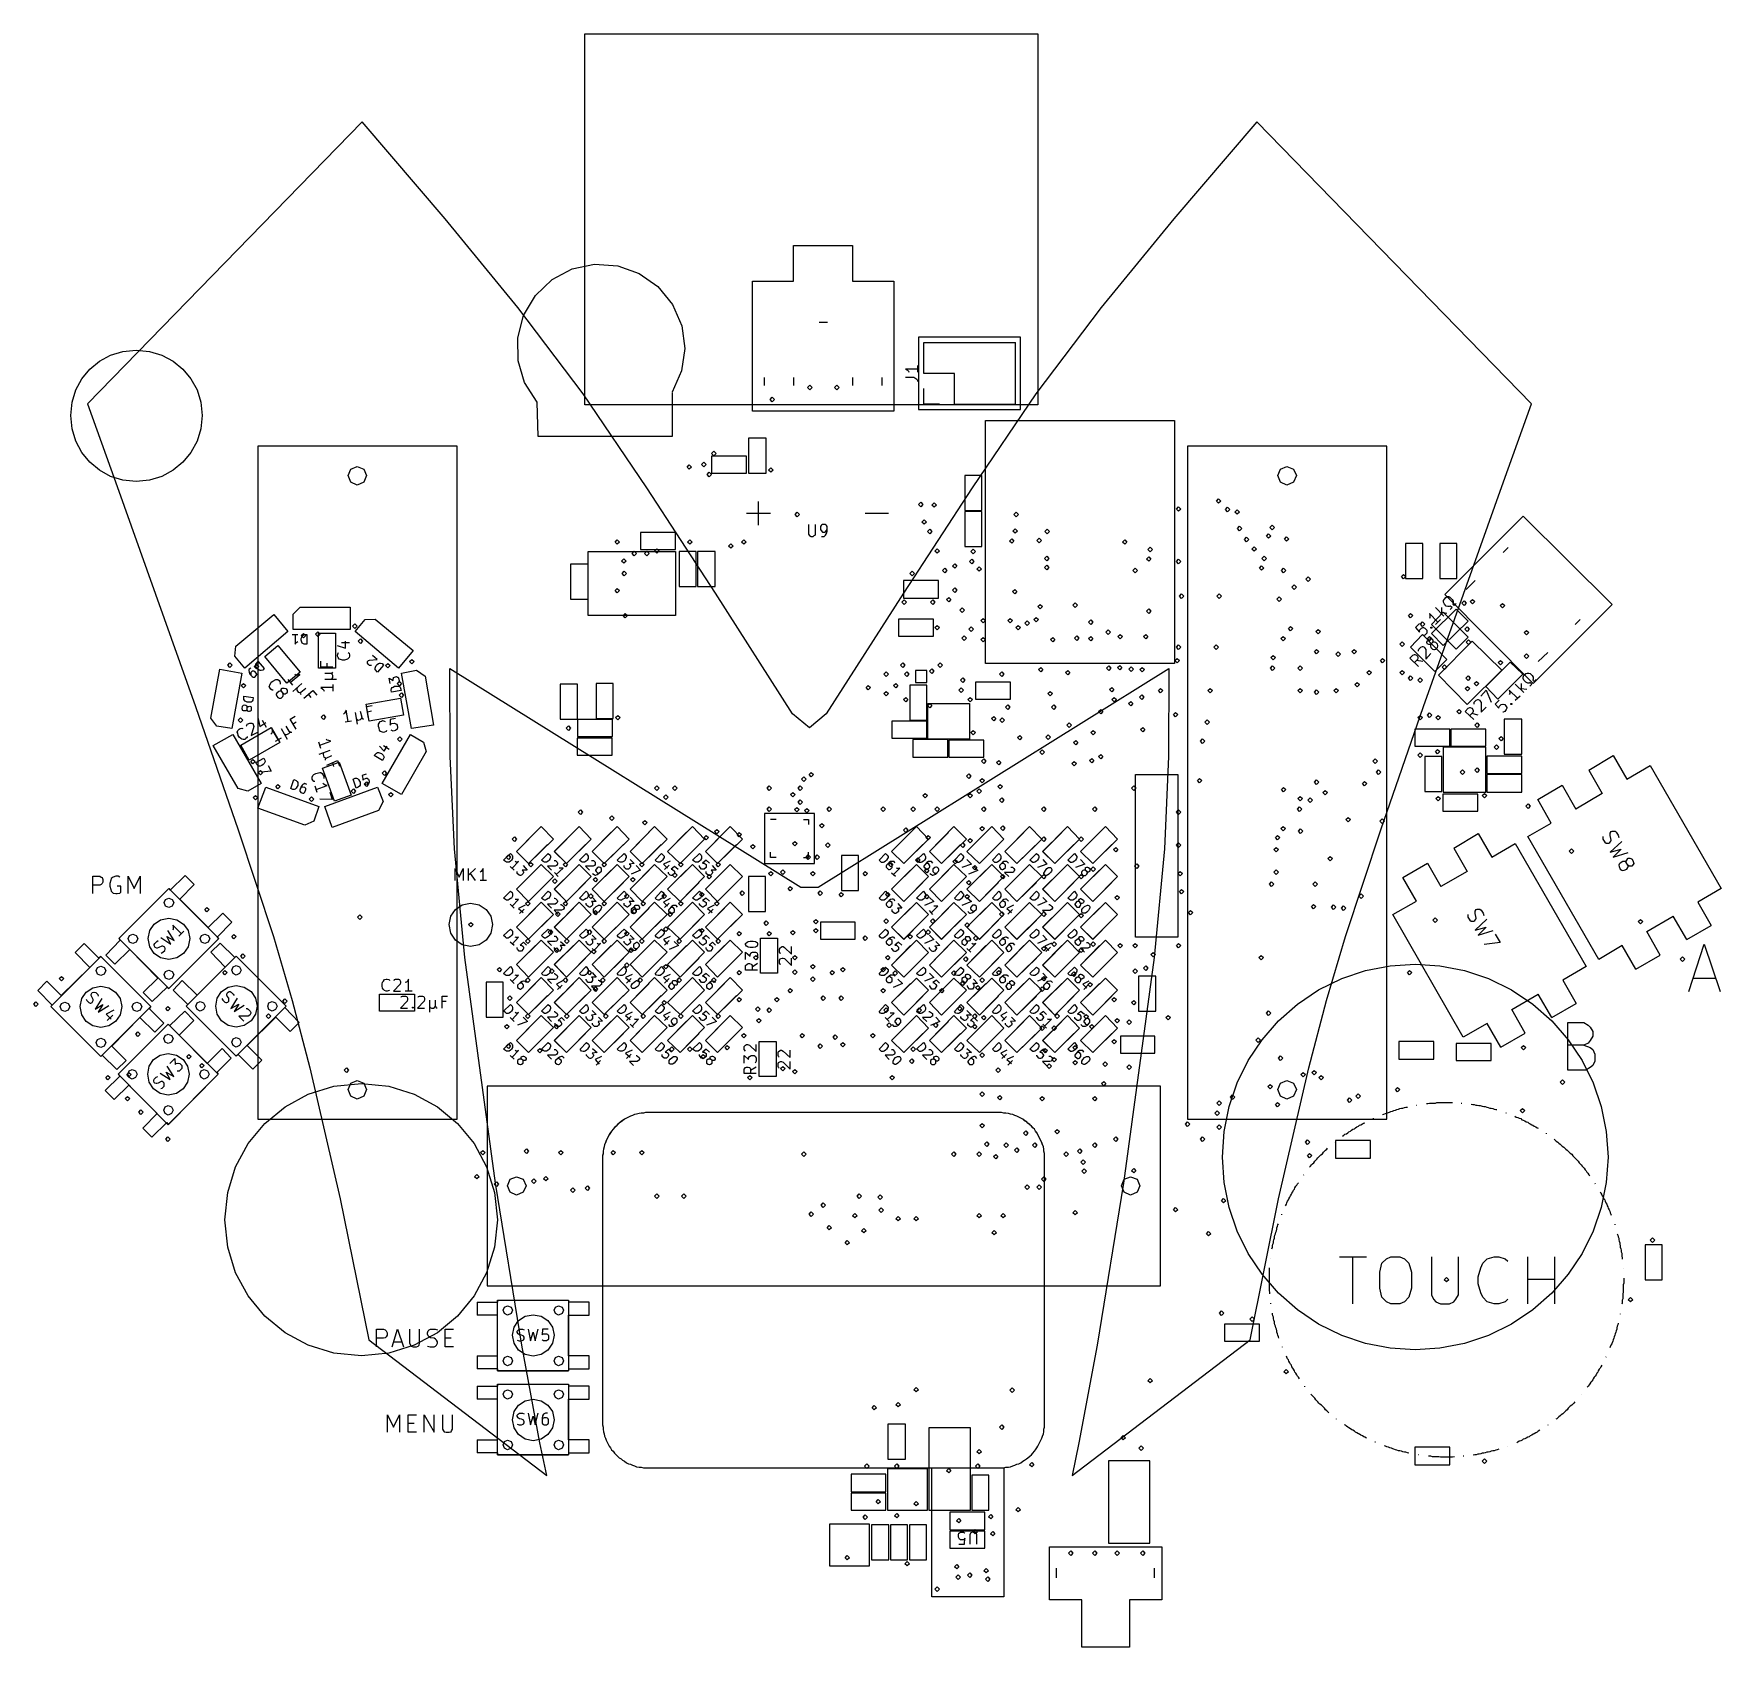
# Model space of a CAD drawing. Extents: x 11 to 154, y 0 to 137.
import ezdxf

# ---------------------------------------------------------------- set-up
doc = ezdxf.new("R2010")
doc.units = 0

msp = doc.modelspace()

# ---------------------------------------------------------------- linework, layer by layer
at = {"layer": '1'}
for p, q in [((57.612653, 136.609385), (95.977188, 136.609385)), ((57.612653, 105.190153), (57.612653, 136.609385)), ((95.977188, 136.609385), (95.977188, 105.190153)), ((75.279918, 118.681915), (80.275248, 118.681915)), ((75.279918, 115.676252), (75.279918, 118.681915)), ((80.275248, 118.681915), (80.275248, 115.676252)), ((53.43662, 114.460494), (54.838249, 115.792669)), ((54.838249, 115.792669), (56.533564, 116.69622)), ((56.533564, 116.69622), (58.431286, 117.115584)), ((58.431286, 117.115584), (60.391846, 116.972709)), ((60.391846, 116.972709), (62.209531, 116.321835)), ((62.209531, 116.321835), (63.789092, 115.210586)), ((52.41996, 112.755256), (53.43662, 114.460494)), ((63.789092, 115.210586), (65.035278, 113.686588)), ((71.808592, 115.676252), (75.279918, 115.676252)), ((71.808592, 104.669597), (71.808592, 115.676252)), ((80.275248, 115.676252), (83.788918, 115.676252)), ((83.788918, 115.676252), (83.788918, 104.669597)), ((65.035278, 113.686588), (65.814474, 111.880148)), ((51.925851, 110.860842), (52.41996, 112.755256)), ((65.814474, 111.880148), (66.06186, 109.966551)), ((78.158584, 112.16259), (77.438926, 112.16259)), ((78.158584, 112.16259), (77.438926, 112.16259)), ((51.959586, 108.934678), (51.925851, 110.860842)), ((85.863238, 110.934925), (85.863238, 104.796602)), ((94.499232, 110.934925), (85.863238, 110.934925)), ((94.499232, 104.796602), (94.499232, 110.934925)), ((15.679959, 108.220303), (16.498926, 108.894411)), ((16.498926, 108.894411), (17.441421, 109.402328)), ((17.441421, 109.402328), (18.48611, 109.722722)), ((18.48611, 109.722722), (19.611663, 109.83426)), ((19.611663, 109.83426), (20.739034, 109.722722)), ((20.739034, 109.722722), (21.788519, 109.402328)), ((21.788519, 109.402328), (22.737794, 108.894411)), ((22.737794, 108.894411), (23.564533, 108.220303)), ((52.509257, 107.087888), (51.959586, 108.934678)), ((66.06186, 109.966551), (65.78537, 108.060892)), ((14.497935, 106.458842), (15.005852, 107.401336)), ((15.005852, 107.401336), (15.679959, 108.220303)), ((23.564533, 108.220303), (24.246413, 107.401336)), ((24.246413, 107.401336), (24.761109, 106.458842)), ((65.78537, 108.060892), (64.992944, 106.278264)), ((72.782255, 107.505929), (72.782255, 106.828597)), ((72.782255, 107.505929), (72.782255, 106.828597)), ((75.279918, 107.505929), (75.279918, 106.828597)), ((75.279918, 107.505929), (75.279918, 106.828597)), ((80.275248, 107.505929), (80.275248, 106.828597)), ((80.275248, 107.505929), (80.275248, 106.828597)), ((82.772911, 107.505929), (82.772911, 106.828597)), ((82.772911, 107.505929), (82.772911, 106.828597)), ((14.177541, 105.414153), (14.497935, 106.458842)), ((24.761109, 106.458842), (25.086298, 105.414153)), ((53.562959, 105.431599), (52.509257, 107.087888)), ((64.992931, 106.235934), (64.992931, 102.510605)), ((73.290264, 105.643265), (73.480766, 105.833763)), ((73.480766, 105.833763), (73.671267, 105.643265)), ((76.46526, 106.659264), (76.655762, 106.849766)), ((76.655762, 106.468766), (76.46526, 106.659264)), ((76.655762, 106.849766), (76.846263, 106.659264)), ((76.846263, 106.659264), (76.655762, 106.468766)), ((76.846263, 106.659264), (76.846263, 106.659264)), ((78.751247, 106.659264), (78.941747, 106.849766)), ((78.941747, 106.468766), (78.751247, 106.659264)), ((78.941747, 106.849766), (79.132247, 106.659264)), ((79.132247, 106.659264), (78.941747, 106.468766)), ((79.132247, 106.659264), (79.132247, 106.659264)), ((14.066003, 104.2886), (14.177541, 105.414153)), ((25.086298, 105.414153), (25.199656, 104.2886)), ((53.647609, 102.510605), (53.562959, 105.431599)), ((95.977188, 105.190153), (57.612653, 105.190153)), ((83.788918, 104.669597), (71.808592, 104.669597)), ((73.480766, 105.452765), (73.290264, 105.643265)), ((73.671267, 105.643265), (73.480766, 105.452765)), ((73.671267, 105.643265), (73.671267, 105.643265)), ((85.863238, 104.796602), (94.499232, 104.796602)), ((14.177541, 103.161228), (14.066003, 104.2886)), ((14.497935, 102.111743), (14.177541, 103.161228)), ((25.086298, 103.161228), (24.761109, 102.111743)), ((25.199656, 104.2886), (25.086298, 103.161228)), ((25.199656, 104.2886), (25.199656, 104.2886)), ((91.535898, 103.865267), (107.537891, 103.865267)), ((91.535898, 83.291296), (91.535898, 103.865267)), ((107.537891, 103.865267), (107.537891, 83.291296)), ((15.005852, 101.162469), (14.497935, 102.111743)), ((24.761109, 102.111743), (24.246413, 101.162469)), ((29.898652, 101.70627), (29.898652, 44.725675)), ((46.789623, 101.70627), (29.898652, 101.70627)), ((46.789623, 44.725675), (46.789623, 101.70627)), ((64.992931, 102.510605), (53.647609, 102.510605)), ((71.469933, 102.383602), (71.469933, 99.420273)), ((72.951593, 102.383602), (71.469933, 102.383602)), ((72.951593, 99.420273), (72.951593, 102.383602)), ((125.529535, 101.70627), (108.638548, 101.70627)), ((108.638548, 101.70627), (108.638548, 44.725675)), ((125.529535, 44.725675), (125.529535, 101.70627)), ((15.679959, 100.33573), (15.005852, 101.162469)), ((16.498926, 99.65385), (15.679959, 100.33573)), ((23.564533, 100.33573), (22.737794, 99.65385)), ((24.246413, 101.162469), (23.564533, 100.33573)), ((66.262943, 99.928272), (66.453442, 100.118772)), ((66.453442, 100.118772), (66.643942, 99.928272)), ((67.490595, 100.139939), (67.681094, 100.33044)), ((67.681094, 99.949441), (67.490595, 100.139939)), ((67.681094, 100.33044), (67.871594, 100.139939)), ((67.871594, 100.139939), (67.681094, 99.949441)), ((67.871594, 100.139939), (67.871594, 100.139939)), ((68.337263, 101.071271), (68.527764, 101.261771)), ((68.527764, 100.880771), (68.337263, 101.071271)), ((68.337263, 100.859604), (68.337263, 99.420273)), ((71.300595, 100.859604), (68.337263, 100.859604)), ((68.527764, 101.261771), (68.718265, 101.071271)), ((68.718265, 101.071271), (68.527764, 100.880771)), ((68.718265, 101.071271), (68.718265, 101.071271)), ((71.300595, 99.420273), (71.300595, 100.859604)), ((17.441421, 99.139153), (16.498926, 99.65385)), ((18.48611, 98.813964), (17.441421, 99.139153)), ((19.611663, 98.700607), (18.48611, 98.813964)), ((20.739034, 98.813964), (19.611663, 98.700607)), ((21.788519, 99.139153), (20.739034, 98.813964)), ((22.737794, 99.65385), (21.788519, 99.139153)), ((37.560979, 99.208604), (37.783229, 99.748353)), ((37.783229, 98.647688), (37.560979, 99.208604)), ((37.783229, 99.748353), (38.322978, 99.970603)), ((38.322978, 98.404272), (37.783229, 98.647688)), ((38.322978, 99.970603), (38.883894, 99.748353)), ((38.883894, 98.647688), (38.322978, 98.404272)), ((38.883894, 99.748353), (39.12731, 99.208604)), ((39.12731, 99.208604), (38.883894, 98.647688)), ((39.12731, 99.208604), (39.12731, 99.208604)), ((66.453442, 99.737772), (66.262943, 99.928272)), ((66.643942, 99.928272), (66.453442, 99.737772)), ((66.643942, 99.928272), (66.643942, 99.928272)), ((67.956263, 99.293273), (68.146763, 99.483771)), ((68.146763, 99.102773), (67.956263, 99.293273)), ((68.146763, 99.483771), (68.337263, 99.293273)), ((68.337263, 99.293273), (68.146763, 99.102773)), ((68.337263, 99.420273), (71.300595, 99.420273)), ((68.337263, 99.293273), (68.337263, 99.293273)), ((71.469933, 99.420273), (72.951593, 99.420273)), ((73.163254, 99.674273), (73.353754, 99.864772)), ((73.353754, 99.483773), (73.163254, 99.674273)), ((73.353754, 99.864772), (73.544254, 99.674273)), ((73.544254, 99.674273), (73.353754, 99.483773)), ((73.544254, 99.674273), (73.544254, 99.674273)), ((89.800236, 99.208606), (89.800236, 96.245277)), ((91.239567, 99.208606), (89.800236, 99.208606)), ((91.239567, 96.245277), (91.239567, 99.208606)), ((116.300872, 99.208604), (116.523121, 99.748353)), ((116.523121, 98.647688), (116.300872, 99.208604)), ((116.523121, 99.748353), (117.062871, 99.970603)), ((117.062871, 98.404272), (116.523121, 98.647688)), ((117.062871, 99.970603), (117.623787, 99.748353)), ((117.623787, 98.647688), (117.062871, 98.404272)), ((117.623787, 99.748353), (117.867203, 99.208604)), ((117.867203, 99.208604), (117.623787, 98.647688)), ((117.867203, 99.208604), (117.867203, 99.208604)), ((111.093886, 97.049612), (111.284378, 97.24011)), ((111.284378, 97.24011), (111.47487, 97.049612)), ((75.406928, 95.906611), (75.59743, 96.097108)), ((75.59743, 95.716113), (75.406928, 95.906611)), ((75.59743, 96.097108), (75.787931, 95.906611)), ((75.787931, 95.906611), (75.59743, 95.716113)), ((75.787931, 95.906611), (75.787931, 95.906611)), ((85.863238, 96.753276), (86.053738, 96.943776)), ((86.053738, 96.562775), (85.863238, 96.753276)), ((86.053738, 96.943776), (86.244238, 96.753276)), ((86.244238, 96.753276), (86.053738, 96.562775)), ((86.244238, 96.753276), (86.244238, 96.753276)), ((87.006239, 96.710946), (87.196739, 96.901443)), ((87.196739, 96.520442), (87.006239, 96.710946)), ((87.196739, 96.901443), (87.387239, 96.710946)), ((87.387239, 96.710946), (87.196739, 96.520442)), ((87.387239, 96.710946), (87.387239, 96.710946)), ((89.800236, 96.245277), (91.239567, 96.245277)), ((89.800236, 96.160608), (89.800236, 93.197283)), ((91.239567, 96.160608), (89.800236, 96.160608)), ((91.239567, 93.197283), (91.239567, 96.160608)), ((93.948895, 95.906611), (94.139394, 96.097108)), ((94.139394, 95.716113), (93.948895, 95.906611)), ((94.139394, 96.097108), (94.329894, 95.906611)), ((94.329894, 95.906611), (94.139394, 95.716113)), ((94.329894, 95.906611), (94.329894, 95.906611)), ((107.707211, 96.372279), (107.89771, 96.562777)), ((107.89771, 96.181776), (107.707211, 96.372279)), ((107.89771, 96.562777), (108.08821, 96.372279)), ((108.08821, 96.372279), (107.89771, 96.181776)), ((108.08821, 96.372279), (108.08821, 96.372279)), ((111.284378, 96.85911), (111.093886, 97.049612)), ((111.47487, 97.049612), (111.284378, 96.85911)), ((111.47487, 97.049612), (111.47487, 97.049612)), ((111.855869, 96.329943), (112.04637, 96.520443)), ((112.04637, 96.139446), (111.855869, 96.329943)), ((112.04637, 96.520443), (112.236871, 96.329943)), ((112.236871, 96.329943), (112.04637, 96.139446)), ((112.236871, 96.329943), (112.236871, 96.329943)), ((112.660212, 96.118274), (112.850712, 96.308778)), ((112.850712, 95.927777), (112.660212, 96.118274)), ((112.850712, 96.308778), (113.041212, 96.118274)), ((113.041212, 96.118274), (112.850712, 95.927777)), ((113.041212, 96.118274), (113.041212, 96.118274)), ((130.440192, 89.133283), (137.086528, 95.779608)), ((137.086528, 95.779608), (144.621825, 88.286623)), ((62.325945, 94.38261), (62.325945, 92.943278)), ((65.289261, 94.38261), (62.325945, 94.38261)), ((65.289261, 92.943278), (65.289261, 94.38261)), ((86.159571, 95.271611), (86.350071, 95.462111)), ((86.350071, 95.081114), (86.159571, 95.271611)), ((86.350071, 95.462111), (86.540571, 95.271611)), ((86.540571, 95.271611), (86.350071, 95.081114)), ((86.540571, 95.271611), (86.540571, 95.271611)), ((86.62524, 94.467279), (86.815739, 94.657777)), ((86.815739, 94.276779), (86.62524, 94.467279)), ((86.815739, 94.657777), (87.006239, 94.467279)), ((87.006239, 94.467279), (86.815739, 94.276779)), ((87.006239, 94.467279), (87.006239, 94.467279)), ((93.864225, 94.509612), (94.054726, 94.70011)), ((94.054726, 94.319115), (93.864225, 94.509612)), ((94.054726, 94.70011), (94.245227, 94.509612)), ((94.245227, 94.509612), (94.054726, 94.319115)), ((94.245227, 94.509612), (94.245227, 94.509612)), ((96.573568, 94.467279), (96.76407, 94.657777)), ((96.76407, 94.276779), (96.573568, 94.467279)), ((96.76407, 94.657777), (96.954571, 94.467279)), ((96.954571, 94.467279), (96.76407, 94.276779)), ((96.954571, 94.467279), (96.954571, 94.467279)), ((112.871876, 94.721276), (113.062376, 94.91178)), ((113.062376, 94.530778), (112.871876, 94.721276)), ((113.062376, 94.91178), (113.252875, 94.721276)), ((113.252875, 94.721276), (113.062376, 94.530778)), ((113.252875, 94.721276), (113.252875, 94.721276)), ((115.623544, 94.805945), (115.814046, 94.996443)), ((115.814046, 94.615446), (115.623544, 94.805945)), ((115.814046, 94.996443), (116.004547, 94.805945)), ((116.004547, 94.805945), (115.814046, 94.615446)), ((116.004547, 94.805945), (116.004547, 94.805945)), ((60.16694, 93.578283), (60.357439, 93.768781)), ((60.357439, 93.387779), (60.16694, 93.578283)), ((60.357439, 93.768781), (60.547939, 93.578283)), ((60.547939, 93.578283), (60.357439, 93.387779)), ((60.547939, 93.578283), (60.547939, 93.578283)), ((62.325945, 92.943278), (65.289261, 92.943278)), ((63.511271, 92.816284), (63.701771, 93.006782)), ((63.701771, 93.006782), (63.892271, 92.816284)), ((66.305268, 93.578283), (66.495768, 93.768781)), ((66.495768, 93.387779), (66.305268, 93.578283)), ((66.495768, 93.768781), (66.686267, 93.578283)), ((66.686267, 93.578283), (66.495768, 93.387779)), ((66.686267, 93.578283), (66.686267, 93.578283)), ((69.776597, 93.239617), (69.967097, 93.430114)), ((69.967097, 93.049113), (69.776597, 93.239617)), ((69.967097, 93.430114), (70.157596, 93.239617)), ((70.157596, 93.239617), (69.967097, 93.049113)), ((70.157596, 93.239617), (70.157596, 93.239617)), ((70.87727, 93.578283), (71.067762, 93.768781)), ((71.067762, 93.387779), (70.87727, 93.578283)), ((71.067762, 93.768781), (71.258254, 93.578283)), ((71.258254, 93.578283), (71.067762, 93.387779)), ((71.258254, 93.578283), (71.258254, 93.578283)), ((87.260244, 92.816284), (87.450744, 93.006782)), ((87.450744, 93.006782), (87.641244, 92.816284)), ((89.800236, 93.197283), (91.239567, 93.197283)), ((90.30823, 92.773948), (90.49873, 92.964446)), ((90.49873, 92.964446), (90.689229, 92.773948)), ((93.567895, 93.662944), (93.758395, 93.853448)), ((93.758395, 93.472446), (93.567895, 93.662944)), ((93.758395, 93.853448), (93.948895, 93.662944)), ((93.948895, 93.662944), (93.758395, 93.472446)), ((93.948895, 93.662944), (93.948895, 93.662944)), ((95.896239, 93.705277), (96.086738, 93.895781)), ((96.086738, 93.51478), (95.896239, 93.705277)), ((96.086738, 93.895781), (96.277238, 93.705277)), ((96.277238, 93.705277), (96.086738, 93.51478)), ((96.277238, 93.705277), (96.277238, 93.705277)), ((103.135224, 93.578283), (103.325724, 93.768781)), ((103.325724, 93.387779), (103.135224, 93.578283)), ((103.325724, 93.768781), (103.516224, 93.578283)), ((103.516224, 93.578283), (103.325724, 93.387779)), ((103.516224, 93.578283), (103.516224, 93.578283)), ((105.294214, 92.943278), (105.484715, 93.133782)), ((105.484715, 92.752781), (105.294214, 92.943278)), ((105.484715, 93.133782), (105.675216, 92.943278)), ((105.675216, 92.943278), (105.484715, 92.752781)), ((105.675216, 92.943278), (105.675216, 92.943278)), ((113.464539, 93.789947), (113.655039, 93.980444)), ((113.655039, 93.599449), (113.464539, 93.789947)), ((113.655039, 93.980444), (113.845539, 93.789947)), ((113.845539, 93.789947), (113.655039, 93.599449)), ((113.845539, 93.789947), (113.845539, 93.789947)), ((114.099544, 92.985612), (114.290045, 93.176115)), ((114.290045, 92.795114), (114.099544, 92.985612)), ((114.290045, 93.176115), (114.480546, 92.985612)), ((114.480546, 92.985612), (114.290045, 92.795114)), ((114.480546, 92.985612), (114.480546, 92.985612)), ((115.327214, 94.086277), (115.517706, 94.276777)), ((115.517706, 93.895779), (115.327214, 94.086277)), ((115.517706, 94.276777), (115.708198, 94.086277)), ((115.708198, 94.086277), (115.517706, 93.895779)), ((115.708198, 94.086277), (115.708198, 94.086277)), ((116.851199, 93.83228), (117.041699, 94.022778)), ((117.041699, 93.641782), (116.851199, 93.83228)), ((117.041699, 94.022778), (117.232199, 93.83228)), ((117.232199, 93.83228), (117.041699, 93.641782)), ((117.232199, 93.83228), (117.232199, 93.83228)), ((127.095861, 93.45128), (127.095861, 90.487948)), ((128.577518, 93.45128), (127.095861, 93.45128)), ((128.577518, 90.487948), (128.577518, 93.45128)), ((130.016852, 93.45128), (130.016852, 90.487948)), ((131.456183, 93.45128), (130.016852, 93.45128)), ((131.456183, 90.487948), (131.456183, 93.45128)), ((135.816503, 93.112614), (135.39317, 92.689281)), ((135.816503, 93.112614), (135.39317, 92.689281)), ((56.39928, 91.715616), (56.39928, 88.752284)), ((57.880937, 91.715616), (56.39928, 91.715616)), ((57.880937, 92.773948), (65.289261, 92.773948)), ((57.880937, 87.355285), (57.880937, 92.773948)), ((57.880937, 88.752284), (57.880937, 91.715616)), ((60.717275, 91.969613), (60.907776, 92.160113)), ((60.907776, 91.779115), (60.717275, 91.969613)), ((60.907776, 92.160113), (61.098277, 91.969613)), ((61.098277, 91.969613), (60.907776, 91.779115)), ((61.098277, 91.969613), (61.098277, 91.969613)), ((61.606271, 92.604612), (61.796771, 92.795116)), ((61.796771, 92.414114), (61.606271, 92.604612)), ((61.796771, 92.795116), (61.987271, 92.604612)), ((61.987271, 92.604612), (61.796771, 92.414114)), ((61.987271, 92.604612), (61.987271, 92.604612)), ((62.664603, 92.604612), (62.855103, 92.795116)), ((62.855103, 92.414114), (62.664603, 92.604612)), ((62.855103, 92.795116), (63.045603, 92.604612)), ((63.045603, 92.604612), (62.855103, 92.414114)), ((63.045603, 92.604612), (63.045603, 92.604612)), ((63.701771, 92.625784), (63.511271, 92.816284)), ((63.892271, 92.816284), (63.701771, 92.625784)), ((63.892271, 92.816284), (63.892271, 92.816284)), ((65.289261, 92.773948), (65.289261, 87.355285)), ((65.58561, 92.773948), (65.58561, 89.810616)), ((67.024926, 92.773948), (65.58561, 92.773948)), ((67.024926, 89.810616), (67.024926, 92.773948)), ((67.151936, 92.773948), (67.151936, 89.810616)), ((68.633596, 92.773948), (67.151936, 92.773948)), ((68.633596, 89.810616), (68.633596, 92.773948)), ((87.450744, 92.625784), (87.260244, 92.816284)), ((87.641244, 92.816284), (87.450744, 92.625784)), ((87.641244, 92.816284), (87.641244, 92.816284)), ((88.741904, 91.54628), (88.932403, 91.736784)), ((88.932403, 91.355782), (88.741904, 91.54628)), ((88.932403, 91.736784), (89.122903, 91.54628)), ((89.122903, 91.54628), (88.932403, 91.355782)), ((89.122903, 91.54628), (89.122903, 91.54628)), ((90.181235, 91.92728), (90.371735, 92.117783)), ((90.371735, 91.736782), (90.181235, 91.92728)), ((90.49873, 92.58345), (90.30823, 92.773948)), ((90.371735, 92.117783), (90.562235, 91.92728)), ((90.562235, 91.92728), (90.371735, 91.736782)), ((90.689229, 92.773948), (90.49873, 92.58345)), ((90.562235, 91.92728), (90.562235, 91.92728)), ((90.689229, 92.773948), (90.689229, 92.773948)), ((90.81624, 91.292283), (91.006741, 91.482781)), ((91.006741, 91.482781), (91.197242, 91.292283)), ((96.531227, 92.181285), (96.721727, 92.371782)), ((96.721727, 91.990781), (96.531227, 92.181285)), ((96.531227, 91.419286), (96.721727, 91.609783)), ((96.721727, 92.371782), (96.912227, 92.181285)), ((96.912227, 92.181285), (96.721727, 91.990781)), ((96.721727, 91.609783), (96.912227, 91.419286)), ((96.912227, 92.181285), (96.912227, 92.181285)), ((105.167219, 92.138951), (105.35772, 92.329449)), ((105.35772, 91.948448), (105.167219, 92.138951)), ((105.35772, 92.329449), (105.548221, 92.138951)), ((105.548221, 92.138951), (105.35772, 91.948448)), ((105.548221, 92.138951), (105.548221, 92.138951)), ((107.707211, 91.92728), (107.89771, 92.117783)), ((107.89771, 91.736782), (107.707211, 91.92728)), ((107.89771, 92.117783), (108.08821, 91.92728)), ((108.08821, 91.92728), (107.89771, 91.736782)), ((108.08821, 91.92728), (108.08821, 91.92728)), ((114.734535, 91.37695), (114.925035, 91.567449)), ((114.925035, 91.567449), (115.115535, 91.37695)), ((114.946215, 92.181285), (115.136714, 92.371782)), ((115.136714, 91.990781), (114.946215, 92.181285)), ((115.136714, 92.371782), (115.327214, 92.181285)), ((115.327214, 92.181285), (115.136714, 91.990781)), ((115.327214, 92.181285), (115.327214, 92.181285)), ((60.759603, 90.911281), (60.950103, 91.101781)), ((60.950103, 90.720783), (60.759603, 90.911281)), ((60.950103, 91.101781), (61.140603, 90.911281)), ((61.140603, 90.911281), (60.950103, 90.720783)), ((61.140603, 90.911281), (61.140603, 90.911281)), ((84.593245, 90.318618), (84.593245, 88.836953)), ((87.556577, 90.318618), (84.593245, 90.318618)), ((85.14358, 90.911281), (85.33408, 91.101781)), ((85.33408, 90.720783), (85.14358, 90.911281)), ((85.33408, 91.101781), (85.52458, 90.911281)), ((85.52458, 90.911281), (85.33408, 90.720783)), ((85.52458, 90.911281), (85.52458, 90.911281)), ((87.556577, 88.836953), (87.556577, 90.318618)), ((87.895235, 91.165281), (88.085735, 91.355784)), ((88.085735, 90.974781), (87.895235, 91.165281)), ((88.085735, 91.355784), (88.276235, 91.165281)), ((88.276235, 91.165281), (88.085735, 90.974781)), ((88.276235, 91.165281), (88.276235, 91.165281)), ((91.006741, 91.101783), (90.81624, 91.292283)), ((91.197242, 91.292283), (91.006741, 91.101783)), ((91.197242, 91.292283), (91.197242, 91.292283)), ((96.721727, 91.228782), (96.531227, 91.419286)), ((96.912227, 91.419286), (96.721727, 91.228782)), ((96.912227, 91.419286), (96.912227, 91.419286)), ((104.02422, 91.165281), (104.21472, 91.355784)), ((104.21472, 90.974781), (104.02422, 91.165281)), ((104.21472, 91.355784), (104.40522, 91.165281)), ((104.40522, 91.165281), (104.21472, 90.974781)), ((104.40522, 91.165281), (104.40522, 91.165281)), ((114.925035, 91.186452), (114.734535, 91.37695)), ((115.115535, 91.37695), (114.925035, 91.186452)), ((115.115535, 91.37695), (115.115535, 91.37695)), ((116.59721, 91.165281), (116.78771, 91.355784)), ((116.78771, 90.974781), (116.59721, 91.165281)), ((116.78771, 91.355784), (116.978209, 91.165281)), ((116.978209, 91.165281), (116.78771, 90.974781)), ((116.978209, 91.165281), (116.978209, 91.165281)), ((118.67153, 90.44562), (118.86203, 90.63612)), ((118.86203, 90.255116), (118.67153, 90.44562)), ((118.86203, 90.63612), (119.05253, 90.44562)), ((119.05253, 90.44562), (118.86203, 90.255116)), ((119.05253, 90.44562), (119.05253, 90.44562)), ((126.757187, 90.657284), (126.947686, 90.847782)), ((126.947686, 90.466786), (126.757187, 90.657284)), ((126.947686, 90.847782), (127.138186, 90.657284)), ((127.138186, 90.657284), (126.947686, 90.466786)), ((127.095861, 90.487948), (128.577518, 90.487948)), ((127.138186, 90.657284), (127.138186, 90.657284)), ((130.016852, 90.487948), (131.456183, 90.487948)), ((133.022509, 90.318618), (132.260526, 89.556619)), ((133.022509, 90.318618), (132.260526, 89.556619)), ((56.39928, 88.752284), (57.880937, 88.752284)), ((60.16694, 89.471949), (60.357439, 89.662453)), ((60.357439, 89.281452), (60.16694, 89.471949)), ((60.357439, 89.662453), (60.547939, 89.471949)), ((60.547939, 89.471949), (60.357439, 89.281452)), ((60.547939, 89.471949), (60.547939, 89.471949)), ((65.58561, 89.810616), (67.024926, 89.810616)), ((67.151936, 89.810616), (68.633596, 89.810616)), ((84.466248, 88.498287), (84.656749, 88.688784)), ((84.593245, 88.836953), (87.556577, 88.836953)), ((84.656749, 88.688784), (84.84725, 88.498287)), ((86.879245, 88.498287), (87.069744, 88.688784)), ((87.069744, 88.688784), (87.260244, 88.498287)), ((88.233907, 88.70995), (88.424408, 88.900454)), ((88.424408, 88.519453), (88.233907, 88.70995)), ((88.424408, 88.900454), (88.614909, 88.70995)), ((88.614909, 88.70995), (88.424408, 88.519453)), ((88.614909, 88.70995), (88.614909, 88.70995)), ((88.741904, 89.514285), (88.932403, 89.704783)), ((88.932403, 89.323786), (88.741904, 89.514285)), ((88.932403, 89.704783), (89.122903, 89.514285)), ((89.122903, 89.514285), (88.932403, 89.323786)), ((89.122903, 89.514285), (89.122903, 89.514285)), ((93.8219, 89.387288), (94.0124, 89.577788)), ((94.0124, 89.196784), (93.8219, 89.387288)), ((94.0124, 89.577788), (94.202899, 89.387288)), ((94.202899, 89.387288), (94.0124, 89.196784)), ((94.202899, 89.387288), (94.202899, 89.387288)), ((107.961215, 89.006289), (108.151715, 89.196786)), ((108.151715, 88.815785), (107.961215, 89.006289)), ((108.151715, 89.196786), (108.342215, 89.006289)), ((108.342215, 89.006289), (108.151715, 88.815785)), ((108.342215, 89.006289), (108.342215, 89.006289)), ((111.136211, 89.006289), (111.326711, 89.196786)), ((111.326711, 88.815785), (111.136211, 89.006289)), ((111.326711, 89.196786), (111.517211, 89.006289)), ((111.517211, 89.006289), (111.326711, 88.815785)), ((111.517211, 89.006289), (111.517211, 89.006289)), ((116.216208, 88.752284), (116.406709, 88.942787)), ((116.406709, 88.561786), (116.216208, 88.752284)), ((116.406709, 88.942787), (116.59721, 88.752284)), ((116.59721, 88.752284), (116.406709, 88.561786)), ((116.59721, 88.752284), (116.59721, 88.752284)), ((117.486203, 89.768282), (117.676703, 89.958786)), ((117.676703, 89.577785), (117.486203, 89.768282)), ((117.676703, 89.958786), (117.867203, 89.768282)), ((117.867203, 89.768282), (117.676703, 89.577785)), ((117.867203, 89.768282), (117.867203, 89.768282)), ((130.440192, 89.133283), (137.933167, 81.597965)), ((132.599184, 88.54062), (132.789684, 88.731118)), ((132.789684, 88.731118), (132.980184, 88.54062)), ((65.289261, 87.355285), (57.880937, 87.355285)), ((60.84427, 87.355285), (61.034771, 87.545789)), ((61.034771, 87.164788), (60.84427, 87.355285)), ((61.034771, 87.545789), (61.225272, 87.355285)), ((61.225272, 87.355285), (61.034771, 87.164788)), ((61.225272, 87.355285), (61.225272, 87.355285)), ((84.656749, 88.307789), (84.466248, 88.498287)), ((84.84725, 88.498287), (84.656749, 88.307789)), ((84.84725, 88.498287), (84.84725, 88.498287)), ((87.069744, 88.307789), (86.879245, 88.498287)), ((87.260244, 88.498287), (87.069744, 88.307789)), ((87.260244, 88.498287), (87.260244, 88.498287)), ((89.376908, 87.820954), (89.567408, 88.011452)), ((89.567408, 87.630456), (89.376908, 87.820954)), ((89.567408, 88.011452), (89.757908, 87.820954)), ((89.757908, 87.820954), (89.567408, 87.630456)), ((89.757908, 87.820954), (89.757908, 87.820954)), ((95.642231, 87.016619), (95.832732, 87.207123)), ((95.832732, 87.207123), (96.023233, 87.016619)), ((95.980889, 88.117287), (96.17139, 88.307785)), ((96.17139, 87.926787), (95.980889, 88.117287)), ((96.17139, 88.307785), (96.361891, 88.117287)), ((96.361891, 88.117287), (96.17139, 87.926787)), ((96.361891, 88.117287), (96.361891, 88.117287)), ((98.944222, 88.24429), (99.134723, 88.434787)), ((99.134723, 88.053786), (98.944222, 88.24429)), ((99.134723, 88.434787), (99.325224, 88.24429)), ((99.325224, 88.24429), (99.134723, 88.053786)), ((99.325224, 88.24429), (99.325224, 88.24429)), ((105.167219, 87.736285), (105.35772, 87.926785)), ((105.35772, 87.545787), (105.167219, 87.736285)), ((105.35772, 87.926785), (105.548221, 87.736285)), ((105.548221, 87.736285), (105.35772, 87.545787)), ((105.548221, 87.736285), (105.548221, 87.736285)), ((127.34985, 87.355285), (127.54035, 87.545789)), ((127.54035, 87.164788), (127.34985, 87.355285)), ((127.54035, 87.545789), (127.730849, 87.355285)), ((127.730849, 87.355285), (127.54035, 87.164788)), ((127.730849, 87.355285), (127.730849, 87.355285)), ((129.297194, 85.831293), (131.413858, 87.905623)), ((130.313182, 87.651618), (129.297194, 86.593286)), ((132.429846, 85.534954), (130.313182, 87.651618)), ((131.413858, 87.905623), (132.429846, 86.889625)), ((131.879527, 88.413617), (132.070026, 88.604121)), ((132.070026, 88.22312), (131.879527, 88.413617)), ((132.070026, 88.604121), (132.260526, 88.413617)), ((132.260526, 88.413617), (132.070026, 88.22312)), ((132.260526, 88.413617), (132.260526, 88.413617)), ((132.789684, 88.350122), (132.599184, 88.54062)), ((132.980184, 88.54062), (132.789684, 88.350122)), ((132.980184, 88.54062), (132.980184, 88.54062)), ((135.139173, 88.201954), (135.329672, 88.392453)), ((135.329672, 88.011456), (135.139173, 88.201954)), ((135.329672, 88.392453), (135.52017, 88.201954)), ((135.52017, 88.201954), (135.329672, 88.011456)), ((135.52017, 88.201954), (135.52017, 88.201954)), ((137.933167, 81.597965), (144.621825, 88.286623)), ((33.581645, 85.661957), (33.772145, 85.852455)), ((33.772145, 85.852455), (33.962645, 85.661957)), ((34.809313, 85.788959), (34.999813, 85.979457)), ((34.999813, 85.598456), (34.809313, 85.788959)), ((34.999813, 85.979457), (35.190312, 85.788959)), ((35.190312, 85.788959), (34.999813, 85.598456)), ((35.063302, 85.873621), (36.502634, 85.873621)), ((35.063302, 82.910294), (35.063302, 85.873621)), ((35.190312, 85.788959), (35.190312, 85.788959)), ((36.502634, 85.873621), (36.502634, 82.910294)), ((37.941968, 86.466292), (38.132467, 86.65679)), ((38.132467, 86.275792), (37.941968, 86.466292)), ((38.132467, 86.65679), (38.322967, 86.466292)), ((38.322967, 86.466292), (38.132467, 86.275792)), ((38.322967, 86.466292), (38.322967, 86.466292)), ((84.169917, 87.058955), (84.169917, 85.619621)), ((87.133234, 87.058955), (84.169917, 87.058955)), ((87.133234, 85.619621), (87.133234, 87.058955)), ((87.260244, 86.339289), (87.450744, 86.529787)), ((87.450744, 86.14879), (87.260244, 86.339289)), ((87.450744, 86.529787), (87.641244, 86.339289)), ((87.641244, 86.339289), (87.450744, 86.14879)), ((87.641244, 86.339289), (87.641244, 86.339289)), ((90.13891, 86.212292), (90.32941, 86.402792)), ((90.32941, 86.021788), (90.13891, 86.212292)), ((90.32941, 86.402792), (90.519909, 86.212292)), ((90.519909, 86.212292), (90.32941, 86.021788)), ((90.519909, 86.212292), (90.519909, 86.212292)), ((91.154898, 86.931953), (91.345398, 87.122456)), ((91.345398, 86.741453), (91.154898, 86.931953)), ((91.345398, 87.122456), (91.535898, 86.931953)), ((91.535898, 86.931953), (91.345398, 86.741453)), ((91.535898, 86.931953), (91.535898, 86.931953)), ((93.4409, 86.931953), (93.6314, 87.122456)), ((93.6314, 86.741453), (93.4409, 86.931953)), ((93.6314, 87.122456), (93.8219, 86.931953)), ((93.8219, 86.931953), (93.6314, 86.741453)), ((93.8219, 86.931953), (93.8219, 86.931953)), ((94.118233, 86.339289), (94.308733, 86.529787)), ((94.308733, 86.14879), (94.118233, 86.339289)), ((94.308733, 86.529787), (94.499232, 86.339289)), ((94.499232, 86.339289), (94.308733, 86.14879)), ((94.499232, 86.339289), (94.499232, 86.339289)), ((94.880232, 86.720289), (95.070732, 86.910787)), ((95.070732, 86.529791), (94.880232, 86.720289)), ((95.070732, 86.910787), (95.261231, 86.720289)), ((95.261231, 86.720289), (95.070732, 86.529791)), ((95.261231, 86.720289), (95.261231, 86.720289)), ((95.832732, 86.826121), (95.642231, 87.016619)), ((96.023233, 87.016619), (95.832732, 86.826121)), ((96.023233, 87.016619), (96.023233, 87.016619)), ((100.256561, 86.804955), (100.447061, 86.995455)), ((100.447061, 86.614458), (100.256561, 86.804955)), ((100.447061, 86.995455), (100.637561, 86.804955)), ((100.637561, 86.804955), (100.447061, 86.614458)), ((100.637561, 86.804955), (100.637561, 86.804955)), ((101.738218, 85.958287), (101.928718, 86.148791)), ((101.928718, 85.767789), (101.738218, 85.958287)), ((101.928718, 86.148791), (102.119218, 85.958287)), ((102.119218, 85.958287), (101.928718, 85.767789)), ((102.119218, 85.958287), (102.119218, 85.958287)), ((102.754225, 85.577288), (102.944724, 85.767791)), ((102.944724, 85.767791), (103.135224, 85.577288)), ((104.913214, 85.577288), (105.103714, 85.767791)), ((105.103714, 85.767791), (105.294214, 85.577288)), ((117.189873, 86.25462), (117.380373, 86.445124)), ((117.380373, 86.064122), (117.189873, 86.25462)), ((117.380373, 86.445124), (117.570873, 86.25462)), ((117.570873, 86.25462), (117.380373, 86.064122)), ((117.570873, 86.25462), (117.570873, 86.25462)), ((119.518201, 86.000623), (119.708701, 86.191121)), ((119.708701, 85.810123), (119.518201, 86.000623)), ((119.708701, 86.191121), (119.8992, 86.000623)), ((119.8992, 86.000623), (119.708701, 85.810123)), ((119.8992, 86.000623), (119.8992, 86.000623)), ((128.365856, 86.63562), (128.556356, 86.826123)), ((128.556356, 86.445122), (128.365856, 86.63562)), ((128.556356, 86.826123), (128.746856, 86.63562)), ((128.746856, 86.63562), (128.556356, 86.445122)), ((128.746856, 86.63562), (128.746856, 86.63562)), ((129.297194, 86.593286), (131.413858, 84.518956)), ((130.313182, 84.815289), (129.297194, 85.831293)), ((132.429846, 86.889625), (130.313182, 84.815289)), ((132.133516, 86.212292), (132.324015, 86.402792)), ((132.324015, 86.021788), (132.133516, 86.212292)), ((132.324015, 86.402792), (132.514515, 86.212292)), ((132.514515, 86.212292), (132.324015, 86.021788)), ((132.514515, 86.212292), (132.514515, 86.212292)), ((137.171195, 85.915954), (137.361694, 86.106458)), ((137.361694, 85.725456), (137.171195, 85.915954)), ((137.361694, 86.106458), (137.552194, 85.915954)), ((137.552194, 85.915954), (137.361694, 85.725456)), ((137.552194, 85.915954), (137.552194, 85.915954)), ((141.912495, 87.016619), (141.489163, 86.593286)), ((141.912495, 87.016619), (141.489163, 86.593286)), ((30.491316, 83.883959), (31.591976, 84.815289)), ((31.591976, 84.815289), (33.496976, 82.571627)), ((33.772145, 85.471459), (33.581645, 85.661957)), ((33.962645, 85.661957), (33.772145, 85.471459)), ((33.962645, 85.661957), (33.962645, 85.661957)), ((38.407636, 85.196288), (38.598136, 85.386792)), ((38.598136, 85.00579), (38.407636, 85.196288)), ((38.598136, 85.386792), (38.788636, 85.196288)), ((38.788636, 85.196288), (38.598136, 85.00579)), ((38.788636, 85.196288), (38.788636, 85.196288)), ((84.169917, 85.619621), (87.133234, 85.619621)), ((89.546247, 85.450293), (89.736746, 85.640791)), ((89.736746, 85.259789), (89.546247, 85.450293)), ((89.736746, 85.640791), (89.927246, 85.450293)), ((89.927246, 85.450293), (89.736746, 85.259789)), ((89.927246, 85.450293), (89.927246, 85.450293)), ((91.154898, 85.323291), (91.345398, 85.513788)), ((91.345398, 85.132793), (91.154898, 85.323291)), ((91.345398, 85.513788), (91.535898, 85.323291)), ((91.535898, 85.323291), (91.345398, 85.132793)), ((91.535898, 85.323291), (91.535898, 85.323291)), ((97.039221, 85.323291), (97.229722, 85.513788)), ((97.229722, 85.132793), (97.039221, 85.323291)), ((97.229722, 85.513788), (97.420223, 85.323291)), ((97.420223, 85.323291), (97.229722, 85.132793)), ((97.420223, 85.323291), (97.420223, 85.323291)), ((99.071235, 85.450293), (99.261734, 85.640791)), ((99.261734, 85.259789), (99.071235, 85.450293)), ((99.261734, 85.640791), (99.452234, 85.450293)), ((99.452234, 85.450293), (99.261734, 85.259789)), ((99.452234, 85.450293), (99.452234, 85.450293)), ((100.256561, 85.40796), (100.447061, 85.598458)), ((100.447061, 85.21746), (100.256561, 85.40796)), ((100.447061, 85.598458), (100.637561, 85.40796)), ((100.637561, 85.40796), (100.447061, 85.21746)), ((100.637561, 85.40796), (100.637561, 85.40796)), ((102.944724, 85.38679), (102.754225, 85.577288)), ((103.135224, 85.577288), (102.944724, 85.38679)), ((103.135224, 85.577288), (103.135224, 85.577288)), ((105.103714, 85.38679), (104.913214, 85.577288)), ((105.294214, 85.577288), (105.103714, 85.38679)), ((105.294214, 85.577288), (105.294214, 85.577288)), ((107.707211, 84.688291), (107.89771, 84.878791)), ((107.89771, 84.497794), (107.707211, 84.688291)), ((107.89771, 84.878791), (108.08821, 84.688291)), ((108.08821, 84.688291), (107.89771, 84.497794)), ((108.08821, 84.688291), (108.08821, 84.688291)), ((110.882207, 84.688291), (111.072706, 84.878791)), ((111.072706, 84.497794), (110.882207, 84.688291)), ((111.072706, 84.878791), (111.263206, 84.688291)), ((111.263206, 84.688291), (111.072706, 84.497794)), ((111.263206, 84.688291), (111.263206, 84.688291)), ((116.554866, 85.40796), (116.745366, 85.598458)), ((116.745366, 85.21746), (116.554866, 85.40796)), ((116.745366, 85.598458), (116.935866, 85.40796)), ((116.935866, 85.40796), (116.745366, 85.21746)), ((116.935866, 85.40796), (116.935866, 85.40796)), ((119.391204, 84.307292), (119.581705, 84.49779)), ((119.581705, 84.49779), (119.772206, 84.307292)), ((122.5662, 84.307292), (122.756701, 84.49779)), ((122.756701, 84.49779), (122.947202, 84.307292)), ((126.630192, 84.942291), (126.820692, 85.132789)), ((126.820692, 84.751791), (126.630192, 84.942291)), ((126.820692, 85.132789), (127.011191, 84.942291)), ((127.011191, 84.942291), (126.820692, 84.751791)), ((127.011191, 84.942291), (127.011191, 84.942291)), ((128.535192, 85.746623), (127.519186, 84.688291)), ((127.519186, 84.688291), (129.593524, 82.613963)), ((130.609515, 83.629959), (128.535192, 85.746623)), ((128.95852, 85.40796), (129.149019, 85.598458)), ((129.149019, 85.21746), (128.95852, 85.40796)), ((129.149019, 85.598458), (129.339519, 85.40796)), ((129.339519, 85.40796), (129.149019, 85.21746)), ((129.339519, 85.40796), (129.339519, 85.40796)), ((129.889857, 82.31763), (132.76852, 85.196288)), ((131.413858, 84.518956), (132.429846, 85.534954)), ((132.260526, 85.111627), (132.451018, 85.302125)), ((132.451018, 84.921123), (132.260526, 85.111627)), ((132.451018, 85.302125), (132.64151, 85.111627)), ((132.64151, 85.111627), (132.451018, 84.921123)), ((132.64151, 85.111627), (132.64151, 85.111627)), ((135.266197, 82.740958), (132.76852, 85.196288)), ((27.358648, 83.164293), (27.549147, 83.354791)), ((27.549147, 82.973794), (27.358648, 83.164293)), ((27.549147, 83.354791), (27.739647, 83.164293)), ((27.739647, 83.164293), (27.549147, 82.973794)), ((27.739647, 83.164293), (27.739647, 83.164293)), ((29.602322, 83.037296), (29.792814, 83.227796)), ((29.792814, 82.846792), (29.602322, 83.037296)), ((29.792814, 83.227796), (29.983306, 83.037296)), ((29.983306, 83.037296), (29.792814, 82.846792)), ((29.983306, 83.037296), (29.983306, 83.037296)), ((32.353975, 81.640293), (30.491316, 83.883959)), ((36.502634, 82.910294), (35.063302, 82.910294)), ((40.735962, 83.121957), (40.926463, 83.312461)), ((40.926463, 82.93146), (40.735962, 83.121957)), ((40.926463, 83.312461), (41.116964, 83.121957)), ((41.116964, 83.121957), (40.926463, 82.93146)), ((41.116964, 83.121957), (41.116964, 83.121957)), ((42.767959, 83.460624), (42.958459, 83.651127)), ((42.958459, 83.270126), (42.767959, 83.460624)), ((42.958459, 83.651127), (43.148959, 83.460624)), ((43.148959, 83.460624), (42.958459, 83.270126)), ((43.148959, 83.460624), (43.148959, 83.460624)), ((84.339237, 83.164293), (84.529738, 83.354791)), ((84.529738, 82.973794), (84.339237, 83.164293)), ((84.529738, 83.354791), (84.720239, 83.164293)), ((84.720239, 83.164293), (84.529738, 82.973794)), ((84.720239, 83.164293), (84.720239, 83.164293)), ((87.514233, 83.164293), (87.704734, 83.354791)), ((87.704734, 82.973794), (87.514233, 83.164293)), ((87.704734, 83.354791), (87.895235, 83.164293)), ((87.895235, 83.164293), (87.704734, 82.973794)), ((87.895235, 83.164293), (87.895235, 83.164293)), ((107.537891, 83.291296), (91.535898, 83.291296)), ((96.023233, 82.783291), (96.213733, 82.973795)), ((96.213733, 82.973795), (96.404233, 82.783291)), ((101.780562, 82.910294), (101.971062, 83.100793)), ((101.971062, 82.719796), (101.780562, 82.910294)), ((101.971062, 83.100793), (102.161561, 82.910294)), ((102.161561, 82.910294), (101.971062, 82.719796)), ((102.161561, 82.910294), (102.161561, 82.910294)), ((102.711883, 82.95263), (102.902383, 83.143127)), ((102.902383, 82.762126), (102.711883, 82.95263)), ((102.902383, 83.143127), (103.092883, 82.95263)), ((103.092883, 82.95263), (102.902383, 82.762126)), ((103.092883, 82.95263), (103.092883, 82.95263)), ((103.685562, 82.825627), (103.876054, 83.016125)), ((103.876054, 83.016125), (104.066546, 82.825627)), ((104.616884, 82.783291), (104.807383, 82.973795)), ((104.807383, 82.973795), (104.997883, 82.783291)), ((107.580216, 83.545293), (107.770716, 83.735791)), ((107.770716, 83.354795), (107.580216, 83.545293)), ((107.770716, 83.735791), (107.961215, 83.545293)), ((107.961215, 83.545293), (107.770716, 83.354795)), ((107.961215, 83.545293), (107.961215, 83.545293)), ((115.665872, 82.910294), (115.856372, 83.100793)), ((115.856372, 82.719796), (115.665872, 82.910294)), ((115.708198, 83.79929), (115.898698, 83.989794)), ((115.898698, 83.608792), (115.708198, 83.79929)), ((115.856372, 83.100793), (116.046872, 82.910294)), ((116.046872, 82.910294), (115.856372, 82.719796)), ((115.898698, 83.989794), (116.089197, 83.79929)), ((116.089197, 83.79929), (115.898698, 83.608792)), ((116.046872, 82.910294), (116.046872, 82.910294)), ((116.089197, 83.79929), (116.089197, 83.79929)), ((117.994198, 82.910294), (118.184699, 83.100793)), ((118.184699, 82.719796), (117.994198, 82.910294)), ((118.184699, 83.100793), (118.3752, 82.910294)), ((118.3752, 82.910294), (118.184699, 82.719796)), ((118.3752, 82.910294), (118.3752, 82.910294)), ((119.581705, 84.116794), (119.391204, 84.307292)), ((119.772206, 84.307292), (119.581705, 84.116794)), ((119.772206, 84.307292), (119.772206, 84.307292)), ((121.211537, 84.095628), (121.402037, 84.286128)), ((121.402037, 83.905124), (121.211537, 84.095628)), ((121.402037, 84.286128), (121.592537, 84.095628)), ((121.592537, 84.095628), (121.402037, 83.905124)), ((121.592537, 84.095628), (121.592537, 84.095628)), ((122.756701, 84.116794), (122.5662, 84.307292)), ((122.947202, 84.307292), (122.756701, 84.116794)), ((122.947202, 84.307292), (122.947202, 84.307292)), ((124.979197, 83.545293), (125.169696, 83.735791)), ((125.169696, 83.354795), (124.979197, 83.545293)), ((125.169696, 83.735791), (125.360196, 83.545293)), ((125.360196, 83.545293), (125.169696, 83.354795)), ((125.360196, 83.545293), (125.360196, 83.545293)), ((129.593524, 82.613963), (130.609515, 83.629959)), ((130.228515, 82.994963), (130.419015, 83.185461)), ((130.419015, 82.804459), (130.228515, 82.994963)), ((130.419015, 83.185461), (130.609515, 82.994963)), ((130.609515, 82.994963), (130.419015, 82.804459)), ((130.609515, 82.994963), (130.609515, 82.994963)), ((133.911521, 81.34396), (135.985836, 83.41829)), ((134.969853, 83.375962), (135.160358, 83.56646)), ((135.160358, 83.185459), (134.969853, 83.375962)), ((135.160358, 83.56646), (135.350864, 83.375962)), ((135.350864, 83.375962), (135.160358, 83.185459)), ((135.350864, 83.375962), (135.350864, 83.375962)), ((135.985836, 83.41829), (137.044168, 82.402292)), ((137.171195, 83.926292), (137.361694, 84.11679)), ((137.361694, 83.735795), (137.171195, 83.926292)), ((137.361694, 84.11679), (137.552194, 83.926292)), ((137.552194, 83.926292), (137.361694, 83.735795)), ((137.552194, 83.926292), (137.552194, 83.926292)), ((139.160832, 84.222625), (138.356526, 83.460624)), ((139.160832, 84.222625), (138.356526, 83.460624)), ((28.501649, 81.428629), (28.692149, 81.619127)), ((28.692149, 81.619127), (28.882648, 81.428629)), ((33.496976, 82.571627), (32.353975, 81.640293)), ((41.709627, 81.597965), (41.900127, 81.788462)), ((41.900127, 81.407461), (41.709627, 81.597965)), ((41.900127, 81.788462), (42.090627, 81.597965)), ((42.090627, 81.597965), (41.900127, 81.407461)), ((42.090627, 81.597965), (42.090627, 81.597965)), ((56.991944, 81.555631), (55.510284, 81.555631)), ((55.510284, 81.555631), (55.510284, 78.592299)), ((56.991944, 78.592299), (56.991944, 81.555631)), ((58.55827, 81.597965), (58.55827, 78.634632)), ((59.997601, 81.597965), (58.55827, 81.597965)), ((59.997601, 78.634632), (59.997601, 81.597965)), ((82.942247, 82.402292), (83.132748, 82.592795)), ((83.132748, 82.211794), (82.942247, 82.402292)), ((83.132748, 82.592795), (83.323249, 82.402292)), ((83.323249, 82.402292), (83.132748, 82.211794)), ((83.323249, 82.402292), (83.323249, 82.402292)), ((83.746574, 81.428629), (83.937074, 81.619127)), ((83.937074, 81.619127), (84.127574, 81.428629)), ((84.677911, 82.402292), (84.868411, 82.592795)), ((84.868411, 82.211794), (84.677911, 82.402292)), ((84.868411, 82.592795), (85.058911, 82.402292)), ((85.058911, 82.402292), (84.868411, 82.211794)), ((85.058911, 82.402292), (85.058911, 82.402292)), ((85.14358, 81.470962), (85.14358, 78.50763)), ((86.582912, 81.470962), (85.14358, 81.470962)), ((86.582912, 82.698625), (85.609249, 82.698625)), ((85.609249, 82.698625), (85.609249, 81.682626)), ((85.609249, 81.682626), (86.582912, 81.682626)), ((86.582912, 81.682626), (86.582912, 82.698625)), ((86.582912, 78.50763), (86.582912, 81.470962)), ((86.794575, 82.656297), (86.985075, 82.846794)), ((86.985075, 82.465793), (86.794575, 82.656297)), ((86.985075, 82.846794), (87.175575, 82.656297)), ((87.175575, 82.656297), (86.985075, 82.465793)), ((87.175575, 82.656297), (87.175575, 82.656297)), ((89.419234, 81.894298), (89.609735, 82.084795)), ((89.609735, 81.703794), (89.419234, 81.894298)), ((89.609735, 82.084795), (89.800236, 81.894298)), ((89.800236, 81.894298), (89.609735, 81.703794)), ((89.800236, 81.894298), (89.800236, 81.894298)), ((90.689229, 81.724959), (90.689229, 80.285628)), ((93.652562, 81.724959), (90.689229, 81.724959)), ((92.721243, 82.402292), (92.911742, 82.592795)), ((92.911742, 82.211794), (92.721243, 82.402292)), ((92.911742, 82.592795), (93.102242, 82.402292)), ((93.102242, 82.402292), (92.911742, 82.211794)), ((93.102242, 82.402292), (93.102242, 82.402292)), ((93.652562, 80.285628), (93.652562, 81.724959)), ((96.213733, 82.592793), (96.023233, 82.783291)), ((96.404233, 82.783291), (96.213733, 82.592793)), ((96.404233, 82.783291), (96.404233, 82.783291)), ((98.309233, 82.529294), (98.499733, 82.719792)), ((98.499733, 82.338796), (98.309233, 82.529294)), ((98.499733, 82.719792), (98.690232, 82.529294)), ((98.690232, 82.529294), (98.499733, 82.338796)), ((98.690232, 82.529294), (98.690232, 82.529294)), ((103.876054, 82.635127), (103.685562, 82.825627)), ((104.066546, 82.825627), (103.876054, 82.635127)), ((104.066546, 82.825627), (104.066546, 82.825627)), ((104.807383, 82.592793), (104.616884, 82.783291)), ((104.997883, 82.783291), (104.807383, 82.592793)), ((104.997883, 82.783291), (104.997883, 82.783291)), ((122.820191, 81.513295), (123.010691, 81.703795)), ((123.010691, 81.322798), (122.820191, 81.513295)), ((123.010691, 81.703795), (123.201191, 81.513295)), ((123.201191, 81.513295), (123.010691, 81.322798)), ((123.201191, 81.513295), (123.201191, 81.513295)), ((123.836195, 82.529294), (124.026695, 82.719792)), ((124.026695, 82.338796), (123.836195, 82.529294)), ((124.026695, 82.719792), (124.217195, 82.529294)), ((124.217195, 82.529294), (124.026695, 82.338796)), ((124.217195, 82.529294), (124.217195, 82.529294)), ((126.630192, 82.529294), (126.820692, 82.719792)), ((126.820692, 82.338796), (126.630192, 82.529294)), ((126.820692, 82.719792), (127.011191, 82.529294)), ((127.011191, 82.529294), (126.820692, 82.338796)), ((127.011191, 82.529294), (127.011191, 82.529294)), ((127.34985, 82.063625), (127.54035, 82.254129)), ((127.54035, 81.873128), (127.34985, 82.063625)), ((127.54035, 82.254129), (127.730849, 82.063625)), ((127.730849, 82.063625), (127.54035, 81.873128)), ((127.730849, 82.063625), (127.730849, 82.063625)), ((128.154193, 81.894298), (128.344692, 82.084795)), ((128.344692, 81.703794), (128.154193, 81.894298)), ((128.344692, 82.084795), (128.535192, 81.894298)), ((128.535192, 81.894298), (128.344692, 81.703794)), ((128.535192, 81.894298), (128.535192, 81.894298)), ((129.889857, 82.31763), (132.345179, 79.819967)), ((132.218185, 82.063625), (132.408685, 82.254129)), ((132.408685, 81.873128), (132.218185, 82.063625)), ((135.266197, 82.740958), (132.345179, 79.819967)), ((132.408685, 82.254129), (132.599184, 82.063625)), ((132.599184, 82.063625), (132.408685, 81.873128)), ((132.599184, 82.063625), (132.599184, 82.063625)), ((132.937859, 81.597965), (133.128358, 81.788462)), ((133.128358, 81.407461), (132.937859, 81.597965)), ((133.128358, 81.788462), (133.318858, 81.597965)), ((133.318858, 81.597965), (133.128358, 81.407461)), ((133.318858, 81.597965), (133.318858, 81.597965)), ((137.044168, 82.402292), (134.92751, 80.285628)), ((28.692149, 81.238131), (28.501649, 81.428629)), ((28.882648, 81.428629), (28.692149, 81.238131)), ((28.882648, 81.428629), (28.882648, 81.428629)), ((39.084969, 79.8623), (42.005957, 80.370297)), ((41.878963, 80.624294), (42.069464, 80.814798)), ((42.069464, 80.433796), (41.878963, 80.624294)), ((42.005957, 80.370297), (42.259965, 78.930965)), ((42.069464, 80.814798), (42.259965, 80.624294)), ((42.259965, 80.624294), (42.069464, 80.433796)), ((42.259965, 80.624294), (42.259965, 80.624294)), ((81.418249, 81.259298), (81.608749, 81.449796)), ((81.608749, 81.068795), (81.418249, 81.259298)), ((81.608749, 81.449796), (81.799248, 81.259298)), ((81.799248, 81.259298), (81.608749, 81.068795)), ((81.799248, 81.259298), (81.799248, 81.259298)), ((82.942247, 80.751296), (83.132748, 80.941794)), ((83.132748, 80.560799), (82.942247, 80.751296)), ((83.132748, 80.941794), (83.323249, 80.751296)), ((83.323249, 80.751296), (83.132748, 80.560799)), ((83.323249, 80.751296), (83.323249, 80.751296)), ((83.937074, 81.238131), (83.746574, 81.428629)), ((84.127574, 81.428629), (83.937074, 81.238131)), ((84.127574, 81.428629), (84.127574, 81.428629)), ((84.593245, 80.243294), (84.783745, 80.433798)), ((84.783745, 80.052797), (84.593245, 80.243294)), ((84.783745, 80.433798), (84.974244, 80.243294)), ((84.974244, 80.243294), (84.783745, 80.052797)), ((84.974244, 80.243294), (84.974244, 80.243294)), ((89.292239, 81.047629), (89.48274, 81.238127)), ((89.48274, 80.85713), (89.292239, 81.047629)), ((89.48274, 81.238127), (89.673241, 81.047629)), ((89.673241, 81.047629), (89.48274, 80.85713)), ((89.673241, 81.047629), (89.673241, 81.047629)), ((90.054241, 80.243294), (90.24474, 80.433798)), ((90.24474, 80.052797), (90.054241, 80.243294)), ((90.24474, 80.433798), (90.43524, 80.243294)), ((90.43524, 80.243294), (90.24474, 80.052797)), ((90.43524, 80.243294), (90.43524, 80.243294)), ((90.689229, 80.285628), (93.652562, 80.285628)), ((96.827558, 80.751296), (97.018059, 80.941794)), ((97.018059, 80.560799), (96.827558, 80.751296)), ((97.018059, 80.941794), (97.20856, 80.751296)), ((97.20856, 80.751296), (97.018059, 80.560799)), ((97.20856, 80.751296), (97.20856, 80.751296)), ((102.034551, 81.089963), (102.225051, 81.28046)), ((102.225051, 80.899465), (102.034551, 81.089963)), ((102.225051, 81.28046), (102.415551, 81.089963)), ((102.415551, 81.089963), (102.225051, 80.899465)), ((102.246231, 80.243294), (102.43673, 80.433798)), ((102.43673, 80.052797), (102.246231, 80.243294)), ((102.415551, 81.089963), (102.415551, 81.089963)), ((102.43673, 80.433798), (102.62723, 80.243294)), ((102.62723, 80.243294), (102.43673, 80.052797)), ((102.62723, 80.243294), (102.62723, 80.243294)), ((103.643221, 79.904628), (103.833721, 80.095132)), ((103.833721, 80.095132), (104.02422, 79.904628)), ((104.574556, 80.454963), (104.765057, 80.645463)), ((104.765057, 80.264466), (104.574556, 80.454963)), ((104.765057, 80.645463), (104.955558, 80.454963)), ((104.955558, 80.454963), (104.765057, 80.264466)), ((104.955558, 80.454963), (104.955558, 80.454963)), ((106.18321, 81.005293), (106.37371, 81.195797)), ((106.37371, 80.814796), (106.18321, 81.005293)), ((106.37371, 81.195797), (106.564209, 81.005293)), ((106.564209, 81.005293), (106.37371, 80.814796)), ((106.564209, 81.005293), (106.564209, 81.005293)), ((110.374212, 81.005293), (110.564712, 81.195797)), ((110.564712, 80.814796), (110.374212, 81.005293)), ((110.564712, 81.195797), (110.755212, 81.005293)), ((110.755212, 81.005293), (110.564712, 80.814796)), ((110.755212, 81.005293), (110.755212, 81.005293)), ((117.994198, 81.005293), (118.184699, 81.195797)), ((118.184699, 80.814796), (117.994198, 81.005293)), ((118.184699, 81.195797), (118.3752, 81.005293)), ((118.3752, 81.005293), (118.184699, 80.814796)), ((118.3752, 81.005293), (118.3752, 81.005293)), ((119.391204, 80.878299), (119.581705, 81.068797)), ((119.581705, 80.687795), (119.391204, 80.878299)), ((119.581705, 81.068797), (119.772206, 80.878299)), ((119.772206, 80.878299), (119.581705, 80.687795)), ((119.772206, 80.878299), (119.772206, 80.878299)), ((121.042199, 81.005293), (121.2327, 81.195797)), ((121.2327, 80.814796), (121.042199, 81.005293)), ((121.2327, 81.195797), (121.423201, 81.005293)), ((121.423201, 81.005293), (121.2327, 80.814796)), ((121.423201, 81.005293), (121.423201, 81.005293)), ((132.175857, 81.174632), (132.366357, 81.36513)), ((132.366357, 80.984132), (132.175857, 81.174632)), ((132.366357, 81.36513), (132.556856, 81.174632)), ((132.556856, 81.174632), (132.366357, 80.984132)), ((132.556856, 81.174632), (132.556856, 81.174632)), ((134.92751, 80.285628), (133.911521, 81.34396)), ((28.247641, 78.50763), (28.438142, 78.698134)), ((28.438142, 78.698134), (28.628643, 78.50763)), ((35.274966, 78.761635), (35.465466, 78.952133)), ((35.465466, 78.571131), (35.274966, 78.761635)), ((35.465466, 78.952133), (35.655965, 78.761635)), ((35.655965, 78.761635), (35.465466, 78.571131)), ((35.655965, 78.761635), (35.655965, 78.761635)), ((39.338974, 78.422969), (39.084969, 79.8623)), ((42.259965, 78.930965), (39.338974, 78.422969)), ((58.55827, 78.634632), (59.997601, 78.634632)), ((60.209281, 78.719302), (60.399781, 78.909799)), ((60.399781, 78.528798), (60.209281, 78.719302)), ((60.399781, 78.909799), (60.59028, 78.719302)), ((60.59028, 78.719302), (60.399781, 78.528798)), ((60.59028, 78.719302), (60.59028, 78.719302)), ((86.62524, 79.735298), (86.815739, 79.925797)), ((86.815739, 79.5448), (86.62524, 79.735298)), ((86.667581, 76.898968), (86.667581, 79.904628)), ((86.667581, 79.904628), (90.181235, 79.904628)), ((86.815739, 79.925797), (87.006239, 79.735298)), ((87.006239, 79.735298), (86.815739, 79.5448)), ((87.006239, 79.735298), (87.006239, 79.735298)), ((90.181235, 79.904628), (90.181235, 76.898968)), ((92.04391, 78.634632), (92.234402, 78.82513)), ((92.234402, 78.444135), (92.04391, 78.634632)), ((92.234402, 78.82513), (92.424894, 78.634632)), ((92.424894, 78.634632), (92.234402, 78.444135)), ((92.424894, 78.634632), (92.424894, 78.634632)), ((92.763568, 78.50763), (92.954068, 78.698134)), ((92.954068, 78.698134), (93.144567, 78.50763)), ((93.229237, 79.608295), (93.419736, 79.798799)), ((93.419736, 79.417797), (93.229237, 79.608295)), ((93.419736, 79.798799), (93.610236, 79.608295)), ((93.610236, 79.608295), (93.419736, 79.417797)), ((93.610236, 79.608295), (93.610236, 79.608295)), ((97.123891, 79.608295), (97.31439, 79.798799)), ((97.31439, 79.417797), (97.123891, 79.608295)), ((97.31439, 79.798799), (97.50489, 79.608295)), ((97.50489, 79.608295), (97.31439, 79.417797)), ((97.50489, 79.608295), (97.50489, 79.608295)), ((101.103229, 79.227296), (101.293729, 79.417799)), ((101.293729, 79.036798), (101.103229, 79.227296)), ((101.293729, 79.417799), (101.484229, 79.227296)), ((101.484229, 79.227296), (101.293729, 79.036798)), ((101.484229, 79.227296), (101.484229, 79.227296)), ((103.833721, 79.71413), (103.643221, 79.904628)), ((104.02422, 79.904628), (103.833721, 79.71413)), ((104.02422, 79.904628), (104.02422, 79.904628)), ((107.453221, 78.973299), (107.643721, 79.163796)), ((107.643721, 78.782801), (107.453221, 78.973299)), ((107.643721, 79.163796), (107.834221, 78.973299)), ((107.834221, 78.973299), (107.643721, 78.782801)), ((107.834221, 78.973299), (107.834221, 78.973299)), ((128.154193, 78.719302), (128.344692, 78.909799)), ((128.344692, 78.528798), (128.154193, 78.719302)), ((128.344692, 78.909799), (128.535192, 78.719302)), ((128.535192, 78.719302), (128.344692, 78.528798)), ((128.535192, 78.719302), (128.535192, 78.719302)), ((128.95852, 78.930965), (129.149019, 79.121463)), ((129.149019, 78.740466), (128.95852, 78.930965)), ((129.149019, 79.121463), (129.339519, 78.930965)), ((129.339519, 78.930965), (129.149019, 78.740466)), ((129.339519, 78.930965), (129.339519, 78.930965)), ((129.678193, 78.719302), (129.868693, 78.909799)), ((129.868693, 78.528798), (129.678193, 78.719302)), ((129.868693, 78.909799), (130.059193, 78.719302)), ((130.059193, 78.719302), (129.868693, 78.528798)), ((130.059193, 78.719302), (130.059193, 78.719302)), ((131.456183, 79.227296), (131.646683, 79.417799)), ((131.646683, 79.036798), (131.456183, 79.227296)), ((131.646683, 79.417799), (131.837183, 79.227296)), ((131.837183, 79.227296), (131.646683, 79.036798)), ((131.837183, 79.227296), (131.837183, 79.227296)), ((28.438142, 78.317132), (28.247641, 78.50763)), ((28.628643, 78.50763), (28.438142, 78.317132)), ((28.459321, 76.390966), (31.041638, 77.872633)), ((28.628643, 78.50763), (28.628643, 78.50763)), ((31.041638, 77.872633), (31.761311, 76.602638)), ((55.510284, 78.592299), (56.991944, 78.592299)), ((56.018281, 77.830297), (56.208781, 78.020801)), ((56.208781, 77.6398), (56.018281, 77.830297)), ((56.208781, 78.020801), (56.39928, 77.830297)), ((56.39928, 77.830297), (56.208781, 77.6398)), ((56.39928, 77.830297), (56.39928, 77.830297)), ((56.991944, 78.549963), (56.991944, 77.110632)), ((59.955276, 78.549963), (56.991944, 78.549963)), ((59.955276, 77.110632), (59.955276, 78.549963)), ((83.619579, 78.422969), (83.619579, 76.983637)), ((86.582912, 78.422969), (83.619579, 78.422969)), ((85.14358, 78.50763), (86.582912, 78.50763)), ((86.582912, 76.983637), (86.582912, 78.422969)), ((90.30823, 77.449298), (90.49873, 77.639802)), ((90.49873, 77.2588), (90.30823, 77.449298)), ((90.49873, 77.639802), (90.689229, 77.449298)), ((90.689229, 77.449298), (90.49873, 77.2588)), ((90.689229, 77.449298), (90.689229, 77.449298)), ((92.954068, 78.317132), (92.763568, 78.50763)), ((93.144567, 78.50763), (92.954068, 78.317132)), ((93.144567, 78.50763), (93.144567, 78.50763)), ((94.245227, 77.02597), (94.435727, 77.216468)), ((94.435727, 77.216468), (94.626227, 77.02597)), ((96.658222, 77.068298), (96.848722, 77.258802)), ((96.848722, 77.258802), (97.039221, 77.068298)), ((98.436227, 78.084302), (98.626727, 78.2748)), ((98.626727, 77.893799), (98.436227, 78.084302)), ((98.626727, 78.2748), (98.817227, 78.084302)), ((98.817227, 78.084302), (98.626727, 77.893799)), ((98.817227, 78.084302), (98.817227, 78.084302)), ((100.468225, 77.449298), (100.658725, 77.639802)), ((100.658725, 77.2588), (100.468225, 77.449298)), ((100.658725, 77.639802), (100.849224, 77.449298)), ((100.849224, 77.449298), (100.658725, 77.2588)), ((100.849224, 77.449298), (100.849224, 77.449298)), ((104.659225, 77.703303), (104.849725, 77.893801)), ((104.849725, 77.512799), (104.659225, 77.703303)), ((104.849725, 77.893801), (105.040224, 77.703303)), ((105.040224, 77.703303), (104.849725, 77.512799)), ((105.040224, 77.703303), (105.040224, 77.703303)), ((110.120207, 78.338299), (110.310707, 78.528799)), ((110.310707, 78.147802), (110.120207, 78.338299)), ((110.310707, 78.528799), (110.501207, 78.338299)), ((110.501207, 78.338299), (110.310707, 78.147802)), ((110.501207, 78.338299), (110.501207, 78.338299)), ((127.900188, 77.745636), (127.900188, 76.306305)), ((130.86352, 77.745636), (127.900188, 77.745636)), ((130.86352, 76.306305), (130.86352, 77.745636)), ((130.948189, 77.745636), (130.948189, 76.306305)), ((133.911521, 77.745636), (130.948189, 77.745636)), ((132.980184, 78.084302), (133.170684, 78.2748)), ((133.170684, 77.893799), (132.980184, 78.084302)), ((133.170684, 78.2748), (133.361183, 78.084302)), ((133.361183, 78.084302), (133.170684, 77.893799)), ((133.361183, 78.084302), (133.361183, 78.084302)), ((133.911521, 76.306305), (133.911521, 77.745636)), ((135.477837, 78.592299), (135.477837, 75.628972)), ((136.959502, 78.592299), (135.477837, 78.592299)), ((136.959502, 75.628972), (136.959502, 78.592299)), ((29.178979, 75.12097), (28.459321, 76.390966)), ((31.761311, 76.602638), (29.178979, 75.12097)), ((41.751968, 76.898968), (41.942468, 77.089466)), ((41.942468, 76.70847), (41.751968, 76.898968)), ((41.942468, 77.089466), (42.132968, 76.898968)), ((42.132968, 76.898968), (41.942468, 76.70847)), ((42.132968, 76.898968), (42.132968, 76.898968)), ((56.949616, 76.983637), (56.949616, 75.544306)), ((59.912951, 76.983637), (56.949616, 76.983637)), ((56.991944, 77.110632), (59.955276, 77.110632)), ((59.912951, 75.544306), (59.912951, 76.983637)), ((83.619579, 76.983637), (86.582912, 76.983637)), ((85.397569, 76.856635), (85.397569, 75.374967)), ((88.360902, 76.856635), (85.397569, 76.856635)), ((90.181235, 76.898968), (86.667581, 76.898968)), ((88.360902, 75.374967), (88.360902, 76.856635)), ((88.445571, 76.814301), (88.445571, 75.374967)), ((91.408903, 76.814301), (88.445571, 76.814301)), ((91.408903, 75.374967), (91.408903, 76.814301)), ((94.435727, 76.835467), (94.245227, 77.02597)), ((94.626227, 77.02597), (94.435727, 76.835467)), ((94.626227, 77.02597), (94.626227, 77.02597)), ((96.150228, 75.798303), (96.340727, 75.9888)), ((96.340727, 75.607805), (96.150228, 75.798303)), ((96.340727, 75.9888), (96.531227, 75.798303)), ((96.531227, 75.798303), (96.340727, 75.607805)), ((96.531227, 75.798303), (96.531227, 75.798303)), ((96.848722, 76.877801), (96.658222, 77.068298)), ((97.039221, 77.068298), (96.848722, 76.877801)), ((97.039221, 77.068298), (97.039221, 77.068298)), ((98.986565, 76.602638), (99.177065, 76.793135)), ((99.177065, 76.412134), (98.986565, 76.602638)), ((99.177065, 76.793135), (99.367565, 76.602638)), ((99.367565, 76.602638), (99.177065, 76.412134)), ((99.367565, 76.602638), (99.367565, 76.602638)), ((109.739205, 76.729632), (109.929706, 76.920136)), ((109.929706, 76.539134), (109.739205, 76.729632)), ((109.929706, 76.920136), (110.120207, 76.729632)), ((110.120207, 76.729632), (109.929706, 76.539134)), ((110.120207, 76.729632), (110.120207, 76.729632)), ((127.900188, 76.306305), (130.86352, 76.306305)), ((129.63585, 75.840636), (129.826351, 76.031134)), ((129.826351, 75.650138), (129.63585, 75.840636)), ((129.826351, 76.031134), (130.016852, 75.840636)), ((130.016852, 75.840636), (129.826351, 75.650138)), ((130.016852, 75.840636), (130.016852, 75.840636)), ((133.911521, 76.221635), (130.313182, 76.221635)), ((130.313182, 76.221635), (130.313182, 72.411643)), ((130.948189, 76.306305), (133.911521, 76.306305)), ((133.911521, 72.411643), (133.911521, 76.221635)), ((134.631179, 76.221635), (134.821679, 76.412135)), ((134.821679, 76.031138), (134.631179, 76.221635)), ((134.821679, 76.412135), (135.012179, 76.221635)), ((135.012179, 76.221635), (134.821679, 76.031138)), ((135.012179, 76.941304), (135.202675, 77.131802)), ((135.202675, 76.750804), (135.012179, 76.941304)), ((135.012179, 76.221635), (135.012179, 76.221635)), ((135.202675, 77.131802), (135.39317, 76.941304)), ((135.39317, 76.941304), (135.202675, 76.750804)), ((135.39317, 76.941304), (135.39317, 76.941304)), ((29.305973, 74.993968), (29.496474, 75.184471)), ((29.496474, 74.80347), (29.305973, 74.993968)), ((29.496474, 75.184471), (29.686975, 74.993968)), ((29.686975, 74.993968), (29.496474, 74.80347)), ((29.686975, 74.993968), (29.686975, 74.993968)), ((35.401976, 74.443638), (36.798967, 74.951634)), ((36.417967, 71.649644), (35.401976, 74.443638)), ((36.798967, 74.951634), (37.814973, 72.157638)), ((56.949616, 75.544306), (59.912951, 75.544306)), ((85.397569, 75.374967), (88.360902, 75.374967)), ((88.445571, 75.374967), (91.408903, 75.374967)), ((91.197242, 75.036301), (91.387742, 75.226801)), ((91.387742, 74.845803), (91.197242, 75.036301)), ((91.387742, 75.226801), (91.578241, 75.036301)), ((91.578241, 75.036301), (91.387742, 74.845803)), ((91.578241, 75.036301), (91.578241, 75.036301)), ((92.467235, 74.909306), (92.657736, 75.099804)), ((92.657736, 74.718803), (92.467235, 74.909306)), ((92.657736, 75.099804), (92.848237, 74.909306)), ((92.848237, 74.909306), (92.657736, 74.718803)), ((92.848237, 74.909306), (92.848237, 74.909306)), ((98.859555, 74.82464), (99.050055, 75.015138)), ((99.050055, 74.63414), (98.859555, 74.82464)), ((99.050055, 75.015138), (99.240555, 74.82464)), ((99.240555, 74.82464), (99.050055, 74.63414)), ((99.240555, 74.82464), (99.240555, 74.82464)), ((100.341228, 75.078637), (100.531729, 75.269135)), ((100.531729, 74.888139), (100.341228, 75.078637)), ((100.531729, 75.269135), (100.72223, 75.078637)), ((100.72223, 75.078637), (100.531729, 74.888139)), ((100.72223, 75.078637), (100.72223, 75.078637)), ((101.103229, 75.417303), (101.293729, 75.607801)), ((101.293729, 75.226803), (101.103229, 75.417303)), ((101.293729, 75.607801), (101.484229, 75.417303)), ((101.484229, 75.417303), (101.293729, 75.226803)), ((101.484229, 75.417303), (101.484229, 75.417303)), ((124.34419, 75.036301), (124.534691, 75.226801)), ((124.534691, 74.845803), (124.34419, 75.036301)), ((124.534691, 75.226801), (124.725192, 75.036301)), ((124.725192, 75.036301), (124.534691, 74.845803)), ((124.725192, 75.036301), (124.725192, 75.036301)), ((128.154193, 75.544306), (128.344692, 75.734803)), ((128.344692, 75.353802), (128.154193, 75.544306)), ((128.344692, 75.734803), (128.535192, 75.544306)), ((128.535192, 75.544306), (128.344692, 75.353802)), ((128.535192, 75.544306), (128.535192, 75.544306)), ((128.746856, 75.417303), (128.746856, 72.453976)), ((130.186187, 75.417303), (128.746856, 75.417303)), ((130.186187, 72.453976), (130.186187, 75.417303)), ((132.980184, 74.274302), (133.170684, 74.464806)), ((133.170684, 74.464806), (133.361183, 74.274302)), ((133.996191, 75.459636), (133.996191, 73.977969)), ((136.959502, 75.459636), (133.996191, 75.459636)), ((135.477837, 75.628972), (136.959502, 75.628972)), ((136.959502, 73.977969), (136.959502, 75.459636)), ((142.632161, 74.274302), (144.706492, 75.50197)), ((144.706492, 75.50197), (145.849491, 73.512308)), ((145.849491, 73.512308), (147.839155, 74.655301)), ((147.839155, 74.655301), (153.85048, 64.24132)), ((29.94098, 74.062638), (30.13148, 74.253136)), ((30.13148, 73.87214), (29.94098, 74.062638)), ((30.13148, 74.253136), (30.32198, 74.062638)), ((30.32198, 74.062638), (30.13148, 73.87214)), ((30.32198, 74.062638), (30.32198, 74.062638)), ((31.422637, 72.877304), (31.613138, 73.067807)), ((31.613138, 73.067807), (31.803639, 72.877304)), ((38.915631, 73.088975), (39.10613, 73.279473)), ((39.10613, 72.898472), (38.915631, 73.088975)), ((39.10613, 73.279473), (39.29663, 73.088975)), ((39.29663, 73.088975), (39.10613, 72.898472)), ((39.29663, 73.088975), (39.29663, 73.088975)), ((40.439631, 74.020305), (40.630131, 74.210803)), ((40.630131, 73.829807), (40.439631, 74.020305)), ((40.630131, 74.210803), (40.820631, 74.020305)), ((40.820631, 74.020305), (40.630131, 73.829807)), ((40.820631, 74.020305), (40.820631, 74.020305)), ((63.511271, 72.750309), (63.701771, 72.940807)), ((63.701771, 72.940807), (63.892271, 72.750309)), ((65.035272, 72.750309), (65.225772, 72.940807)), ((65.225772, 72.940807), (65.416272, 72.750309)), ((73.036259, 72.750309), (73.226759, 72.940807)), ((73.226759, 72.940807), (73.417259, 72.750309)), ((75.660918, 72.750309), (75.851419, 72.940807)), ((75.851419, 72.940807), (76.04192, 72.750309)), ((75.957251, 73.512308), (76.14775, 73.702808)), ((76.14775, 73.321804), (75.957251, 73.512308)), ((76.14775, 73.702808), (76.33825, 73.512308)), ((76.33825, 73.512308), (76.14775, 73.321804)), ((76.33825, 73.512308), (76.33825, 73.512308)), ((76.592255, 73.893302), (76.782756, 74.083806)), ((76.782756, 73.702805), (76.592255, 73.893302)), ((76.782756, 74.083806), (76.973257, 73.893302)), ((76.973257, 73.893302), (76.782756, 73.702805)), ((76.973257, 73.893302), (76.973257, 73.893302)), ((89.927246, 73.766308), (90.117738, 73.956806)), ((90.117738, 73.575808), (89.927246, 73.766308)), ((90.117738, 73.956806), (90.30823, 73.766308)), ((90.30823, 73.766308), (90.117738, 73.575808)), ((90.30823, 73.766308), (90.30823, 73.766308)), ((91.070231, 73.385306), (91.260731, 73.575805)), ((91.260731, 73.194808), (91.070231, 73.385306)), ((91.260731, 73.575805), (91.451231, 73.385306)), ((91.451231, 73.385306), (91.260731, 73.194808)), ((91.451231, 73.385306), (91.451231, 73.385306)), ((92.59423, 72.877304), (92.784731, 73.067807)), ((92.784731, 73.067807), (92.975232, 72.877304)), ((103.897226, 72.750309), (104.087726, 72.940807)), ((104.087726, 72.940807), (104.278225, 72.750309)), ((104.235882, 73.893302), (107.834221, 73.893302)), ((104.235882, 60.134986), (104.235882, 73.893302)), ((107.834221, 73.893302), (107.834221, 60.134986)), ((109.485216, 73.385306), (109.675716, 73.575805)), ((109.675716, 73.194808), (109.485216, 73.385306)), ((109.675716, 73.575805), (109.866216, 73.385306)), ((109.866216, 73.385306), (109.675716, 73.194808)), ((109.866216, 73.385306), (109.866216, 73.385306)), ((119.391204, 73.258303), (119.581705, 73.448807)), ((119.581705, 73.067805), (119.391204, 73.258303)), ((119.581705, 73.448807), (119.772206, 73.258303)), ((119.772206, 73.258303), (119.581705, 73.067805)), ((119.772206, 73.258303), (119.772206, 73.258303)), ((123.455196, 73.131309), (123.645696, 73.321806)), ((123.645696, 72.940805), (123.455196, 73.131309)), ((123.645696, 73.321806), (123.836195, 73.131309)), ((123.836195, 73.131309), (123.645696, 72.940805)), ((123.836195, 73.131309), (123.836195, 73.131309)), ((124.640523, 74.104971), (124.831022, 74.295471)), ((124.831022, 73.914474), (124.640523, 74.104971)), ((124.831022, 74.295471), (125.021522, 74.104971)), ((125.021522, 74.104971), (124.831022, 73.914474)), ((125.021522, 74.104971), (125.021522, 74.104971)), ((131.752514, 74.104971), (131.943015, 74.295471)), ((131.943015, 73.914474), (131.752514, 74.104971)), ((131.943015, 74.295471), (132.133516, 74.104971)), ((132.133516, 74.104971), (131.943015, 73.914474)), ((132.133516, 74.104971), (132.133516, 74.104971)), ((133.170684, 74.083804), (132.980184, 74.274302)), ((133.361183, 74.274302), (133.170684, 74.083804)), ((133.361183, 74.274302), (133.361183, 74.274302)), ((133.996191, 73.977969), (136.959502, 73.977969)), ((133.996191, 73.893302), (133.996191, 72.411643)), ((136.959502, 73.893302), (133.996191, 73.893302)), ((136.959502, 72.411643), (136.959502, 73.893302)), ((138.314167, 71.776638), (140.388497, 73.004306)), ((140.388497, 73.004306), (141.531496, 70.972311)), ((142.632161, 74.274302), (143.77516, 72.28464)), ((29.517653, 71.945974), (29.708153, 72.136472)), ((29.708153, 71.755476), (29.517653, 71.945974)), ((29.708153, 72.136472), (29.898652, 71.945974)), ((29.898652, 71.945974), (29.708153, 71.755476)), ((29.898652, 71.945974), (29.898652, 71.945974)), ((31.613138, 72.686806), (31.422637, 72.877304)), ((31.803639, 72.877304), (31.613138, 72.686806)), ((31.803639, 72.877304), (31.803639, 72.877304)), ((34.258975, 71.818972), (34.449476, 72.009475)), ((34.449476, 71.628474), (34.258975, 71.818972)), ((34.449476, 72.009475), (34.639977, 71.818972)), ((34.639977, 71.818972), (34.449476, 71.628474)), ((34.639977, 71.818972), (34.639977, 71.818972)), ((37.814973, 72.157638), (36.417967, 71.649644)), ((37.814973, 72.496304), (38.005473, 72.686808)), ((38.005473, 72.305806), (37.814973, 72.496304)), ((38.005473, 72.686808), (38.195973, 72.496304)), ((38.195973, 72.496304), (38.005473, 72.305806)), ((38.195973, 72.496304), (38.195973, 72.496304)), ((40.989969, 72.199971), (41.180469, 72.390475)), ((41.180469, 72.009473), (40.989969, 72.199971)), ((41.180469, 72.390475), (41.370969, 72.199971)), ((41.370969, 72.199971), (41.180469, 72.009473)), ((41.370969, 72.199971), (41.370969, 72.199971)), ((63.701771, 72.559805), (63.511271, 72.750309)), ((63.892271, 72.750309), (63.701771, 72.559805)), ((63.892271, 72.750309), (63.892271, 72.750309)), ((64.273273, 71.988307), (64.463773, 72.178807)), ((64.463773, 71.79781), (64.273273, 71.988307)), ((64.463773, 72.178807), (64.654273, 71.988307)), ((64.654273, 71.988307), (64.463773, 71.79781)), ((64.654273, 71.988307), (64.654273, 71.988307)), ((65.225772, 72.559805), (65.035272, 72.750309)), ((65.416272, 72.750309), (65.225772, 72.559805)), ((65.416272, 72.750309), (65.416272, 72.750309)), ((73.226759, 72.559805), (73.036259, 72.750309)), ((73.417259, 72.750309), (73.226759, 72.559805)), ((73.417259, 72.750309), (73.417259, 72.750309)), ((75.025929, 72.199971), (75.216429, 72.390475)), ((75.216429, 72.009473), (75.025929, 72.199971)), ((75.216429, 72.390475), (75.406928, 72.199971)), ((75.406928, 72.199971), (75.216429, 72.009473)), ((75.406928, 72.199971), (75.406928, 72.199971)), ((75.851419, 72.559805), (75.660918, 72.750309)), ((75.660918, 71.564975), (75.851419, 71.755472)), ((75.851419, 71.374477), (75.660918, 71.564975)), ((76.04192, 72.750309), (75.851419, 72.559805)), ((75.851419, 71.755472), (76.04192, 71.564975)), ((76.04192, 71.564975), (75.851419, 71.374477)), ((76.04192, 72.750309), (76.04192, 72.750309)), ((76.04192, 71.564975), (76.04192, 71.564975)), ((86.244238, 72.115305), (86.434739, 72.305808)), ((86.434739, 71.924805), (86.244238, 72.115305)), ((86.434739, 72.305808), (86.62524, 72.115305)), ((86.62524, 72.115305), (86.434739, 71.924805)), ((86.62524, 72.115305), (86.62524, 72.115305)), ((90.054241, 72.115305), (90.24474, 72.305808)), ((90.24474, 71.924805), (90.054241, 72.115305)), ((90.24474, 72.305808), (90.43524, 72.115305)), ((90.43524, 72.115305), (90.24474, 71.924805)), ((90.43524, 72.115305), (90.43524, 72.115305)), ((90.81624, 72.496304), (91.006741, 72.686808)), ((91.006741, 72.305806), (90.81624, 72.496304)), ((91.006741, 72.686808), (91.197242, 72.496304)), ((91.197242, 72.496304), (91.006741, 72.305806)), ((91.197242, 72.496304), (91.197242, 72.496304)), ((92.784731, 72.686806), (92.59423, 72.877304)), ((92.721243, 71.73431), (92.911742, 71.924808)), ((92.911742, 71.543807), (92.721243, 71.73431)), ((92.975232, 72.877304), (92.784731, 72.686806)), ((92.911742, 71.924808), (93.102242, 71.73431)), ((93.102242, 71.73431), (92.911742, 71.543807)), ((92.975232, 72.877304), (92.975232, 72.877304)), ((93.102242, 71.73431), (93.102242, 71.73431)), ((104.087726, 72.559805), (103.897226, 72.750309)), ((104.278225, 72.750309), (104.087726, 72.559805)), ((104.278225, 72.750309), (104.278225, 72.750309)), ((116.59721, 72.623307), (116.78771, 72.813804)), ((116.78771, 72.432809), (116.59721, 72.623307)), ((116.78771, 72.813804), (116.978209, 72.623307)), ((116.978209, 72.623307), (116.78771, 72.432809)), ((116.978209, 72.623307), (116.978209, 72.623307)), ((117.994198, 71.861305), (118.184699, 72.051805)), ((118.184699, 71.670807), (117.994198, 71.861305)), ((118.184699, 72.051805), (118.3752, 71.861305)), ((118.3752, 71.861305), (118.184699, 71.670807)), ((118.3752, 71.861305), (118.3752, 71.861305)), ((118.840868, 71.73431), (119.031368, 71.924808)), ((119.031368, 71.543807), (118.840868, 71.73431)), ((119.031368, 71.924808), (119.221868, 71.73431)), ((119.221868, 71.73431), (119.031368, 71.543807)), ((119.221868, 71.73431), (119.221868, 71.73431)), ((120.110862, 72.36931), (120.301363, 72.559807)), ((120.301363, 72.178806), (120.110862, 72.36931)), ((120.301363, 72.559807), (120.491864, 72.36931)), ((120.491864, 72.36931), (120.301363, 72.178806)), ((120.491864, 72.36931), (120.491864, 72.36931)), ((128.746856, 72.453976), (130.186187, 72.453976)), ((129.678193, 71.861305), (129.868693, 72.051805)), ((129.868693, 71.670807), (129.678193, 71.861305)), ((129.868693, 72.051805), (130.059193, 71.861305)), ((130.059193, 71.861305), (129.868693, 71.670807)), ((130.059193, 71.861305), (130.059193, 71.861305)), ((130.270857, 72.242307), (130.270857, 70.802973)), ((133.234189, 72.242307), (130.270857, 72.242307)), ((130.313182, 72.411643), (133.911521, 72.411643)), ((133.234189, 70.802973), (133.234189, 72.242307)), ((133.615188, 72.115305), (133.80569, 72.305808)), ((133.80569, 71.924805), (133.615188, 72.115305)), ((133.80569, 72.305808), (133.996191, 72.115305)), ((133.996191, 72.115305), (133.80569, 71.924805)), ((133.996191, 72.411643), (136.959502, 72.411643)), ((133.996191, 72.115305), (133.996191, 72.115305)), ((139.457165, 69.786977), (138.314167, 71.776638)), ((143.77516, 72.28464), (141.531496, 70.972311)), ((57.034285, 70.718306), (57.224785, 70.90881)), ((57.224785, 70.527809), (57.034285, 70.718306)), ((57.224785, 70.90881), (57.415284, 70.718306)), ((57.415284, 70.718306), (57.224785, 70.527809)), ((57.415284, 70.718306), (57.415284, 70.718306)), ((59.701271, 70.21031), (59.891771, 70.400809)), ((59.891771, 70.019812), (59.701271, 70.21031)), ((59.891771, 70.400809), (60.082271, 70.21031)), ((60.082271, 70.21031), (59.891771, 70.019812)), ((60.082271, 70.21031), (60.082271, 70.21031)), ((77.057924, 70.591312), (72.824596, 70.591312)), ((72.824596, 70.591312), (72.824596, 66.357984)), ((73.036259, 70.972311), (73.226759, 71.162809)), ((73.226759, 70.781808), (73.036259, 70.972311)), ((73.226759, 71.162809), (73.417259, 70.972311)), ((73.417259, 70.972311), (73.226759, 70.781808)), ((73.417259, 70.972311), (73.417259, 70.972311)), ((75.364587, 70.929975), (75.555087, 71.120475)), ((75.555087, 70.739478), (75.364587, 70.929975)), ((75.555087, 71.120475), (75.745587, 70.929975)), ((75.745587, 70.929975), (75.555087, 70.739478)), ((75.745587, 70.929975), (75.745587, 70.929975)), ((76.211255, 70.845309), (76.401755, 71.035807)), ((76.401755, 70.654811), (76.211255, 70.845309)), ((76.401755, 71.035807), (76.592255, 70.845309)), ((76.592255, 70.845309), (76.401755, 70.654811)), ((76.592255, 70.845309), (76.592255, 70.845309)), ((77.057924, 66.357984), (77.057924, 70.591312)), ((78.116256, 70.972311), (78.306757, 71.162809)), ((78.306757, 70.781808), (78.116256, 70.972311)), ((78.306757, 71.162809), (78.497258, 70.972311)), ((78.497258, 70.972311), (78.306757, 70.781808)), ((78.497258, 70.972311), (78.497258, 70.972311)), ((82.688242, 70.972311), (82.878742, 71.162809)), ((82.878742, 70.781808), (82.688242, 70.972311)), ((82.878742, 71.162809), (83.069242, 70.972311)), ((83.069242, 70.972311), (82.878742, 70.781808)), ((83.069242, 70.972311), (83.069242, 70.972311)), ((85.228249, 70.972311), (85.418749, 71.162809)), ((85.418749, 70.781808), (85.228249, 70.972311)), ((85.418749, 71.162809), (85.609249, 70.972311)), ((85.609249, 70.972311), (85.418749, 70.781808)), ((85.609249, 70.972311), (85.609249, 70.972311)), ((87.260244, 70.972311), (87.450744, 71.162809)), ((87.450744, 70.781808), (87.260244, 70.972311)), ((87.450744, 71.162809), (87.641244, 70.972311)), ((87.641244, 70.972311), (87.450744, 70.781808)), ((87.641244, 70.972311), (87.641244, 70.972311)), ((91.197242, 70.972311), (91.387742, 71.162809)), ((91.387742, 70.781808), (91.197242, 70.972311)), ((91.387742, 71.162809), (91.578241, 70.972311)), ((91.578241, 70.972311), (91.387742, 70.781808)), ((91.578241, 70.972311), (91.578241, 70.972311)), ((96.277238, 70.972311), (96.46773, 71.162809)), ((96.46773, 70.781808), (96.277238, 70.972311)), ((96.46773, 71.162809), (96.658222, 70.972311)), ((96.658222, 70.972311), (96.46773, 70.781808)), ((96.658222, 70.972311), (96.658222, 70.972311)), ((100.595219, 70.972311), (100.785719, 71.162809)), ((100.785719, 70.781808), (100.595219, 70.972311)), ((100.785719, 71.162809), (100.976219, 70.972311)), ((100.976219, 70.972311), (100.785719, 70.781808)), ((100.976219, 70.972311), (100.976219, 70.972311)), ((107.707211, 70.718306), (107.89771, 70.90881)), ((107.89771, 70.527809), (107.707211, 70.718306)), ((107.89771, 70.90881), (108.08821, 70.718306)), ((108.08821, 70.718306), (107.89771, 70.527809)), ((108.08821, 70.718306), (108.08821, 70.718306)), ((117.951872, 70.972311), (118.142372, 71.162809)), ((118.142372, 70.781808), (117.951872, 70.972311)), ((118.142372, 71.162809), (118.332872, 70.972311)), ((118.332872, 70.972311), (118.142372, 70.781808)), ((118.332872, 70.972311), (118.332872, 70.972311)), ((122.05819, 70.083307), (122.24869, 70.273811)), ((122.24869, 69.892809), (122.05819, 70.083307)), ((122.24869, 70.273811), (122.439189, 70.083307)), ((122.439189, 70.083307), (122.24869, 69.892809)), ((122.439189, 70.083307), (122.439189, 70.083307)), ((124.936855, 69.956313), (125.127355, 70.14681)), ((125.127355, 70.14681), (125.317855, 69.956313)), ((130.270857, 70.802973), (133.234189, 70.802973)), ((137.298194, 71.226308), (137.488694, 71.416806)), ((137.488694, 71.035811), (137.298194, 71.226308)), ((137.488694, 71.416806), (137.679194, 71.226308)), ((137.679194, 71.226308), (137.488694, 71.035811)), ((137.679194, 71.226308), (137.679194, 71.226308)), ((51.446295, 68.432312), (51.636794, 68.62281)), ((51.636794, 68.62281), (51.827294, 68.432312)), ((51.827294, 67.37398), (53.901617, 69.490644)), ((53.901617, 69.490644), (54.959949, 68.432312)), ((55.044615, 67.37398), (57.118954, 69.490644)), ((57.118954, 69.490644), (58.134945, 68.432312)), ((58.219611, 67.37398), (60.336275, 69.490644)), ((60.336275, 69.490644), (61.352282, 68.432312)), ((61.436935, 67.37398), (63.511271, 69.490644)), ((62.495267, 69.82931), (62.685767, 70.019808)), ((62.685767, 69.638812), (62.495267, 69.82931)), ((62.685767, 70.019808), (62.876267, 69.82931)), ((62.876267, 69.82931), (62.685767, 69.638812)), ((62.876267, 69.82931), (62.876267, 69.82931)), ((63.511271, 69.490644), (64.569603, 68.432312)), ((64.611931, 67.37398), (66.728595, 69.490644)), ((66.728595, 69.490644), (67.744599, 68.432312)), ((67.702274, 68.559314), (67.892766, 68.749812)), ((67.829269, 67.37398), (69.903591, 69.490644)), ((67.892766, 68.749812), (68.083258, 68.559314)), ((68.591268, 69.067311), (68.781769, 69.257809)), ((68.781769, 68.876811), (68.591268, 69.067311)), ((68.781769, 69.257809), (68.97227, 69.067311)), ((68.97227, 69.067311), (68.781769, 68.876811)), ((68.97227, 69.067311), (68.97227, 69.067311)), ((69.903591, 69.490644), (70.961923, 68.432312)), ((70.496271, 68.813311), (70.68677, 69.003811)), ((70.68677, 68.622814), (70.496271, 68.813311)), ((70.68677, 69.003811), (70.87727, 68.813311)), ((70.87727, 68.813311), (70.68677, 68.622814)), ((70.87727, 68.813311), (70.87727, 68.813311)), ((77.481251, 69.575313), (77.671751, 69.765811)), ((77.671751, 69.384809), (77.481251, 69.575313)), ((77.671751, 69.765811), (77.862251, 69.575313)), ((77.862251, 69.575313), (77.671751, 69.384809)), ((77.862251, 69.575313), (77.862251, 69.575313)), ((83.577254, 67.37398), (85.693918, 69.490644)), ((84.593245, 69.194314), (84.783745, 69.384811)), ((84.783745, 69.00381), (84.593245, 69.194314)), ((84.783745, 69.384811), (84.974244, 69.194314)), ((84.974244, 69.194314), (84.783745, 69.00381)), ((84.974244, 69.194314), (84.974244, 69.194314)), ((85.693918, 69.490644), (86.709909, 68.432312)), ((86.498245, 68.559314), (86.688745, 68.749812)), ((86.688745, 68.749812), (86.879245, 68.559314)), ((86.794575, 67.37398), (88.868914, 69.490644)), ((88.868914, 69.490644), (89.927246, 68.432312)), ((89.969571, 67.37398), (92.086235, 69.490644)), ((91.070231, 69.321308), (91.260731, 69.511812)), ((91.260731, 69.13081), (91.070231, 69.321308)), ((91.260731, 69.511812), (91.451231, 69.321308)), ((91.451231, 69.321308), (91.260731, 69.13081)), ((91.451231, 69.321308), (91.451231, 69.321308)), ((92.086235, 69.490644), (93.102242, 68.432312)), ((92.805893, 69.363641), (92.996394, 69.554145)), ((92.996394, 69.173144), (92.805893, 69.363641)), ((92.996394, 69.554145), (93.186895, 69.363641)), ((93.186895, 69.363641), (92.996394, 69.173144)), ((93.186895, 67.37398), (95.261231, 69.490644)), ((93.186895, 69.363641), (93.186895, 69.363641)), ((95.261231, 69.490644), (96.319563, 68.432312)), ((96.277238, 68.432312), (96.46773, 68.62281)), ((96.404233, 67.37398), (98.478555, 69.490644)), ((96.46773, 68.62281), (96.658222, 68.432312)), ((98.478555, 69.490644), (99.494559, 68.432312)), ((99.452234, 68.432312), (99.642726, 68.62281)), ((99.579229, 67.37398), (101.695893, 69.490644)), ((99.642726, 68.62281), (99.833218, 68.432312)), ((101.695893, 69.490644), (102.711883, 68.432312)), ((116.089197, 68.559314), (116.279698, 68.749812)), ((116.279698, 68.749812), (116.470199, 68.559314)), ((116.554866, 69.321308), (116.745366, 69.511812)), ((116.745366, 69.13081), (116.554866, 69.321308)), ((116.745366, 69.511812), (116.935866, 69.321308)), ((116.935866, 69.321308), (116.745366, 69.13081)), ((116.935866, 69.321308), (116.935866, 69.321308)), ((118.036541, 69.109644), (118.227041, 69.300142)), ((118.227041, 68.919147), (118.036541, 69.109644)), ((118.227041, 69.300142), (118.417541, 69.109644)), ((118.417541, 69.109644), (118.227041, 68.919147)), ((118.417541, 69.109644), (118.417541, 69.109644)), ((125.127355, 69.765809), (124.936855, 69.956313)), ((125.317855, 69.956313), (125.127355, 69.765809)), ((125.317855, 69.956313), (125.317855, 69.956313)), ((131.202194, 67.670313), (133.276517, 68.897981)), ((133.276517, 68.897981), (134.419515, 66.908311)), ((137.467528, 68.643976), (139.457165, 69.786977)), ((143.478827, 58.229991), (137.467528, 68.643976)), ((51.636794, 68.241814), (51.446295, 68.432312)), ((51.827294, 68.432312), (51.636794, 68.241814)), ((51.827294, 68.432312), (51.827294, 68.432312)), ((52.843285, 66.357984), (51.827294, 67.37398)), ((54.959949, 68.432312), (52.843285, 66.357984)), ((56.060622, 66.357984), (55.044615, 67.37398)), ((58.134945, 68.432312), (56.060622, 66.357984)), ((59.235618, 66.357984), (58.219611, 67.37398)), ((61.352282, 68.432312), (59.235618, 66.357984)), ((62.452939, 66.357984), (61.436935, 67.37398)), ((64.569603, 68.432312), (62.452939, 66.357984)), ((65.670263, 66.357984), (64.611931, 67.37398)), ((67.744599, 68.432312), (65.670263, 66.357984)), ((67.892766, 68.368811), (67.702274, 68.559314)), ((68.845259, 66.357984), (67.829269, 67.37398)), ((68.083258, 68.559314), (67.892766, 68.368811)), ((68.083258, 68.559314), (68.083258, 68.559314)), ((70.961923, 68.432312), (68.845259, 66.357984)), ((71.639253, 67.797315), (71.829754, 67.987813)), ((71.829754, 67.606812), (71.639253, 67.797315)), ((71.829754, 67.987813), (72.020255, 67.797315)), ((72.020255, 67.797315), (71.829754, 67.606812)), ((72.020255, 67.797315), (72.020255, 67.797315)), ((75.195251, 68.051312), (75.385751, 68.24181)), ((75.385751, 67.860815), (75.195251, 68.051312)), ((75.385751, 68.24181), (75.576251, 68.051312)), ((75.576251, 68.051312), (75.385751, 67.860815)), ((75.576251, 68.051312), (75.576251, 68.051312)), ((77.989245, 67.92431), (78.179746, 68.114814)), ((78.179746, 67.733812), (77.989245, 67.92431)), ((78.179746, 68.114814), (78.370247, 67.92431)), ((78.370247, 67.92431), (78.179746, 67.733812)), ((78.370247, 67.92431), (78.370247, 67.92431)), ((84.635586, 66.357984), (83.577254, 67.37398)), ((86.709909, 68.432312), (84.635586, 66.357984)), ((86.688745, 68.368811), (86.498245, 68.559314)), ((86.879245, 68.559314), (86.688745, 68.368811)), ((87.810582, 66.357984), (86.794575, 67.37398)), ((86.879245, 68.559314), (86.879245, 68.559314)), ((89.927246, 68.432312), (87.810582, 66.357984)), ((89.419234, 67.92431), (89.609735, 68.114814)), ((89.609735, 67.733812), (89.419234, 67.92431)), ((89.609735, 68.114814), (89.800236, 67.92431)), ((89.800236, 67.92431), (89.609735, 67.733812)), ((89.800236, 67.92431), (89.800236, 67.92431)), ((91.027903, 66.357984), (89.969571, 67.37398)), ((90.054241, 68.305309), (90.24474, 68.495813)), ((90.24474, 68.114812), (90.054241, 68.305309)), ((90.24474, 68.495813), (90.43524, 68.305309)), ((90.43524, 68.305309), (90.24474, 68.114812)), ((90.43524, 68.305309), (90.43524, 68.305309)), ((93.102242, 68.432312), (91.027903, 66.357984)), ((94.202899, 66.357984), (93.186895, 67.37398)), ((96.319563, 68.432312), (94.202899, 66.357984)), ((96.46773, 68.241814), (96.277238, 68.432312)), ((97.420223, 66.357984), (96.404233, 67.37398)), ((96.658222, 68.432312), (96.46773, 68.241814)), ((96.658222, 68.432312), (96.658222, 68.432312)), ((99.494559, 68.432312), (97.420223, 66.357984)), ((99.642726, 68.241814), (99.452234, 68.432312)), ((100.637561, 66.357984), (99.579229, 67.37398)), ((99.833218, 68.432312), (99.642726, 68.241814)), ((99.833218, 68.432312), (99.833218, 68.432312)), ((102.711883, 68.432312), (100.637561, 66.357984)), ((102.373225, 67.54331), (102.563725, 67.733814)), ((102.563725, 67.352813), (102.373225, 67.54331)), ((102.563725, 67.733814), (102.754225, 67.54331)), ((102.754225, 67.54331), (102.563725, 67.352813)), ((102.754225, 67.54331), (102.754225, 67.54331)), ((107.707211, 67.92431), (107.89771, 68.114814)), ((107.89771, 67.733812), (107.707211, 67.92431)), ((107.89771, 68.114814), (108.08821, 67.92431)), ((108.08821, 67.92431), (107.89771, 67.733812)), ((108.08821, 67.92431), (108.08821, 67.92431)), ((115.962203, 67.54331), (116.152704, 67.733814)), ((116.152704, 67.352813), (115.962203, 67.54331)), ((116.279698, 68.368811), (116.089197, 68.559314)), ((116.152704, 67.733814), (116.343205, 67.54331)), ((116.343205, 67.54331), (116.152704, 67.352813)), ((116.470199, 68.559314), (116.279698, 68.368811)), ((116.343205, 67.54331), (116.343205, 67.54331)), ((116.470199, 68.559314), (116.470199, 68.559314)), ((131.202194, 67.670313), (132.345179, 65.680651)), ((134.419515, 66.908311), (136.409196, 68.051312)), ((136.409196, 68.051312), (142.420495, 57.637328)), ((140.981163, 67.416316), (141.171663, 67.606814)), ((141.171663, 67.225816), (140.981163, 67.416316)), ((141.171663, 67.606814), (141.362163, 67.416316)), ((141.362163, 67.416316), (141.171663, 67.225816)), ((141.362163, 67.416316), (141.362163, 67.416316)), ((50.938282, 66.908311), (51.128782, 67.098815)), ((51.128782, 66.717813), (50.938282, 66.908311)), ((51.128782, 67.098815), (51.319282, 66.908311)), ((51.319282, 66.908311), (51.128782, 66.717813)), ((51.319282, 66.908311), (51.319282, 66.908311)), ((51.827294, 64.198984), (53.901617, 66.273315)), ((52.843285, 66.273315), (53.033785, 66.463812)), ((53.033785, 66.082817), (52.843285, 66.273315)), ((53.033785, 66.463812), (53.224284, 66.273315)), ((53.224284, 66.273315), (53.033785, 66.082817)), ((53.224284, 66.273315), (53.224284, 66.273315)), ((53.901617, 66.273315), (54.959949, 65.257316)), ((55.044615, 64.198984), (57.118954, 66.273315)), ((55.764273, 66.273315), (55.954774, 66.463812)), ((55.954774, 66.082817), (55.764273, 66.273315)), ((55.954774, 66.463812), (56.145275, 66.273315)), ((56.145275, 66.273315), (55.954774, 66.082817)), ((56.145275, 66.273315), (56.145275, 66.273315)), ((57.118954, 66.273315), (58.134945, 65.257316)), ((58.219611, 64.198984), (60.336275, 66.273315)), ((59.06628, 66.273315), (59.256781, 66.463812)), ((59.256781, 66.082817), (59.06628, 66.273315)), ((59.256781, 66.463812), (59.447282, 66.273315)), ((59.447282, 66.273315), (59.256781, 66.082817)), ((59.447282, 66.273315), (59.447282, 66.273315)), ((60.336275, 66.273315), (61.352282, 65.257316)), ((61.436935, 64.198984), (63.511271, 66.273315)), ((62.241276, 66.273315), (62.431777, 66.463812)), ((62.431777, 66.082817), (62.241276, 66.273315)), ((62.431777, 66.463812), (62.622278, 66.273315)), ((62.622278, 66.273315), (62.431777, 66.082817)), ((62.622278, 66.273315), (62.622278, 66.273315)), ((63.511271, 66.273315), (64.569603, 65.257316)), ((64.611931, 64.198984), (66.728595, 66.273315)), ((65.543269, 66.273315), (65.733769, 66.463812)), ((65.733769, 66.082817), (65.543269, 66.273315)), ((65.733769, 66.463812), (65.924268, 66.273315)), ((65.924268, 66.273315), (65.733769, 66.082817)), ((65.924268, 66.273315), (65.924268, 66.273315)), ((66.728595, 66.273315), (67.744599, 65.257316)), ((67.829269, 64.198984), (69.903591, 66.273315)), ((68.718265, 66.273315), (68.908765, 66.463812)), ((68.908765, 66.082817), (68.718265, 66.273315)), ((68.908765, 66.463812), (69.099264, 66.273315)), ((69.099264, 66.273315), (68.908765, 66.082817)), ((69.099264, 66.273315), (69.099264, 66.273315)), ((69.903591, 66.273315), (70.961923, 65.257316)), ((72.824596, 66.357984), (77.057924, 66.357984)), ((74.179261, 65.638315), (74.36976, 65.828815)), ((74.36976, 65.828815), (74.56026, 65.638315)), ((76.33825, 66.908311), (76.52875, 67.098815)), ((76.52875, 66.717813), (76.33825, 66.908311)), ((76.52875, 67.098815), (76.71925, 66.908311)), ((76.71925, 66.908311), (76.52875, 66.717813)), ((76.71925, 66.908311), (76.71925, 66.908311)), ((77.100252, 66.908311), (77.290751, 67.098815)), ((77.290751, 66.717813), (77.100252, 66.908311)), ((77.290751, 67.098815), (77.481251, 66.908311)), ((77.481251, 66.908311), (77.290751, 66.717813)), ((77.481251, 66.908311), (77.481251, 66.908311)), ((79.343926, 67.035314), (79.343926, 64.071981)), ((80.783242, 67.035314), (79.343926, 67.035314)), ((80.783242, 64.071981), (80.783242, 67.035314)), ((83.323249, 66.273315), (83.513749, 66.463812)), ((83.513749, 66.082817), (83.323249, 66.273315)), ((83.513749, 66.463812), (83.704249, 66.273315)), ((83.704249, 66.273315), (83.513749, 66.082817)), ((83.577254, 64.198984), (85.693918, 66.273315)), ((83.704249, 66.273315), (83.704249, 66.273315)), ((85.609249, 66.654314), (85.799749, 66.844812)), ((85.799749, 66.463816), (85.609249, 66.654314)), ((85.693918, 66.273315), (86.709909, 65.257316)), ((85.799749, 66.844812), (85.990248, 66.654314)), ((85.990248, 66.654314), (85.799749, 66.463816)), ((85.990248, 66.654314), (85.990248, 66.654314)), ((86.371251, 65.765313), (86.56175, 65.955816)), ((86.56175, 65.574813), (86.371251, 65.765313)), ((86.56175, 65.955816), (86.75225, 65.765313)), ((86.75225, 65.765313), (86.56175, 65.574813)), ((86.75225, 65.765313), (86.75225, 65.765313)), ((86.794575, 64.198984), (88.868914, 66.273315)), ((88.784245, 66.527312), (88.974745, 66.717815)), ((88.974745, 66.336814), (88.784245, 66.527312)), ((88.868914, 66.273315), (89.927246, 65.257316)), ((88.974745, 66.717815), (89.165244, 66.527312)), ((89.165244, 66.527312), (88.974745, 66.336814)), ((89.165244, 66.527312), (89.165244, 66.527312)), ((89.969571, 64.198984), (92.086235, 66.273315)), ((90.43524, 66.019318), (90.62574, 66.209815)), ((90.62574, 65.828814), (90.43524, 66.019318)), ((90.62574, 66.209815), (90.81624, 66.019318)), ((90.81624, 66.019318), (90.62574, 65.828814)), ((90.81624, 66.019318), (90.81624, 66.019318)), ((92.086235, 66.273315), (93.102242, 65.257316)), ((93.186895, 64.198984), (95.261231, 66.273315)), ((95.261231, 66.273315), (96.319563, 65.257316)), ((96.404233, 64.198984), (98.478555, 66.273315)), ((98.478555, 66.273315), (99.494559, 65.257316)), ((99.579229, 64.198984), (101.695893, 66.273315)), ((100.468225, 65.892315), (100.658725, 66.082813)), ((100.658725, 65.701815), (100.468225, 65.892315)), ((100.658725, 66.082813), (100.849224, 65.892315)), ((100.849224, 65.892315), (100.658725, 65.701815)), ((100.849224, 65.892315), (100.849224, 65.892315)), ((101.695893, 66.273315), (102.711883, 65.257316)), ((104.151215, 66.146312), (104.341715, 66.336816)), ((104.341715, 65.955814), (104.151215, 66.146312)), ((104.341715, 66.336816), (104.532215, 66.146312)), ((104.532215, 66.146312), (104.341715, 65.955814)), ((104.532215, 66.146312), (104.532215, 66.146312)), ((115.962203, 65.638315), (116.152704, 65.828815)), ((116.152704, 65.828815), (116.343205, 65.638315)), ((120.534205, 66.781317), (120.724705, 66.971814)), ((120.724705, 66.590813), (120.534205, 66.781317)), ((120.724705, 66.971814), (120.915204, 66.781317)), ((120.915204, 66.781317), (120.724705, 66.590813)), ((120.915204, 66.781317), (120.915204, 66.781317)), ((126.884197, 65.172649), (128.95852, 66.400317)), ((128.95852, 66.400317), (130.101521, 64.410648)), ((23.760324, 65.341985), (22.490328, 64.114317)), ((23.294655, 63.352316), (24.522326, 64.579983)), ((24.522326, 64.579983), (23.760324, 65.341985)), ((54.959949, 65.257316), (52.843285, 63.140652)), ((54.87528, 64.876316), (55.065779, 65.066814)), ((55.065779, 64.685819), (54.87528, 64.876316)), ((55.065779, 65.066814), (55.256279, 64.876316)), ((55.256279, 64.876316), (55.065779, 64.685819)), ((55.256279, 64.876316), (55.256279, 64.876316)), ((58.134945, 65.257316), (56.060622, 63.140652)), ((58.304281, 65.003319), (58.49478, 65.193817)), ((58.49478, 64.812815), (58.304281, 65.003319)), ((58.49478, 65.193817), (58.68528, 65.003319)), ((58.68528, 65.003319), (58.49478, 64.812815)), ((58.68528, 65.003319), (58.68528, 65.003319)), ((61.352282, 65.257316), (59.235618, 63.140652)), ((61.479277, 65.003319), (61.669776, 65.193817)), ((61.669776, 64.812815), (61.479277, 65.003319)), ((61.669776, 65.193817), (61.860276, 65.003319)), ((61.860276, 65.003319), (61.669776, 64.812815)), ((61.860276, 65.003319), (61.860276, 65.003319)), ((64.569603, 65.257316), (62.452939, 63.140652)), ((65.035272, 65.384318), (65.225772, 65.574816)), ((65.225772, 65.193815), (65.035272, 65.384318)), ((65.225772, 65.574816), (65.416272, 65.384318)), ((65.416272, 65.384318), (65.225772, 65.193815)), ((65.416272, 65.384318), (65.416272, 65.384318)), ((67.744599, 65.257316), (65.670263, 63.140652)), ((67.956263, 65.257316), (68.146763, 65.447814)), ((68.146763, 65.066818), (67.956263, 65.257316)), ((68.146763, 65.447814), (68.337263, 65.257316)), ((68.337263, 65.257316), (68.146763, 65.066818)), ((68.337263, 65.257316), (68.337263, 65.257316)), ((70.961923, 65.257316), (68.845259, 63.140652)), ((71.469933, 65.257316), (71.469933, 62.293984)), ((72.909265, 65.257316), (71.469933, 65.257316)), ((72.909265, 62.293984), (72.909265, 65.257316)), ((73.163254, 65.511313), (73.353754, 65.701813)), ((73.353754, 65.320815), (73.163254, 65.511313)), ((73.353754, 65.701813), (73.544254, 65.511313)), ((73.544254, 65.511313), (73.353754, 65.320815)), ((73.544254, 65.511313), (73.544254, 65.511313)), ((74.36976, 65.447818), (74.179261, 65.638315)), ((74.56026, 65.638315), (74.36976, 65.447818)), ((74.56026, 65.638315), (74.56026, 65.638315)), ((74.814249, 64.24132), (75.00475, 64.431818)), ((75.00475, 64.431818), (75.195251, 64.24132)), ((76.71925, 65.511313), (76.909751, 65.701813)), ((76.909751, 65.320815), (76.71925, 65.511313)), ((76.909751, 65.701813), (77.100252, 65.511313)), ((77.100252, 65.511313), (76.909751, 65.320815)), ((77.100252, 65.511313), (77.100252, 65.511313)), ((81.164241, 65.511313), (81.354742, 65.701813)), ((81.354742, 65.320815), (81.164241, 65.511313)), ((81.354742, 65.701813), (81.545243, 65.511313)), ((81.545243, 65.511313), (81.354742, 65.320815)), ((81.545243, 65.511313), (81.545243, 65.511313)), ((86.709909, 65.257316), (84.635586, 63.140652)), ((89.927246, 65.257316), (87.810582, 63.140652)), ((89.927246, 64.749314), (90.117738, 64.939818)), ((90.117738, 64.558816), (89.927246, 64.749314)), ((90.117738, 64.939818), (90.30823, 64.749314)), ((90.30823, 64.749314), (90.117738, 64.558816)), ((90.30823, 64.749314), (90.30823, 64.749314)), ((93.102242, 65.257316), (91.027903, 63.140652)), ((92.805893, 65.257316), (92.996394, 65.447814)), ((92.996394, 65.066818), (92.805893, 65.257316)), ((92.996394, 65.447814), (93.186895, 65.257316)), ((93.186895, 65.257316), (92.996394, 65.066818)), ((93.186895, 65.257316), (93.186895, 65.257316)), ((96.319563, 65.257316), (94.202899, 63.140652)), ((96.277238, 65.257316), (96.46773, 65.447814)), ((96.46773, 65.066818), (96.277238, 65.257316)), ((96.46773, 65.447814), (96.658222, 65.257316)), ((96.658222, 65.257316), (96.46773, 65.066818)), ((96.658222, 65.257316), (96.658222, 65.257316)), ((99.494559, 65.257316), (97.420223, 63.140652)), ((99.452234, 65.257316), (99.642726, 65.447814)), ((99.642726, 65.066818), (99.452234, 65.257316)), ((99.642726, 65.447814), (99.833218, 65.257316)), ((99.833218, 65.257316), (99.642726, 65.066818)), ((99.833218, 65.257316), (99.833218, 65.257316)), ((102.711883, 65.257316), (100.637561, 63.140652)), ((107.834221, 65.511313), (108.024721, 65.701813)), ((108.024721, 65.320815), (107.834221, 65.511313)), ((108.024721, 65.701813), (108.21522, 65.511313)), ((108.21522, 65.511313), (108.024721, 65.320815)), ((108.21522, 65.511313), (108.21522, 65.511313)), ((115.581203, 64.622319), (115.771703, 64.812817)), ((115.771703, 64.431816), (115.581203, 64.622319)), ((115.771703, 64.812817), (115.962203, 64.622319)), ((115.962203, 64.622319), (115.771703, 64.431816)), ((116.152704, 65.447818), (115.962203, 65.638315)), ((115.962203, 64.622319), (115.962203, 64.622319)), ((116.343205, 65.638315), (116.152704, 65.447818)), ((116.343205, 65.638315), (116.343205, 65.638315)), ((119.264193, 64.622319), (119.454694, 64.812817)), ((119.454694, 64.431816), (119.264193, 64.622319)), ((119.454694, 64.812817), (119.645195, 64.622319)), ((119.645195, 64.622319), (119.454694, 64.431816)), ((119.645195, 64.622319), (119.645195, 64.622319)), ((128.027198, 63.182988), (126.884197, 65.172649)), ((132.345179, 65.680651), (130.101521, 64.410648)), ((18.12999, 60.007992), (22.363318, 64.24132)), ((22.363318, 64.24132), (22.490328, 64.114317)), ((25.707652, 60.939321), (23.294655, 63.352316)), ((47.219568, 62.872095), (47.932619, 63.013647)), ((47.932619, 63.013647), (48.652285, 62.872095)), ((52.843285, 63.140652), (51.827294, 64.198984)), ((51.827294, 60.981655), (53.901617, 63.098319)), ((52.589277, 62.971316), (52.779778, 63.16182)), ((52.779778, 62.780818), (52.589277, 62.971316)), ((52.779778, 63.16182), (52.970279, 62.971316)), ((52.970279, 62.971316), (52.779778, 62.780818)), ((52.970279, 62.971316), (52.970279, 62.971316)), ((53.901617, 63.098319), (54.959949, 62.039987)), ((56.060622, 63.140652), (55.044615, 64.198984)), ((55.044615, 60.981655), (57.118954, 63.098319)), ((55.764273, 62.971316), (55.954774, 63.16182)), ((55.954774, 62.780818), (55.764273, 62.971316)), ((55.954774, 63.16182), (56.145275, 62.971316)), ((56.145275, 62.971316), (55.954774, 62.780818)), ((56.145275, 62.971316), (56.145275, 62.971316)), ((57.118954, 63.098319), (58.134945, 62.039987)), ((57.923281, 63.606321), (58.113781, 63.796818)), ((58.113781, 63.415817), (57.923281, 63.606321)), ((58.113781, 63.796818), (58.304281, 63.606321)), ((58.304281, 63.606321), (58.113781, 63.415817)), ((59.235618, 63.140652), (58.219611, 64.198984)), ((58.219611, 60.981655), (60.336275, 63.098319)), ((58.304281, 63.606321), (58.304281, 63.606321)), ((59.06628, 62.971316), (59.256781, 63.16182)), ((59.256781, 62.780818), (59.06628, 62.971316)), ((59.256781, 63.16182), (59.447282, 62.971316)), ((59.447282, 62.971316), (59.256781, 62.780818)), ((59.447282, 62.971316), (59.447282, 62.971316)), ((60.336275, 63.098319), (61.352282, 62.039987)), ((60.971283, 63.606321), (61.161782, 63.796818)), ((61.161782, 63.415817), (60.971283, 63.606321)), ((61.161782, 63.796818), (61.352282, 63.606321)), ((61.352282, 63.606321), (61.161782, 63.415817)), ((61.352282, 63.606321), (61.352282, 63.606321)), ((62.452939, 63.140652), (61.436935, 64.198984)), ((61.436935, 60.981655), (63.511271, 63.098319)), ((62.368273, 62.971316), (62.558773, 63.16182)), ((62.558773, 62.780818), (62.368273, 62.971316)), ((62.558773, 63.16182), (62.749272, 62.971316)), ((62.749272, 62.971316), (62.558773, 62.780818)), ((62.749272, 62.971316), (62.749272, 62.971316)), ((63.511271, 63.098319), (64.569603, 62.039987)), ((64.146279, 63.606321), (64.336778, 63.796818)), ((64.336778, 63.415817), (64.146279, 63.606321)), ((64.336778, 63.796818), (64.527278, 63.606321)), ((64.527278, 63.606321), (64.336778, 63.415817)), ((64.527278, 63.606321), (64.527278, 63.606321)), ((65.670263, 63.140652), (64.611931, 64.198984)), ((64.611931, 60.981655), (66.728595, 63.098319)), ((65.543269, 62.971316), (65.733769, 63.16182)), ((65.733769, 62.780818), (65.543269, 62.971316)), ((65.733769, 63.16182), (65.924268, 62.971316)), ((65.924268, 62.971316), (65.733769, 62.780818)), ((65.924268, 62.971316), (65.924268, 62.971316)), ((66.728595, 63.098319), (67.744599, 62.039987)), ((67.321275, 63.733315), (67.511774, 63.923819)), ((67.511774, 63.542817), (67.321275, 63.733315)), ((67.511774, 63.923819), (67.702274, 63.733315)), ((67.702274, 63.733315), (67.511774, 63.542817)), ((67.702274, 63.733315), (67.702274, 63.733315)), ((68.845259, 63.140652), (67.829269, 64.198984)), ((67.829269, 60.981655), (69.903591, 63.098319)), ((68.591268, 62.971316), (68.781769, 63.16182)), ((68.781769, 62.780818), (68.591268, 62.971316)), ((68.781769, 63.16182), (68.97227, 62.971316)), ((68.97227, 62.971316), (68.781769, 62.780818)), ((68.97227, 62.971316), (68.97227, 62.971316)), ((69.903591, 63.098319), (70.961923, 62.039987)), ((70.75026, 63.860318), (70.940759, 64.050817)), ((70.940759, 63.66982), (70.75026, 63.860318)), ((70.940759, 64.050817), (71.131259, 63.860318)), ((71.131259, 63.860318), (70.940759, 63.66982)), ((71.131259, 63.860318), (71.131259, 63.860318)), ((75.00475, 64.05082), (74.814249, 64.24132)), ((75.195251, 64.24132), (75.00475, 64.05082)), ((75.195251, 64.24132), (75.195251, 64.24132)), ((77.354257, 63.860318), (77.544756, 64.050817)), ((77.544756, 63.66982), (77.354257, 63.860318)), ((77.544756, 64.050817), (77.735256, 63.860318)), ((77.735256, 63.860318), (77.544756, 63.66982)), ((77.735256, 63.860318), (77.735256, 63.860318)), ((79.132247, 63.733315), (79.322746, 63.923819)), ((79.322746, 63.542817), (79.132247, 63.733315)), ((79.322746, 63.923819), (79.513246, 63.733315)), ((79.513246, 63.733315), (79.322746, 63.542817)), ((79.343926, 64.071981), (80.783242, 64.071981)), ((79.513246, 63.733315), (79.513246, 63.733315)), ((83.069242, 63.733315), (83.259743, 63.923819)), ((83.259743, 63.542817), (83.069242, 63.733315)), ((83.259743, 63.923819), (83.450244, 63.733315)), ((83.450244, 63.733315), (83.259743, 63.542817)), ((83.450244, 63.733315), (83.450244, 63.733315)), ((84.635586, 63.140652), (83.577254, 64.198984)), ((83.577254, 60.981655), (85.693918, 63.055985)), ((85.693918, 63.055985), (86.709909, 62.039987)), ((86.371251, 63.563987), (86.56175, 63.754485)), ((86.56175, 63.373484), (86.371251, 63.563987)), ((86.56175, 63.754485), (86.75225, 63.563987)), ((86.75225, 63.563987), (86.56175, 63.373484)), ((86.75225, 63.563987), (86.75225, 63.563987)), ((87.810582, 63.140652), (86.794575, 64.198984)), ((86.794575, 60.981655), (88.868914, 63.055985)), ((88.868914, 63.055985), (89.927246, 62.039987)), ((89.800236, 63.563987), (89.990735, 63.754485)), ((89.990735, 63.373484), (89.800236, 63.563987)), ((91.027903, 63.140652), (89.969571, 64.198984)), ((89.969571, 60.981655), (92.086235, 63.055985)), ((89.990735, 63.754485), (90.181235, 63.563987)), ((90.181235, 63.563987), (89.990735, 63.373484)), ((90.181235, 63.563987), (90.181235, 63.563987)), ((92.086235, 63.055985), (93.102242, 62.039987)), ((94.202899, 63.140652), (93.186895, 64.198984)), ((93.186895, 60.981655), (95.261231, 63.055985)), ((95.261231, 63.055985), (96.319563, 62.039987)), ((97.420223, 63.140652), (96.404233, 64.198984)), ((96.404233, 60.981655), (98.478555, 63.055985)), ((98.478555, 63.055985), (99.494559, 62.039987)), ((100.637561, 63.140652), (99.579229, 64.198984)), ((99.579229, 60.981655), (101.695893, 63.055985)), ((101.695893, 63.055985), (102.711883, 62.039987)), ((102.50022, 63.479318), (102.690719, 63.669816)), ((102.690719, 63.28882), (102.50022, 63.479318)), ((102.690719, 63.669816), (102.881219, 63.479318)), ((102.881219, 63.479318), (102.690719, 63.28882)), ((102.881219, 63.479318), (102.881219, 63.479318)), ((107.961215, 63.98732), (108.151715, 64.17782)), ((108.151715, 63.796816), (107.961215, 63.98732)), ((108.151715, 64.17782), (108.342215, 63.98732)), ((108.342215, 63.98732), (108.151715, 63.796816)), ((108.342215, 63.98732), (108.342215, 63.98732)), ((119.137199, 62.717319), (119.3277, 62.907817)), ((119.3277, 62.907817), (119.518201, 62.717319)), ((123.158863, 63.606321), (123.349364, 63.796818)), ((123.349364, 63.415817), (123.158863, 63.606321)), ((123.349364, 63.796818), (123.539865, 63.606321)), ((123.539865, 63.606321), (123.349364, 63.415817)), ((123.539865, 63.606321), (123.539865, 63.606321)), ((126.037529, 62.039987), (128.027198, 63.182988)), ((153.85048, 64.24132), (151.860816, 63.098319)), ((151.860816, 63.098319), (153.003841, 61.108657)), ((25.411319, 62.463319), (25.601819, 62.653819)), ((25.601819, 62.272822), (25.411319, 62.463319)), ((25.601819, 62.653819), (25.792319, 62.463319)), ((25.792319, 62.463319), (25.601819, 62.272822)), ((26.93532, 62.166989), (25.707652, 60.939321)), ((25.792319, 62.463319), (25.792319, 62.463319)), ((27.697322, 61.404987), (26.93532, 62.166989)), ((38.365308, 61.828323), (38.55581, 62.018821)), ((38.55581, 61.637819), (38.365308, 61.828323)), ((38.55581, 62.018821), (38.746311, 61.828323)), ((38.746311, 61.828323), (38.55581, 61.637819)), ((38.746311, 61.828323), (38.746311, 61.828323)), ((46.112288, 61.193316), (46.25384, 61.906367)), ((46.25384, 61.906367), (46.641454, 62.484481)), ((46.641454, 62.484481), (47.219568, 62.872095)), ((48.652285, 62.872095), (49.244951, 62.484481)), ((49.244951, 62.484481), (49.647117, 61.906367)), ((49.647117, 61.906367), (49.795283, 61.193316)), ((54.959949, 62.039987), (52.843285, 59.965656)), ((55.129285, 62.08232), (55.319784, 62.272818)), ((55.319784, 61.891822), (55.129285, 62.08232)), ((55.319784, 62.272818), (55.510284, 62.08232)), ((55.510284, 62.08232), (55.319784, 61.891822)), ((55.510284, 62.08232), (55.510284, 62.08232)), ((58.134945, 62.039987), (56.060622, 59.965656)), ((58.304281, 62.209322), (58.49478, 62.39982)), ((58.49478, 62.018819), (58.304281, 62.209322)), ((58.49478, 62.39982), (58.68528, 62.209322)), ((58.68528, 62.209322), (58.49478, 62.018819)), ((58.68528, 62.209322), (58.68528, 62.209322)), ((61.352282, 62.039987), (59.235618, 59.965656)), ((61.606271, 62.336317), (61.796771, 62.526817)), ((61.796771, 62.145819), (61.606271, 62.336317)), ((61.796771, 62.526817), (61.987271, 62.336317)), ((61.987271, 62.336317), (61.796771, 62.145819)), ((61.987271, 62.336317), (61.987271, 62.336317)), ((64.569603, 62.039987), (62.452939, 59.965656)), ((64.654273, 62.08232), (64.844772, 62.272818)), ((64.844772, 61.891822), (64.654273, 62.08232)), ((64.844772, 62.272818), (65.035272, 62.08232)), ((65.035272, 62.08232), (64.844772, 61.891822)), ((65.035272, 62.08232), (65.035272, 62.08232)), ((67.744599, 62.039987), (65.670263, 59.965656)), ((70.961923, 62.039987), (68.845259, 59.965656)), ((71.469933, 62.293984), (72.909265, 62.293984)), ((72.782255, 61.320321), (72.972754, 61.510819)), ((72.972754, 61.510819), (73.163254, 61.320321)), ((76.973257, 61.447323), (77.163757, 61.637821)), ((77.163757, 61.637821), (77.354257, 61.447323)), ((82.942247, 61.489657), (83.132748, 61.680154)), ((83.132748, 61.299153), (82.942247, 61.489657)), ((83.132748, 61.680154), (83.323249, 61.489657)), ((83.323249, 61.489657), (83.132748, 61.299153)), ((83.323249, 61.489657), (83.323249, 61.489657)), ((86.709909, 62.039987), (84.635586, 59.965656)), ((86.879245, 61.489657), (87.069744, 61.680154)), ((87.069744, 61.299153), (86.879245, 61.489657)), ((87.069744, 61.680154), (87.260244, 61.489657)), ((87.260244, 61.489657), (87.069744, 61.299153)), ((87.260244, 61.489657), (87.260244, 61.489657)), ((89.927246, 62.039987), (87.810582, 59.965656)), ((93.102242, 62.039987), (91.027903, 59.965656)), ((92.721243, 62.08232), (92.911742, 62.272818)), ((92.911742, 61.891822), (92.721243, 62.08232)), ((92.911742, 62.272818), (93.102242, 62.08232)), ((93.102242, 62.08232), (92.911742, 61.891822)), ((93.102242, 62.08232), (93.102242, 62.08232)), ((96.319563, 62.039987), (94.202899, 59.965656)), ((96.277238, 62.08232), (96.46773, 62.272818)), ((96.46773, 61.891822), (96.277238, 62.08232)), ((96.46773, 62.272818), (96.658222, 62.08232)), ((96.658222, 62.08232), (96.46773, 61.891822)), ((96.658222, 62.08232), (96.658222, 62.08232)), ((99.494559, 62.039987), (97.420223, 59.965656)), ((99.452234, 61.955317), (99.642726, 62.145821)), ((99.642726, 61.76482), (99.452234, 61.955317)), ((99.642726, 62.145821), (99.833218, 61.955317)), ((99.833218, 61.955317), (99.642726, 61.76482)), ((99.833218, 61.955317), (99.833218, 61.955317)), ((102.711883, 62.039987), (100.637561, 59.965656)), ((108.723217, 62.209322), (108.913717, 62.39982)), ((108.913717, 62.018819), (108.723217, 62.209322)), ((108.913717, 62.39982), (109.104217, 62.209322)), ((109.104217, 62.209322), (108.913717, 62.018819)), ((109.104217, 62.209322), (109.104217, 62.209322)), ((119.3277, 62.526819), (119.137199, 62.717319)), ((119.518201, 62.717319), (119.3277, 62.526819)), ((119.518201, 62.717319), (119.518201, 62.717319)), ((120.830538, 62.674983), (121.021038, 62.865487)), ((121.021038, 62.484485), (120.830538, 62.674983)), ((121.021038, 62.865487), (121.211537, 62.674983)), ((121.211537, 62.674983), (121.021038, 62.484485)), ((121.211537, 62.674983), (121.211537, 62.674983)), ((121.677206, 62.590317), (121.867698, 62.78082)), ((121.867698, 62.399817), (121.677206, 62.590317)), ((121.867698, 62.78082), (122.05819, 62.590317)), ((122.05819, 62.590317), (121.867698, 62.399817)), ((122.05819, 62.590317), (122.05819, 62.590317)), ((132.006521, 51.66833), (126.037529, 62.039987)), ((129.424188, 61.574318), (129.614688, 61.764822)), ((129.614688, 61.38382), (129.424188, 61.574318)), ((129.614688, 61.764822), (129.805188, 61.574318)), ((129.805188, 61.574318), (129.614688, 61.38382)), ((129.805188, 61.574318), (129.805188, 61.574318)), ((146.823129, 61.447323), (147.013642, 61.637821)), ((147.013642, 61.637821), (147.204155, 61.447323)), ((147.542822, 60.600655), (149.786486, 61.912984)), ((150.929484, 59.923323), (149.786486, 61.912984)), ((26.469651, 60.134986), (27.697322, 61.404987)), ((26.469651, 60.134986), (26.596646, 60.007992)), ((27.697322, 60.17732), (27.887822, 60.367823)), ((27.887822, 59.986822), (27.697322, 60.17732)), ((27.887822, 60.367823), (28.078321, 60.17732)), ((28.078321, 60.17732), (27.887822, 59.986822)), ((28.078321, 60.17732), (28.078321, 60.17732)), ((46.25384, 60.47365), (46.112288, 61.193316)), ((46.641454, 59.880984), (46.25384, 60.47365)), ((47.763286, 61.193318), (47.953786, 61.383822)), ((47.953786, 61.002821), (47.763286, 61.193318)), ((47.953786, 61.383822), (48.144286, 61.193318)), ((48.144286, 61.193318), (47.953786, 61.002821)), ((48.144286, 61.193318), (48.144286, 61.193318)), ((49.647117, 60.47365), (49.244951, 59.880984)), ((49.795283, 61.193316), (49.647117, 60.47365)), ((49.795283, 61.193316), (49.795283, 61.193316)), ((52.843285, 59.965656), (51.827294, 60.981655)), ((54.494278, 60.558319), (54.684779, 60.748823)), ((54.684779, 60.367821), (54.494278, 60.558319)), ((54.684779, 60.748823), (54.87528, 60.558319)), ((54.87528, 60.558319), (54.684779, 60.367821)), ((54.87528, 60.558319), (54.87528, 60.558319)), ((56.060622, 59.965656), (55.044615, 60.981655)), ((57.796287, 60.558319), (57.986786, 60.748823)), ((57.986786, 60.367821), (57.796287, 60.558319)), ((57.986786, 60.748823), (58.177286, 60.558319)), ((58.177286, 60.558319), (57.986786, 60.367821)), ((58.177286, 60.558319), (58.177286, 60.558319)), ((59.235618, 59.965656), (58.219611, 60.981655)), ((60.971283, 60.431325), (61.161782, 60.621822)), ((61.161782, 60.240821), (60.971283, 60.431325)), ((61.161782, 60.621822), (61.352282, 60.431325)), ((61.352282, 60.431325), (61.161782, 60.240821)), ((61.352282, 60.431325), (61.352282, 60.431325)), ((62.452939, 59.965656), (61.436935, 60.981655)), ((64.273273, 60.812324), (64.463773, 61.002824)), ((64.463773, 60.62182), (64.273273, 60.812324)), ((64.463773, 61.002824), (64.654273, 60.812324)), ((64.654273, 60.812324), (64.463773, 60.62182)), ((65.670263, 59.965656), (64.611931, 60.981655)), ((64.654273, 60.812324), (64.654273, 60.812324)), ((67.321275, 60.685322), (67.511774, 60.875821)), ((67.511774, 60.494824), (67.321275, 60.685322)), ((67.511774, 60.875821), (67.702274, 60.685322)), ((67.702274, 60.685322), (67.511774, 60.494824)), ((67.702274, 60.685322), (67.702274, 60.685322)), ((68.845259, 59.965656), (67.829269, 60.981655)), ((70.496271, 60.431325), (70.68677, 60.621822)), ((70.68677, 60.240821), (70.496271, 60.431325)), ((70.68677, 60.621822), (70.87727, 60.431325)), ((70.87727, 60.431325), (70.68677, 60.240821)), ((70.87727, 60.431325), (70.87727, 60.431325)), ((72.485922, 60.050325), (73.925256, 60.050325)), ((72.485922, 57.086993), (72.485922, 60.050325)), ((72.972754, 61.129823), (72.782255, 61.320321)), ((73.163254, 61.320321), (72.972754, 61.129823)), ((73.036259, 60.431325), (73.226759, 60.621822)), ((73.226759, 60.240821), (73.036259, 60.431325)), ((73.163254, 61.320321), (73.163254, 61.320321)), ((73.226759, 60.621822), (73.417259, 60.431325)), ((73.417259, 60.431325), (73.226759, 60.240821)), ((73.417259, 60.431325), (73.417259, 60.431325)), ((73.925256, 60.050325), (73.925256, 57.086993)), ((75.025929, 60.515986), (75.216429, 60.70649)), ((75.216429, 60.325488), (75.025929, 60.515986)), ((75.216429, 60.70649), (75.406928, 60.515986)), ((75.406928, 60.515986), (75.216429, 60.325488)), ((75.406928, 60.515986), (75.406928, 60.515986)), ((77.163757, 61.25682), (76.973257, 61.447323)), ((76.973257, 60.685322), (77.163757, 60.875821)), ((77.163757, 60.494824), (76.973257, 60.685322)), ((77.354257, 61.447323), (77.163757, 61.25682)), ((77.163757, 60.875821), (77.354257, 60.685322)), ((77.354257, 60.685322), (77.163757, 60.494824)), ((77.354257, 61.447323), (77.354257, 61.447323)), ((77.354257, 60.685322), (77.354257, 60.685322)), ((77.56592, 61.404987), (77.56592, 59.965656)), ((80.486911, 61.404987), (77.56592, 61.404987)), ((80.486911, 59.965656), (80.486911, 61.404987)), ((81.164241, 60.050325), (81.354742, 60.240823)), ((81.354742, 59.859821), (81.164241, 60.050325)), ((81.354742, 60.240823), (81.545243, 60.050325)), ((81.545243, 60.050325), (81.354742, 59.859821)), ((81.545243, 60.050325), (81.545243, 60.050325)), ((84.635586, 59.965656), (83.577254, 60.981655)), ((84.974244, 60.17732), (85.164744, 60.367823)), ((85.164744, 59.986822), (84.974244, 60.17732)), ((85.164744, 60.367823), (85.355244, 60.17732)), ((85.355244, 60.17732), (85.164744, 59.986822)), ((85.355244, 60.17732), (85.355244, 60.17732)), ((86.498245, 60.558319), (86.688745, 60.748823)), ((86.688745, 60.367821), (86.498245, 60.558319)), ((86.688745, 60.748823), (86.879245, 60.558319)), ((86.879245, 60.558319), (86.688745, 60.367821)), ((87.810582, 59.965656), (86.794575, 60.981655)), ((86.879245, 60.558319), (86.879245, 60.558319)), ((89.800236, 61.15099), (89.990735, 61.341488)), ((89.990735, 60.960487), (89.800236, 61.15099)), ((91.027903, 59.965656), (89.969571, 60.981655)), ((89.990735, 61.341488), (90.181235, 61.15099)), ((90.181235, 61.15099), (89.990735, 60.960487)), ((90.181235, 61.15099), (90.181235, 61.15099)), ((90.519909, 60.050325), (90.710409, 60.240823)), ((90.710409, 59.859821), (90.519909, 60.050325)), ((90.710409, 60.240823), (90.900909, 60.050325)), ((90.900909, 60.050325), (90.710409, 59.859821)), ((90.900909, 60.050325), (90.900909, 60.050325)), ((94.202899, 59.965656), (93.186895, 60.981655)), ((97.420223, 59.965656), (96.404233, 60.981655)), ((100.637561, 59.965656), (99.579229, 60.981655)), ((107.834221, 60.134986), (104.235882, 60.134986)), ((147.013642, 61.25682), (146.823129, 61.447323)), ((147.204155, 61.447323), (147.013642, 61.25682)), ((147.204155, 61.447323), (147.204155, 61.447323)), ((148.68582, 58.610994), (147.542822, 60.600655)), ((150.929484, 59.923323), (153.003841, 61.108657)), ((15.208999, 59.584656), (14.447, 58.822657)), ((15.674668, 57.552662), (14.447, 58.822657)), ((15.208999, 59.584656), (16.436669, 58.356989)), ((17.029333, 58.610994), (18.257, 59.880989)), ((17.029333, 58.610994), (17.791332, 57.848992)), ((19.061327, 59.076654), (17.791332, 57.848992)), ((18.12999, 60.007992), (18.257, 59.880989)), ((21.431996, 56.663657), (19.061327, 59.076654)), ((22.363318, 55.774664), (26.596646, 60.007992)), ((26.723656, 59.62699), (25.919314, 58.864991)), ((27.146984, 57.594995), (25.919314, 58.864991)), ((26.723656, 59.62699), (27.951311, 58.399322)), ((28.459321, 58.526324), (28.649821, 58.716822)), ((28.649821, 58.716822), (28.84032, 58.526324)), ((47.219568, 59.478818), (46.641454, 59.880984)), ((47.932619, 59.330651), (47.219568, 59.478818)), ((48.652285, 59.478818), (47.932619, 59.330651)), ((49.244951, 59.880984), (48.652285, 59.478818)), ((51.827294, 57.806659), (53.901617, 59.880989)), ((52.589277, 59.79632), (52.779778, 59.986824)), ((52.779778, 59.605822), (52.589277, 59.79632)), ((52.779778, 59.986824), (52.970279, 59.79632)), ((52.970279, 59.79632), (52.779778, 59.605822)), ((54.959949, 58.864991), (52.843285, 56.748327)), ((52.970279, 59.79632), (52.970279, 59.79632)), ((53.901617, 59.880989), (54.959949, 58.864991)), ((55.00229, 59.034326), (55.192782, 59.224824)), ((55.192782, 58.843823), (55.00229, 59.034326)), ((55.044615, 57.806659), (57.118954, 59.880989)), ((55.192782, 59.224824), (55.383274, 59.034326)), ((55.383274, 59.034326), (55.192782, 58.843823)), ((55.383274, 59.034326), (55.383274, 59.034326)), ((55.891284, 59.79632), (56.081785, 59.986824)), ((56.081785, 59.605822), (55.891284, 59.79632)), ((58.134945, 58.864991), (56.060622, 56.748327)), ((56.081785, 59.986824), (56.272286, 59.79632)), ((56.272286, 59.79632), (56.081785, 59.605822)), ((56.272286, 59.79632), (56.272286, 59.79632)), ((57.118954, 59.880989), (58.134945, 58.864991)), ((58.177286, 58.907324), (58.367778, 59.097822)), ((58.367778, 58.716826), (58.177286, 58.907324)), ((58.219611, 57.806659), (60.336275, 59.880989)), ((58.367778, 59.097822), (58.55827, 58.907324)), ((58.55827, 58.907324), (58.367778, 58.716826)), ((58.55827, 58.907324), (58.55827, 58.907324)), ((59.06628, 59.79632), (59.256781, 59.986824)), ((59.256781, 59.605822), (59.06628, 59.79632)), ((61.352282, 58.864991), (59.235618, 56.748327)), ((59.256781, 59.986824), (59.447282, 59.79632)), ((59.447282, 59.79632), (59.256781, 59.605822)), ((59.447282, 59.79632), (59.447282, 59.79632)), ((60.336275, 59.880989), (61.352282, 58.864991)), ((61.352282, 59.034326), (61.542774, 59.224824)), ((61.542774, 58.843823), (61.352282, 59.034326)), ((61.436935, 57.806659), (63.511271, 59.880989)), ((61.542774, 59.224824), (61.733266, 59.034326)), ((61.733266, 59.034326), (61.542774, 58.843823)), ((61.733266, 59.034326), (61.733266, 59.034326)), ((62.241276, 59.79632), (62.431777, 59.986824)), ((62.431777, 59.605822), (62.241276, 59.79632)), ((62.431777, 59.986824), (62.622278, 59.79632)), ((62.622278, 59.79632), (62.431777, 59.605822)), ((64.569603, 58.864991), (62.452939, 56.748327)), ((62.622278, 59.79632), (62.622278, 59.79632)), ((63.511271, 59.880989), (64.569603, 58.864991)), ((64.611931, 57.806659), (66.728595, 59.880989)), ((65.416272, 59.79632), (65.606773, 59.986824)), ((65.606773, 59.605822), (65.416272, 59.79632)), ((65.606773, 59.986824), (65.797274, 59.79632)), ((65.797274, 59.79632), (65.606773, 59.605822)), ((67.744599, 58.864991), (65.670263, 56.748327)), ((65.797274, 59.79632), (65.797274, 59.79632)), ((66.728595, 59.880989), (67.744599, 58.864991)), ((67.829269, 57.806659), (69.903591, 59.880989)), ((68.718265, 59.79632), (68.908765, 59.986824)), ((68.908765, 59.605822), (68.718265, 59.79632)), ((70.961923, 58.864991), (68.845259, 56.748327)), ((68.908765, 59.986824), (69.099264, 59.79632)), ((69.099264, 59.79632), (68.908765, 59.605822)), ((69.099264, 59.79632), (69.099264, 59.79632)), ((69.903591, 59.880989), (70.961923, 58.864991)), ((77.56592, 59.965656), (80.486911, 59.965656)), ((83.577254, 57.764325), (85.693918, 59.880989)), ((86.709909, 58.822657), (84.635586, 56.748327)), ((85.693918, 59.880989), (86.709909, 58.822657)), ((86.794575, 57.764325), (88.868914, 59.880989)), ((89.927246, 58.822657), (87.810582, 56.748327)), ((88.868914, 59.880989), (89.927246, 58.822657)), ((89.969571, 57.764325), (92.086235, 59.880989)), ((93.102242, 58.822657), (91.027903, 56.748327)), ((92.086235, 59.880989), (93.102242, 58.822657)), ((93.186895, 57.764325), (95.261231, 59.880989)), ((96.319563, 58.822657), (94.202899, 56.748327)), ((95.261231, 59.880989), (96.319563, 58.822657)), ((96.277238, 59.161321), (96.46773, 59.351821)), ((96.46773, 58.970823), (96.277238, 59.161321)), ((96.404233, 57.764325), (98.478555, 59.880989)), ((96.46773, 59.351821), (96.658222, 59.161321)), ((96.658222, 59.161321), (96.46773, 58.970823)), ((96.658222, 59.161321), (96.658222, 59.161321)), ((97.166232, 59.542323), (97.356733, 59.732821)), ((97.356733, 59.351823), (97.166232, 59.542323)), ((97.356733, 59.732821), (97.547234, 59.542323)), ((97.547234, 59.542323), (97.356733, 59.351823)), ((99.494559, 58.822657), (97.420223, 56.748327)), ((97.547234, 59.542323), (97.547234, 59.542323)), ((98.478555, 59.880989), (99.494559, 58.822657)), ((99.452234, 59.034326), (99.642726, 59.224824)), ((99.642726, 58.843823), (99.452234, 59.034326)), ((99.579229, 57.764325), (101.695893, 59.880989)), ((99.642726, 59.224824), (99.833218, 59.034326)), ((99.833218, 59.034326), (99.642726, 58.843823)), ((99.833218, 59.034326), (99.833218, 59.034326)), ((100.468225, 59.542323), (100.658725, 59.732821)), ((100.658725, 59.351823), (100.468225, 59.542323)), ((102.711883, 58.822657), (100.637561, 56.748327)), ((100.658725, 59.732821), (100.849224, 59.542323)), ((100.849224, 59.542323), (100.658725, 59.351823)), ((100.849224, 59.542323), (100.849224, 59.542323)), ((101.695893, 59.880989), (102.711883, 58.822657)), ((102.754225, 59.415321), (102.944724, 59.605824)), ((102.944724, 59.224821), (102.754225, 59.415321)), ((102.944724, 59.605824), (103.135224, 59.415321)), ((103.135224, 59.415321), (102.944724, 59.224821)), ((103.135224, 59.415321), (103.135224, 59.415321)), ((104.02422, 59.415321), (104.21472, 59.605824)), ((104.21472, 59.224821), (104.02422, 59.415321)), ((104.21472, 59.605824), (104.40522, 59.415321)), ((104.40522, 59.415321), (104.21472, 59.224821)), ((104.40522, 59.415321), (104.40522, 59.415321)), ((105.548221, 58.653327), (105.738721, 58.843825)), ((105.738721, 58.462823), (105.548221, 58.653327)), ((105.738721, 58.843825), (105.929221, 58.653327)), ((105.929221, 58.653327), (105.738721, 58.462823)), ((105.929221, 58.653327), (105.929221, 58.653327)), ((107.707211, 59.415321), (107.89771, 59.605824)), ((107.89771, 59.224821), (107.707211, 59.415321)), ((107.89771, 59.605824), (108.08821, 59.415321)), ((108.08821, 59.415321), (107.89771, 59.224821)), ((108.08821, 59.415321), (108.08821, 59.415321)), ((145.468491, 59.415321), (143.478827, 58.229991)), ((146.61149, 57.425659), (145.468491, 59.415321)), ((146.61149, 57.425659), (148.68582, 58.610994)), ((13.261673, 55.181993), (15.674668, 57.552662)), ((16.605989, 58.483991), (16.436669, 58.356989)), ((16.605989, 58.483991), (20.839317, 54.250663)), ((24.776315, 55.224326), (27.146984, 57.594995)), ((26.93532, 57.129326), (27.12582, 57.319824)), ((27.12582, 57.319824), (27.31632, 57.129326)), ((28.078321, 58.526324), (27.951311, 58.399322)), ((28.078321, 58.526324), (32.311649, 54.292996)), ((28.649821, 58.335827), (28.459321, 58.526324)), ((28.84032, 58.526324), (28.649821, 58.335827)), ((28.84032, 58.526324), (28.84032, 58.526324)), ((50.176283, 57.383323), (50.366783, 57.573827)), ((50.366783, 57.192825), (50.176283, 57.383323)), ((50.366783, 57.573827), (50.557283, 57.383323)), ((50.557283, 57.383323), (50.366783, 57.192825)), ((50.557283, 57.383323), (50.557283, 57.383323)), ((52.843285, 56.748327), (51.827294, 57.806659)), ((54.621291, 57.256329), (54.81179, 57.446826)), ((54.81179, 57.065825), (54.621291, 57.256329)), ((54.81179, 57.446826), (55.00229, 57.256329)), ((55.00229, 57.256329), (54.81179, 57.065825)), ((55.00229, 57.256329), (55.00229, 57.256329)), ((56.060622, 56.748327), (55.044615, 57.806659)), ((57.796287, 57.129326), (57.986786, 57.319824)), ((57.986786, 57.319824), (58.177286, 57.129326)), ((59.235618, 56.748327), (58.219611, 57.806659)), ((60.971283, 57.764325), (61.161782, 57.954823)), ((61.161782, 57.573826), (60.971283, 57.764325)), ((61.161782, 57.954823), (61.352282, 57.764325)), ((61.352282, 57.764325), (61.161782, 57.573826)), ((61.352282, 57.764325), (61.352282, 57.764325)), ((62.452939, 56.748327), (61.436935, 57.806659)), ((64.273273, 57.637328), (64.463773, 57.827828)), ((64.463773, 57.446824), (64.273273, 57.637328)), ((64.463773, 57.827828), (64.654273, 57.637328)), ((64.654273, 57.637328), (64.463773, 57.446824)), ((65.670263, 56.748327), (64.611931, 57.806659)), ((64.654273, 57.637328), (64.654273, 57.637328)), ((68.845259, 56.748327), (67.829269, 57.806659)), ((70.496271, 57.129326), (70.68677, 57.319824)), ((70.68677, 57.319824), (70.87727, 57.129326)), ((71.893261, 58.399322), (72.083761, 58.589826)), ((72.083761, 58.208824), (71.893261, 58.399322)), ((72.083761, 58.589826), (72.27426, 58.399322)), ((72.27426, 58.399322), (72.083761, 58.208824)), ((72.27426, 58.399322), (72.27426, 58.399322)), ((75.195251, 58.399322), (75.385751, 58.589826)), ((75.385751, 58.208824), (75.195251, 58.399322)), ((75.195251, 57.171659), (75.385751, 57.362159)), ((75.385751, 56.981162), (75.195251, 57.171659)), ((75.385751, 58.589826), (75.576251, 58.399322)), ((75.576251, 58.399322), (75.385751, 58.208824)), ((75.385751, 57.362159), (75.576251, 57.171659)), ((75.576251, 57.171659), (75.385751, 56.981162)), ((75.576251, 58.399322), (75.576251, 58.399322)), ((75.576251, 57.171659), (75.576251, 57.171659)), ((76.71925, 57.637328), (76.909751, 57.827828)), ((76.909751, 57.446824), (76.71925, 57.637328)), ((76.909751, 57.827828), (77.100252, 57.637328)), ((77.100252, 57.637328), (76.909751, 57.446824)), ((77.100252, 57.637328), (77.100252, 57.637328)), ((78.370247, 57.129326), (78.560747, 57.319824)), ((78.560747, 57.319824), (78.751247, 57.129326)), ((79.259257, 57.383323), (79.449757, 57.573827)), ((79.449757, 57.192825), (79.259257, 57.383323)), ((79.449757, 57.573827), (79.640256, 57.383323)), ((79.640256, 57.383323), (79.449757, 57.192825)), ((79.640256, 57.383323), (79.640256, 57.383323)), ((82.688242, 57.383323), (82.878742, 57.573827)), ((82.878742, 57.192825), (82.688242, 57.383323)), ((82.878742, 57.573827), (83.069242, 57.383323)), ((83.069242, 57.383323), (82.878742, 57.192825)), ((83.069242, 58.399322), (83.259743, 58.589826)), ((83.259743, 58.208824), (83.069242, 58.399322)), ((83.069242, 57.383323), (83.069242, 57.383323)), ((83.259743, 58.589826), (83.450244, 58.399322)), ((83.450244, 58.399322), (83.259743, 58.208824)), ((83.450244, 58.399322), (83.450244, 58.399322)), ((84.635586, 56.748327), (83.577254, 57.764325)), ((83.704249, 57.086993), (83.894748, 57.277491)), ((83.894748, 57.277491), (84.085248, 57.086993)), ((87.810582, 56.748327), (86.794575, 57.764325)), ((88.657235, 57.086993), (88.847734, 57.277491)), ((88.847734, 57.277491), (89.038234, 57.086993)), ((89.673241, 58.272327), (89.863741, 58.462825)), ((89.863741, 58.081824), (89.673241, 58.272327)), ((89.863741, 58.462825), (90.054241, 58.272327)), ((90.054241, 58.272327), (89.863741, 58.081824)), ((91.027903, 56.748327), (89.969571, 57.764325)), ((90.054241, 58.272327), (90.054241, 58.272327)), ((92.467235, 57.129326), (92.657736, 57.319824)), ((92.657736, 57.319824), (92.848237, 57.129326)), ((94.202899, 56.748327), (93.186895, 57.764325)), ((97.420223, 56.748327), (96.404233, 57.764325)), ((98.817227, 57.002324), (99.007728, 57.192827)), ((99.007728, 57.192827), (99.198229, 57.002324)), ((100.637561, 56.748327), (99.579229, 57.764325)), ((104.02422, 57.256329), (104.21472, 57.446826)), ((104.21472, 57.065825), (104.02422, 57.256329)), ((104.21472, 57.446826), (104.40522, 57.256329)), ((104.40522, 57.256329), (104.21472, 57.065825)), ((104.40522, 57.256329), (104.40522, 57.256329)), ((104.913214, 57.510326), (105.103714, 57.700825)), ((105.103714, 57.319828), (104.913214, 57.510326)), ((105.103714, 57.700825), (105.294214, 57.510326)), ((105.294214, 57.510326), (105.103714, 57.319828)), ((105.294214, 57.510326), (105.294214, 57.510326)), ((114.692207, 58.399322), (114.882708, 58.589826)), ((114.882708, 58.208824), (114.692207, 58.399322)), ((114.882708, 58.589826), (115.073209, 58.399322)), ((115.073209, 58.399322), (114.882708, 58.208824)), ((115.073209, 58.399322), (115.073209, 58.399322)), ((121.703325, 56.619345), (123.733006, 57.303954)), ((123.733006, 57.303954), (125.814281, 57.714719)), ((125.814281, 57.714719), (127.921352, 57.85164)), ((127.265196, 57.129326), (127.455698, 57.319824)), ((127.455698, 57.319824), (127.646199, 57.129326)), ((127.921352, 57.85164), (130.028423, 57.714719)), ((130.028423, 57.714719), (132.109697, 57.303954)), ((132.109697, 57.303954), (134.139378, 56.619345)), ((142.420495, 57.637328), (140.430831, 56.49433)), ((150.379151, 58.272327), (150.569651, 58.462825)), ((150.569651, 58.081824), (150.379151, 58.272327)), ((150.569651, 58.462825), (150.760151, 58.272327)), ((150.760151, 58.272327), (150.569651, 58.081824)), ((150.760151, 58.272327), (150.760151, 58.272327)), ((12.034003, 56.40966), (11.272004, 55.605325)), ((12.034003, 56.40966), (13.261673, 55.181993)), ((13.092335, 56.621324), (13.282836, 56.811828)), ((13.282836, 56.430826), (13.092335, 56.621324)), ((13.282836, 56.811828), (13.473337, 56.621324)), ((13.473337, 56.621324), (13.282836, 56.430826)), ((13.473337, 56.621324), (13.473337, 56.621324)), ((20.204329, 55.435998), (21.431996, 56.663657)), ((22.236323, 55.901658), (20.966328, 54.673996)), ((22.236323, 55.901658), (22.363318, 55.774664)), ((23.506319, 56.451994), (22.744318, 55.647661)), ((23.506319, 56.451994), (24.776315, 55.224326)), ((27.12582, 56.938828), (26.93532, 57.129326)), ((27.31632, 57.129326), (27.12582, 56.938828)), ((27.31632, 57.129326), (27.31632, 57.129326)), ((49.244961, 56.324991), (49.244961, 53.361667)), ((50.684293, 56.324991), (49.244961, 56.324991)), ((50.684293, 53.361667), (50.684293, 56.324991)), ((51.827294, 54.589329), (53.901617, 56.705993)), ((52.589277, 56.49433), (52.779778, 56.684827)), ((52.779778, 56.303826), (52.589277, 56.49433)), ((52.779778, 56.684827), (52.970279, 56.49433)), ((52.970279, 56.49433), (52.779778, 56.303826)), ((52.970279, 56.49433), (52.970279, 56.49433)), ((53.901617, 56.705993), (54.959949, 55.647661)), ((55.044615, 54.589329), (57.118954, 56.705993)), ((55.764273, 56.49433), (55.954774, 56.684827)), ((55.954774, 56.303826), (55.764273, 56.49433)), ((55.954774, 56.684827), (56.145275, 56.49433)), ((56.145275, 56.49433), (55.954774, 56.303826)), ((56.145275, 56.49433), (56.145275, 56.49433)), ((57.118954, 56.705993), (58.134945, 55.647661)), ((57.986786, 56.938828), (57.796287, 57.129326)), ((58.177286, 57.129326), (57.986786, 56.938828)), ((58.177286, 57.129326), (58.177286, 57.129326)), ((58.219611, 54.589329), (60.336275, 56.705993)), ((58.304281, 55.732328), (58.49478, 55.922826)), ((58.49478, 55.922826), (58.68528, 55.732328)), ((58.939269, 56.49433), (59.12977, 56.684827)), ((59.12977, 56.303826), (58.939269, 56.49433)), ((59.12977, 56.684827), (59.320271, 56.49433)), ((59.320271, 56.49433), (59.12977, 56.303826)), ((59.320271, 56.49433), (59.320271, 56.49433)), ((60.336275, 56.705993), (61.352282, 55.647661)), ((61.436935, 54.589329), (63.511271, 56.705993)), ((62.114265, 56.49433), (62.304766, 56.684827)), ((62.304766, 56.303826), (62.114265, 56.49433)), ((62.304766, 56.684827), (62.495267, 56.49433)), ((62.495267, 56.49433), (62.304766, 56.303826)), ((62.495267, 56.49433), (62.495267, 56.49433)), ((63.511271, 56.705993), (64.569603, 55.647661)), ((64.611931, 54.589329), (66.728595, 56.705993)), ((65.416272, 56.49433), (65.606773, 56.684827)), ((65.606773, 56.303826), (65.416272, 56.49433)), ((65.606773, 56.684827), (65.797274, 56.49433)), ((65.797274, 56.49433), (65.606773, 56.303826)), ((65.797274, 56.49433), (65.797274, 56.49433)), ((66.728595, 56.705993), (67.744599, 55.647661)), ((67.829269, 54.589329), (69.903591, 56.705993)), ((68.337263, 56.49433), (68.527764, 56.684827)), ((68.527764, 56.303826), (68.337263, 56.49433)), ((68.527764, 56.684827), (68.718265, 56.49433)), ((68.718265, 56.49433), (68.527764, 56.303826)), ((68.718265, 56.49433), (68.718265, 56.49433)), ((69.903591, 56.705993), (70.961923, 55.647661)), ((70.68677, 56.938828), (70.496271, 57.129326)), ((70.87727, 57.129326), (70.68677, 56.938828)), ((70.87727, 57.129326), (70.87727, 57.129326)), ((73.925256, 57.086993), (72.485922, 57.086993)), ((74.814249, 55.605325), (75.00475, 55.795829)), ((75.00475, 55.795829), (75.195251, 55.605325)), ((76.71925, 56.578996), (76.909751, 56.769496)), ((76.909751, 56.388492), (76.71925, 56.578996)), ((76.909751, 56.769496), (77.100252, 56.578996)), ((77.100252, 56.578996), (76.909751, 56.388492)), ((77.100252, 56.578996), (77.100252, 56.578996)), ((78.560747, 56.938828), (78.370247, 57.129326)), ((78.751247, 57.129326), (78.560747, 56.938828)), ((78.751247, 57.129326), (78.751247, 57.129326)), ((82.688242, 55.605325), (82.878742, 55.795829)), ((82.878742, 55.795829), (83.069242, 55.605325)), ((83.577254, 54.589329), (85.693918, 56.663657)), ((83.894748, 56.896495), (83.704249, 57.086993)), ((84.085248, 57.086993), (83.894748, 56.896495)), ((84.085248, 57.086993), (84.085248, 57.086993)), ((85.693918, 56.663657), (86.709909, 55.647661)), ((86.794575, 54.589329), (88.868914, 56.663657)), ((87.641244, 55.605325), (87.831745, 55.795829)), ((87.831745, 55.795829), (88.022246, 55.605325)), ((88.847734, 56.896495), (88.657235, 57.086993)), ((89.038234, 57.086993), (88.847734, 56.896495)), ((88.868914, 56.663657), (89.927246, 55.647661)), ((89.038234, 57.086993), (89.038234, 57.086993)), ((89.419234, 56.240325), (89.609735, 56.430828)), ((89.609735, 56.049825), (89.419234, 56.240325)), ((89.609735, 56.430828), (89.800236, 56.240325)), ((89.800236, 56.240325), (89.609735, 56.049825)), ((89.800236, 56.240325), (89.800236, 56.240325)), ((89.969571, 54.589329), (92.086235, 56.663657)), ((90.689229, 55.85933), (90.87973, 56.049828)), ((90.87973, 55.668827), (90.689229, 55.85933)), ((90.87973, 56.049828), (91.070231, 55.85933)), ((91.070231, 55.85933), (90.87973, 55.668827)), ((91.070231, 56.49433), (91.260731, 56.684827)), ((91.260731, 56.303826), (91.070231, 56.49433)), ((91.070231, 55.85933), (91.070231, 55.85933)), ((91.260731, 56.684827), (91.451231, 56.49433)), ((91.451231, 56.49433), (91.260731, 56.303826)), ((91.451231, 56.49433), (91.451231, 56.49433)), ((92.086235, 56.663657), (93.102242, 55.647661)), ((92.657736, 56.938828), (92.467235, 57.129326)), ((92.848237, 57.129326), (92.657736, 56.938828)), ((92.848237, 57.129326), (92.848237, 57.129326)), ((93.186895, 54.589329), (95.261231, 56.663657)), ((95.261231, 56.663657), (96.319563, 55.647661)), ((96.150228, 55.732328), (96.340727, 55.922826)), ((96.277238, 56.621324), (96.46773, 56.811828)), ((96.46773, 56.430826), (96.277238, 56.621324)), ((96.340727, 55.922826), (96.531227, 55.732328)), ((96.404233, 54.589329), (98.478555, 56.663657)), ((96.46773, 56.811828), (96.658222, 56.621324)), ((96.658222, 56.621324), (96.46773, 56.430826)), ((96.658222, 56.621324), (96.658222, 56.621324)), ((98.478555, 56.663657), (99.494559, 55.647661)), ((99.007728, 56.811826), (98.817227, 57.002324)), ((99.198229, 57.002324), (99.007728, 56.811826)), ((99.198229, 57.002324), (99.198229, 57.002324)), ((99.579229, 54.589329), (101.695893, 56.663657)), ((100.214217, 56.113327), (100.404718, 56.303827)), ((100.404718, 55.92283), (100.214217, 56.113327)), ((100.404718, 56.303827), (100.595219, 56.113327)), ((100.595219, 56.113327), (100.404718, 55.92283)), ((100.595219, 56.113327), (100.595219, 56.113327)), ((101.695893, 56.663657), (102.711883, 55.647661)), ((104.489889, 56.832996), (104.489889, 53.869661)), ((105.971546, 56.832996), (104.489889, 56.832996)), ((105.971546, 53.869661), (105.971546, 56.832996)), ((119.751034, 55.660893), (121.703325, 56.619345)), ((127.455698, 56.938828), (127.265196, 57.129326)), ((127.646199, 57.129326), (127.455698, 56.938828)), ((127.646199, 57.129326), (127.646199, 57.129326)), ((134.139378, 56.619345), (136.091669, 55.660893)), ((140.430831, 56.49433), (141.573829, 54.50466)), ((10.933338, 54.462332), (11.123834, 54.652832)), ((11.123834, 54.271828), (10.933338, 54.462332)), ((11.123834, 54.652832), (11.314329, 54.462332)), ((11.314329, 54.462332), (11.123834, 54.271828)), ((12.499672, 54.377666), (11.272004, 55.605325)), ((11.314329, 54.462332), (11.314329, 54.462332)), ((12.499672, 54.377666), (12.372661, 54.250663)), ((20.204329, 55.435998), (20.966328, 54.673996)), ((23.971988, 54.419999), (22.744318, 55.647661)), ((23.971988, 54.419999), (23.844993, 54.292996)), ((32.015316, 54.716332), (32.205818, 54.90683)), ((32.205818, 54.525832), (32.015316, 54.716332)), ((32.205818, 54.90683), (32.396319, 54.716332)), ((32.396319, 54.716332), (32.205818, 54.525832)), ((32.396319, 54.716332), (32.396319, 54.716332)), ((40.227967, 55.308995), (43.1913, 55.308995)), ((40.227967, 53.869661), (40.227967, 55.308995)), ((43.1913, 55.308995), (43.1913, 53.869661)), ((51.065292, 54.970329), (51.255794, 55.160827)), ((51.255794, 54.779831), (51.065292, 54.970329)), ((51.255794, 55.160827), (51.446295, 54.970329)), ((51.446295, 54.970329), (51.255794, 54.779831)), ((51.446295, 54.970329), (51.446295, 54.970329)), ((52.843285, 53.573331), (51.827294, 54.589329)), ((54.959949, 55.647661), (52.843285, 53.573331)), ((56.060622, 53.573331), (55.044615, 54.589329)), ((58.134945, 55.647661), (56.060622, 53.573331)), ((59.235618, 53.573331), (58.219611, 54.589329)), ((58.49478, 55.54183), (58.304281, 55.732328)), ((58.68528, 55.732328), (58.49478, 55.54183)), ((58.68528, 55.732328), (58.68528, 55.732328)), ((61.352282, 55.647661), (59.235618, 53.573331)), ((62.452939, 53.573331), (61.436935, 54.589329)), ((64.569603, 55.647661), (62.452939, 53.573331)), ((64.146279, 54.589329), (64.336778, 54.779827)), ((64.336778, 54.39883), (64.146279, 54.589329)), ((64.336778, 54.779827), (64.527278, 54.589329)), ((64.527278, 54.589329), (64.336778, 54.39883)), ((64.527278, 54.589329), (64.527278, 54.589329)), ((65.670263, 53.573331), (64.611931, 54.589329)), ((67.744599, 55.647661), (65.670263, 53.573331)), ((68.845259, 53.573331), (67.829269, 54.589329)), ((70.961923, 55.647661), (68.845259, 53.573331)), ((70.496271, 54.843326), (70.68677, 55.03383)), ((70.68677, 54.652829), (70.496271, 54.843326)), ((70.68677, 55.03383), (70.87727, 54.843326)), ((70.87727, 54.843326), (70.68677, 54.652829)), ((70.87727, 54.843326), (70.87727, 54.843326)), ((73.671267, 54.843326), (73.861766, 55.03383)), ((73.861766, 54.652829), (73.671267, 54.843326)), ((73.861766, 55.03383), (74.052266, 54.843326)), ((74.052266, 54.843326), (73.861766, 54.652829)), ((74.052266, 54.843326), (74.052266, 54.843326)), ((75.00475, 55.414828), (74.814249, 55.605325)), ((75.195251, 55.605325), (75.00475, 55.414828)), ((75.195251, 55.605325), (75.195251, 55.605325)), ((77.608246, 54.970329), (77.798746, 55.160827)), ((77.798746, 54.779831), (77.608246, 54.970329)), ((77.798746, 55.160827), (77.989245, 54.970329)), ((77.989245, 54.970329), (77.798746, 54.779831)), ((77.989245, 54.970329), (77.989245, 54.970329)), ((79.132247, 54.970329), (79.322746, 55.160827)), ((79.322746, 54.779831), (79.132247, 54.970329)), ((79.322746, 55.160827), (79.513246, 54.970329)), ((79.513246, 54.970329), (79.322746, 54.779831)), ((79.513246, 54.970329), (79.513246, 54.970329)), ((82.878742, 55.414828), (82.688242, 55.605325)), ((83.069242, 55.605325), (82.878742, 55.414828)), ((83.069242, 55.605325), (83.069242, 55.605325)), ((84.635586, 53.530997), (83.577254, 54.589329)), ((86.709909, 55.647661), (84.635586, 53.530997)), ((87.810582, 53.530997), (86.794575, 54.589329)), ((87.831745, 55.414828), (87.641244, 55.605325)), ((89.927246, 55.647661), (87.810582, 53.530997)), ((88.022246, 55.605325), (87.831745, 55.414828)), ((88.022246, 55.605325), (88.022246, 55.605325)), ((91.027903, 53.530997), (89.969571, 54.589329)), ((93.102242, 55.647661), (91.027903, 53.530997)), ((94.202899, 53.530997), (93.186895, 54.589329)), ((96.319563, 55.647661), (94.202899, 53.530997)), ((96.340727, 55.54183), (96.150228, 55.732328)), ((96.531227, 55.732328), (96.340727, 55.54183)), ((97.420223, 53.530997), (96.404233, 54.589329)), ((96.531227, 55.732328), (96.531227, 55.732328)), ((99.494559, 55.647661), (97.420223, 53.530997)), ((100.637561, 53.530997), (99.579229, 54.589329)), ((102.711883, 55.647661), (100.637561, 53.530997)), ((102.246231, 54.843326), (102.43673, 55.03383)), ((102.43673, 54.652829), (102.246231, 54.843326)), ((102.43673, 55.03383), (102.62723, 54.843326)), ((102.62723, 54.843326), (102.43673, 54.652829)), ((102.62723, 54.843326), (102.62723, 54.843326)), ((103.897226, 54.589329), (104.087726, 54.779827)), ((104.087726, 54.39883), (103.897226, 54.589329)), ((104.087726, 54.779827), (104.278225, 54.589329)), ((104.278225, 54.589329), (104.087726, 54.39883)), ((104.278225, 54.589329), (104.278225, 54.589329)), ((116.355773, 53.04086), (117.955425, 54.454312)), ((117.955425, 54.454312), (119.751034, 55.660893)), ((136.091669, 55.660893), (137.889098, 54.454312)), ((136.112863, 53.996663), (138.356526, 55.308995)), ((137.889098, 54.454312), (139.493545, 53.04086)), ((139.499499, 53.319334), (138.356526, 55.308995)), ((139.499499, 53.319334), (141.573829, 54.50466)), ((12.372661, 54.250663), (16.605989, 50.017335)), ((17.537327, 50.906337), (19.907996, 53.319334)), ((19.907996, 53.319334), (21.177991, 52.091663)), ((20.839317, 54.250663), (20.712323, 54.081333)), ((21.939993, 52.853665), (20.712323, 54.081333)), ((22.109329, 54.081333), (22.299829, 54.27183)), ((22.299829, 53.890829), (22.109329, 54.081333)), ((22.299829, 54.27183), (22.490328, 54.081333)), ((22.490328, 54.081333), (22.299829, 53.890829)), ((23.717983, 53.869661), (22.447987, 52.642001)), ((22.490328, 54.081333), (22.490328, 54.081333)), ((23.25233, 51.837666), (24.479982, 53.065329)), ((24.479982, 53.065329), (23.717983, 53.869661)), ((23.844993, 54.292996), (28.078321, 50.059668)), ((29.009643, 50.948665), (31.422637, 53.361667)), ((30.618313, 53.446328), (30.808813, 53.636832)), ((30.808813, 53.25583), (30.618313, 53.446328)), ((30.808813, 53.636832), (30.999312, 53.446328)), ((30.999312, 53.446328), (30.808813, 53.25583)), ((30.999312, 53.446328), (30.999312, 53.446328)), ((31.422637, 53.361667), (32.650308, 52.133999)), ((32.311649, 54.292996), (32.184639, 54.165994)), ((33.412307, 52.895998), (32.184639, 54.165994)), ((32.650308, 52.133999), (33.412307, 52.895998)), ((43.1913, 53.869661), (40.227967, 53.869661)), ((49.244961, 53.361667), (50.684293, 53.361667)), ((51.827294, 51.371997), (53.901617, 53.488661)), ((52.589277, 53.446328), (52.779778, 53.636832)), ((52.779778, 53.25583), (52.589277, 53.446328)), ((52.779778, 53.636832), (52.970279, 53.446328)), ((52.970279, 53.446328), (52.779778, 53.25583)), ((52.970279, 53.446328), (52.970279, 53.446328)), ((53.901617, 53.488661), (54.959949, 52.472665)), ((55.044615, 51.371997), (57.118954, 53.488661)), ((55.891284, 53.446328), (56.081785, 53.636832)), ((56.081785, 53.25583), (55.891284, 53.446328)), ((56.081785, 53.636832), (56.272286, 53.446328)), ((56.272286, 53.446328), (56.081785, 53.25583)), ((56.272286, 53.446328), (56.272286, 53.446328)), ((57.118954, 53.488661), (58.134945, 52.472665)), ((58.219611, 51.371997), (60.336275, 53.488661)), ((59.193277, 53.446328), (59.383777, 53.636832)), ((59.383777, 53.25583), (59.193277, 53.446328)), ((59.383777, 53.636832), (59.574276, 53.446328)), ((59.574276, 53.446328), (59.383777, 53.25583)), ((59.574276, 53.446328), (59.574276, 53.446328)), ((60.336275, 53.488661), (61.352282, 52.472665)), ((61.436935, 51.371997), (63.511271, 53.488661)), ((62.368273, 53.446328), (62.558773, 53.636832)), ((62.558773, 53.25583), (62.368273, 53.446328)), ((62.558773, 53.636832), (62.749272, 53.446328)), ((62.749272, 53.446328), (62.558773, 53.25583)), ((62.749272, 53.446328), (62.749272, 53.446328)), ((63.511271, 53.488661), (64.569603, 52.472665)), ((64.611931, 51.371997), (66.728595, 53.488661)), ((65.543269, 53.446328), (65.733769, 53.636832)), ((65.733769, 53.25583), (65.543269, 53.446328)), ((65.733769, 53.636832), (65.924268, 53.446328)), ((65.924268, 53.446328), (65.733769, 53.25583)), ((65.924268, 53.446328), (65.924268, 53.446328)), ((66.728595, 53.488661), (67.744599, 52.472665)), ((67.829269, 51.371997), (69.903591, 53.488661)), ((68.718265, 53.446328), (68.908765, 53.636832)), ((68.908765, 53.25583), (68.718265, 53.446328)), ((68.908765, 53.636832), (69.099264, 53.446328)), ((69.099264, 53.446328), (68.908765, 53.25583)), ((69.099264, 53.446328), (69.099264, 53.446328)), ((69.903591, 53.488661), (70.961923, 52.472665)), ((72.062597, 54.038999), (72.253096, 54.229497)), ((72.253096, 53.848496), (72.062597, 54.038999)), ((72.147266, 53.065329), (72.337766, 53.255832)), ((72.337766, 52.874829), (72.147266, 53.065329)), ((72.253096, 54.229497), (72.443596, 54.038999)), ((72.443596, 54.038999), (72.253096, 53.848496)), ((72.337766, 53.255832), (72.528265, 53.065329)), ((72.528265, 53.065329), (72.337766, 52.874829)), ((72.443596, 54.038999), (72.443596, 54.038999)), ((72.528265, 53.065329), (72.528265, 53.065329)), ((73.036259, 53.95433), (73.226759, 54.144828)), ((73.226759, 53.763832), (73.036259, 53.95433)), ((73.226759, 54.144828), (73.417259, 53.95433)), ((73.417259, 53.95433), (73.226759, 53.763832)), ((73.417259, 53.95433), (73.417259, 53.95433)), ((82.942247, 53.95433), (83.132748, 54.144828)), ((83.132748, 53.763832), (82.942247, 53.95433)), ((83.132748, 54.144828), (83.323249, 53.95433)), ((83.323249, 53.95433), (83.132748, 53.763832)), ((83.323249, 53.95433), (83.323249, 53.95433)), ((83.577254, 51.371997), (85.693918, 53.488661)), ((85.693918, 53.488661), (86.709909, 52.430329)), ((85.736243, 53.95433), (85.926743, 54.144828)), ((85.926743, 53.763832), (85.736243, 53.95433)), ((85.926743, 54.144828), (86.117243, 53.95433)), ((86.117243, 53.95433), (85.926743, 53.763832)), ((86.117243, 53.95433), (86.117243, 53.95433)), ((86.794575, 51.371997), (88.868914, 53.488661)), ((88.868914, 53.488661), (89.927246, 52.430329)), ((89.165244, 54.081333), (89.355746, 54.27183)), ((89.355746, 53.890829), (89.165244, 54.081333)), ((89.355746, 54.27183), (89.546247, 54.081333)), ((89.546247, 54.081333), (89.355746, 53.890829)), ((89.546247, 54.081333), (89.546247, 54.081333)), ((89.969571, 51.371997), (92.086235, 53.488661)), ((90.43524, 53.446328), (90.62574, 53.636832)), ((90.62574, 53.25583), (90.43524, 53.446328)), ((90.62574, 53.636832), (90.81624, 53.446328)), ((90.81624, 53.446328), (90.62574, 53.25583)), ((90.81624, 53.446328), (90.81624, 53.446328)), ((91.197242, 53.319334), (91.387742, 53.509831)), ((91.387742, 53.12883), (91.197242, 53.319334)), ((91.387742, 53.509831), (91.578241, 53.319334)), ((91.578241, 53.319334), (91.387742, 53.12883)), ((91.578241, 53.319334), (91.578241, 53.319334)), ((92.086235, 53.488661), (93.102242, 52.430329)), ((93.186895, 51.371997), (95.261231, 53.488661)), ((95.261231, 53.488661), (96.319563, 52.430329)), ((96.404233, 51.371997), (98.478555, 53.488661)), ((97.420223, 53.446328), (97.610723, 53.636832)), ((97.610723, 53.25583), (97.420223, 53.446328)), ((97.610723, 53.636832), (97.801223, 53.446328)), ((97.801223, 53.446328), (97.610723, 53.25583)), ((97.801223, 53.446328), (97.801223, 53.446328)), ((98.478555, 53.488661), (99.494559, 52.430329)), ((99.579229, 51.371997), (101.695893, 53.488661)), ((99.875559, 53.404), (100.06606, 53.5945)), ((100.06606, 53.213496), (99.875559, 53.404)), ((100.06606, 53.5945), (100.256561, 53.404)), ((100.256561, 53.404), (100.06606, 53.213496)), ((100.256561, 53.404), (100.256561, 53.404)), ((101.695893, 53.488661), (102.711883, 52.430329)), ((102.50022, 53.065329), (102.690719, 53.255832)), ((102.690719, 52.874829), (102.50022, 53.065329)), ((102.690719, 53.255832), (102.881219, 53.065329)), ((102.881219, 53.065329), (102.690719, 52.874829)), ((102.881219, 53.065329), (102.881219, 53.065329)), ((103.516224, 52.938331), (103.706725, 53.128831)), ((103.706725, 52.747834), (103.516224, 52.938331)), ((103.706725, 53.128831), (103.897226, 52.938331)), ((103.897226, 52.938331), (103.706725, 52.747834)), ((103.897226, 52.938331), (103.897226, 52.938331)), ((104.489889, 53.869661), (105.971546, 53.869661)), ((106.818217, 53.319334), (107.008717, 53.509831)), ((107.008717, 53.12883), (106.818217, 53.319334)), ((107.008717, 53.509831), (107.199216, 53.319334)), ((107.199216, 53.319334), (107.008717, 53.12883)), ((107.199216, 53.319334), (107.199216, 53.319334)), ((114.965472, 51.443854), (116.355773, 53.04086)), ((115.327214, 53.700333), (115.517706, 53.890831)), ((115.517706, 53.509829), (115.327214, 53.700333)), ((115.517706, 53.890831), (115.708198, 53.700333)), ((115.708198, 53.700333), (115.517706, 53.509829)), ((115.708198, 53.700333), (115.708198, 53.700333)), ((137.255835, 52.006997), (136.112863, 53.996663)), ((139.493545, 53.04086), (140.890626, 51.443854)), ((18.087665, 48.535668), (22.320993, 52.768996)), ((19.569322, 51.922335), (19.759823, 52.112833)), ((19.759823, 51.731832), (19.569322, 51.922335)), ((19.759823, 52.112833), (19.950324, 51.922335)), ((19.950324, 51.922335), (19.759823, 51.731832)), ((19.950324, 51.922335), (19.950324, 51.922335)), ((21.177991, 52.091663), (21.939993, 52.853665)), ((22.320993, 52.768996), (22.447987, 52.642001)), ((25.622983, 49.424672), (23.25233, 51.837666)), ((50.811287, 52.557332), (51.001787, 52.74783)), ((51.001787, 52.366834), (50.811287, 52.557332)), ((51.001787, 52.74783), (51.192287, 52.557332)), ((51.192287, 52.557332), (51.001787, 52.366834)), ((51.192287, 52.557332), (51.192287, 52.557332)), ((54.959949, 52.472665), (52.843285, 50.356001)), ((55.00229, 52.557332), (55.192782, 52.74783)), ((55.192782, 52.366834), (55.00229, 52.557332)), ((55.192782, 52.74783), (55.383274, 52.557332)), ((55.383274, 52.557332), (55.192782, 52.366834)), ((55.383274, 52.557332), (55.383274, 52.557332)), ((58.134945, 52.472665), (56.060622, 50.356001)), ((61.352282, 52.472665), (59.235618, 50.356001)), ((64.569603, 52.472665), (62.452939, 50.356001)), ((67.744599, 52.472665), (65.670263, 50.356001)), ((70.961923, 52.472665), (68.845259, 50.356001)), ((70.87727, 51.795333), (71.067762, 51.985831)), ((71.067762, 51.604835), (70.87727, 51.795333)), ((71.067762, 51.985831), (71.258254, 51.795333)), ((71.258254, 51.795333), (71.067762, 51.604835)), ((71.258254, 51.795333), (71.258254, 51.795333)), ((75.830256, 51.795333), (76.020756, 51.985831)), ((76.020756, 51.604835), (75.830256, 51.795333)), ((76.020756, 51.985831), (76.211255, 51.795333)), ((76.211255, 51.795333), (76.020756, 51.604835)), ((76.211255, 51.795333), (76.211255, 51.795333)), ((78.624252, 51.66833), (78.814752, 51.858834)), ((78.814752, 51.477833), (78.624252, 51.66833)), ((78.814752, 51.858834), (79.005252, 51.66833)), ((79.005252, 51.66833), (78.814752, 51.477833)), ((79.005252, 51.66833), (79.005252, 51.66833)), ((81.799248, 51.795333), (81.989748, 51.985831)), ((81.989748, 51.604835), (81.799248, 51.795333)), ((81.989748, 51.985831), (82.180248, 51.795333)), ((82.180248, 51.795333), (81.989748, 51.604835)), ((82.180248, 51.795333), (82.180248, 51.795333)), ((83.196255, 52.684334), (83.386754, 52.874832)), ((83.386754, 52.493831), (83.196255, 52.684334)), ((83.386754, 52.874832), (83.577254, 52.684334)), ((83.577254, 52.684334), (83.386754, 52.493831)), ((83.577254, 52.684334), (83.577254, 52.684334)), ((86.709909, 52.430329), (84.635586, 50.356001)), ((87.133234, 52.684334), (87.323734, 52.874832)), ((87.323734, 52.493831), (87.133234, 52.684334)), ((87.323734, 52.874832), (87.514233, 52.684334)), ((87.514233, 52.684334), (87.323734, 52.493831)), ((87.514233, 52.684334), (87.514233, 52.684334)), ((89.927246, 52.430329), (87.810582, 50.356001)), ((90.43524, 52.557332), (90.62574, 52.74783)), ((90.62574, 52.366834), (90.43524, 52.557332)), ((90.62574, 52.74783), (90.81624, 52.557332)), ((90.81624, 52.557332), (90.62574, 52.366834)), ((90.81624, 52.557332), (90.81624, 52.557332)), ((93.102242, 52.430329), (91.027903, 50.356001)), ((96.319563, 52.430329), (94.202899, 50.356001)), ((96.150228, 52.430329), (96.340727, 52.620833)), ((96.340727, 52.239832), (96.150228, 52.430329)), ((96.340727, 52.620833), (96.531227, 52.430329)), ((96.531227, 52.430329), (96.340727, 52.239832)), ((96.531227, 52.430329), (96.531227, 52.430329)), ((97.166232, 52.430329), (97.356733, 52.620833)), ((97.356733, 52.239832), (97.166232, 52.430329)), ((97.356733, 52.620833), (97.547234, 52.430329)), ((97.547234, 52.430329), (97.356733, 52.239832)), ((99.494559, 52.430329), (97.420223, 50.356001)), ((97.547234, 52.430329), (97.547234, 52.430329)), ((100.341228, 52.557332), (100.531729, 52.74783)), ((100.531729, 52.366834), (100.341228, 52.557332)), ((100.531729, 52.74783), (100.72223, 52.557332)), ((100.72223, 52.557332), (100.531729, 52.366834)), ((102.711883, 52.430329), (100.637561, 50.356001)), ((100.72223, 52.557332), (100.72223, 52.557332)), ((102.246231, 51.287336), (102.43673, 51.477836)), ((102.43673, 51.477836), (102.62723, 51.287336)), ((102.965888, 51.752997), (102.965888, 50.313665)), ((105.886879, 51.752997), (102.965888, 51.752997)), ((105.886879, 50.313665), (105.886879, 51.752997)), ((114.438202, 51.414333), (114.628702, 51.604831)), ((114.628702, 51.604831), (114.819202, 51.414333)), ((134.038516, 52.811329), (132.006521, 51.66833)), ((135.18153, 50.821667), (134.038516, 52.811329)), ((135.18153, 50.821667), (137.255835, 52.006997)), ((16.733, 50.144338), (16.605989, 50.017335)), ((16.733, 50.144338), (17.96067, 48.916667)), ((18.764997, 49.678669), (17.537327, 50.906337)), ((23.887319, 50.017335), (24.07782, 50.207833)), ((24.07782, 50.207833), (24.268321, 50.017335)), ((26.892979, 50.694665), (25.622983, 49.424672)), ((27.654978, 49.890333), (26.892979, 50.694665)), ((28.247641, 50.186671), (28.078321, 50.059668)), ((28.247641, 50.186671), (29.475312, 48.959003)), ((30.237311, 49.721002), (29.009643, 50.948665)), ((50.938282, 50.906337), (51.128782, 51.096834)), ((51.128782, 50.715833), (50.938282, 50.906337)), ((51.128782, 51.096834), (51.319282, 50.906337)), ((51.319282, 50.906337), (51.128782, 50.715833)), ((51.319282, 50.906337), (51.319282, 50.906337)), ((52.843285, 50.356001), (51.827294, 51.371997)), ((53.605284, 50.525337), (53.795784, 50.715835)), ((53.795784, 50.334833), (53.605284, 50.525337)), ((53.795784, 50.715835), (53.986283, 50.525337)), ((53.986283, 50.525337), (53.795784, 50.334833)), ((53.986283, 50.525337), (53.986283, 50.525337)), ((56.060622, 50.356001), (55.044615, 51.371997)), ((59.235618, 50.356001), (58.219611, 51.371997)), ((62.452939, 50.356001), (61.436935, 51.371997)), ((65.670263, 50.356001), (64.611931, 51.371997)), ((64.781267, 50.652332), (64.971767, 50.842835)), ((64.971767, 50.461834), (64.781267, 50.652332)), ((64.971767, 50.842835), (65.162267, 50.652332)), ((65.162267, 50.652332), (64.971767, 50.461834)), ((65.162267, 50.652332), (65.162267, 50.652332)), ((66.305268, 50.652332), (66.495768, 50.842835)), ((66.495768, 50.461834), (66.305268, 50.652332)), ((66.495768, 50.842835), (66.686267, 50.652332)), ((66.686267, 50.652332), (66.495768, 50.461834)), ((66.686267, 50.652332), (66.686267, 50.652332)), ((67.448269, 50.017335), (67.638769, 50.207833)), ((67.638769, 50.207833), (67.829269, 50.017335)), ((68.845259, 50.356001), (67.829269, 51.371997)), ((69.480264, 50.779334), (69.670764, 50.969832)), ((69.670764, 50.588836), (69.480264, 50.779334)), ((69.670764, 50.969832), (69.861263, 50.779334)), ((69.861263, 50.779334), (69.670764, 50.588836)), ((69.861263, 50.779334), (69.861263, 50.779334)), ((72.358927, 51.287336), (73.798261, 51.287336)), ((72.358927, 48.324004), (72.358927, 51.287336)), ((73.798261, 51.287336), (73.798261, 48.324004)), ((77.354257, 50.906337), (77.544756, 51.096834)), ((77.544756, 50.715833), (77.354257, 50.906337)), ((77.544756, 51.096834), (77.735256, 50.906337)), ((77.735256, 50.906337), (77.544756, 50.715833)), ((77.735256, 50.906337), (77.735256, 50.906337)), ((79.259257, 51.033331), (79.449757, 51.223835)), ((79.449757, 50.842833), (79.259257, 51.033331)), ((79.449757, 51.223835), (79.640256, 51.033331)), ((79.640256, 51.033331), (79.449757, 50.842833)), ((79.640256, 51.033331), (79.640256, 51.033331)), ((84.635586, 50.356001), (83.577254, 51.371997)), ((85.228249, 50.652332), (85.418749, 50.842835)), ((85.418749, 50.461834), (85.228249, 50.652332)), ((85.418749, 50.842835), (85.609249, 50.652332)), ((85.609249, 50.652332), (85.418749, 50.461834)), ((85.609249, 50.652332), (85.609249, 50.652332)), ((87.810582, 50.356001), (86.794575, 51.371997)), ((91.027903, 50.356001), (89.969571, 51.371997)), ((91.070231, 50.144338), (91.260731, 50.334835)), ((91.260731, 49.953834), (91.070231, 50.144338)), ((91.260731, 50.334835), (91.451231, 50.144338)), ((91.451231, 50.144338), (91.260731, 49.953834)), ((91.451231, 50.144338), (91.451231, 50.144338)), ((94.202899, 50.356001), (93.186895, 51.371997)), ((97.420223, 50.356001), (96.404233, 51.371997)), ((96.404233, 50.525337), (96.594732, 50.715835)), ((96.594732, 50.334833), (96.404233, 50.525337)), ((96.594732, 50.715835), (96.785232, 50.525337)), ((96.785232, 50.525337), (96.594732, 50.334833)), ((96.785232, 50.525337), (96.785232, 50.525337)), ((98.944222, 50.779334), (99.134723, 50.969832)), ((99.134723, 50.588836), (98.944222, 50.779334)), ((99.134723, 50.969832), (99.325224, 50.779334)), ((99.325224, 50.779334), (99.134723, 50.588836)), ((99.325224, 50.779334), (99.325224, 50.779334)), ((100.637561, 50.356001), (99.579229, 51.371997)), ((102.43673, 51.096832), (102.246231, 51.287336)), ((102.62723, 51.287336), (102.43673, 51.096832)), ((102.62723, 51.287336), (102.62723, 51.287336)), ((102.965888, 50.313665), (105.886879, 50.313665)), ((113.797916, 49.686609), (114.965472, 51.443854)), ((114.628702, 51.223834), (114.438202, 51.414333)), ((114.819202, 51.414333), (114.628702, 51.223834)), ((114.819202, 51.414333), (114.819202, 51.414333)), ((116.343205, 49.890333), (116.533705, 50.080836)), ((116.533705, 50.080836), (116.724204, 49.890333)), ((126.545523, 51.287336), (126.545523, 49.805671)), ((129.508855, 51.287336), (126.545523, 51.287336)), ((129.508855, 49.805671), (129.508855, 51.287336)), ((131.413858, 51.118), (131.413858, 49.678669)), ((134.37719, 51.118), (131.413858, 51.118)), ((134.37719, 49.678669), (134.37719, 51.118)), ((136.917168, 50.779334), (137.107681, 50.969832)), ((137.107681, 50.588836), (136.917168, 50.779334)), ((137.107681, 50.969832), (137.298194, 50.779334)), ((137.298194, 50.779334), (137.107681, 50.588836)), ((137.298194, 50.779334), (137.298194, 50.779334)), ((140.890626, 51.443854), (142.065954, 49.686609)), ((17.96067, 48.916667), (18.764997, 49.678669)), ((18.807323, 48.493334), (18.997822, 48.683838)), ((18.997822, 48.683838), (19.188322, 48.493334)), ((24.07782, 49.826835), (23.887319, 50.017335)), ((24.268321, 50.017335), (24.07782, 49.826835)), ((24.268321, 50.017335), (24.268321, 50.017335)), ((24.987995, 49.255333), (25.178494, 49.445837)), ((25.178494, 49.064836), (24.987995, 49.255333)), ((25.178494, 49.445837), (25.368994, 49.255333)), ((25.368994, 49.255333), (25.178494, 49.064836)), ((25.368994, 49.255333), (25.368994, 49.255333)), ((26.427326, 48.66267), (27.654978, 49.890333)), ((26.427326, 48.66267), (26.554321, 48.535668)), ((29.475312, 48.959003), (30.237311, 49.721002)), ((37.22231, 48.874334), (37.41281, 49.064838)), ((37.41281, 48.683836), (37.22231, 48.874334)), ((37.41281, 49.064838), (37.603309, 48.874334)), ((37.603309, 48.874334), (37.41281, 48.683836)), ((37.603309, 48.874334), (37.603309, 48.874334)), ((67.638769, 49.826835), (67.448269, 50.017335)), ((67.829269, 50.017335), (67.638769, 49.826835)), ((67.829269, 50.017335), (67.829269, 50.017335)), ((74.179261, 49.001336), (74.36976, 49.191834)), ((74.36976, 48.810839), (74.179261, 49.001336)), ((74.36976, 49.191834), (74.56026, 49.001336)), ((74.56026, 49.001336), (74.36976, 48.810839)), ((74.56026, 49.001336), (74.56026, 49.001336)), ((75.195251, 48.747339), (75.385751, 48.937837)), ((75.385751, 48.556836), (75.195251, 48.747339)), ((75.385751, 48.937837), (75.576251, 48.747339)), ((75.576251, 48.747339), (75.385751, 48.556836)), ((75.576251, 48.747339), (75.576251, 48.747339)), ((85.101239, 49.636333), (85.291739, 49.826833)), ((85.291739, 49.445835), (85.101239, 49.636333)), ((85.291739, 49.826833), (85.482239, 49.636333)), ((85.482239, 49.636333), (85.291739, 49.445835)), ((85.482239, 49.636333), (85.482239, 49.636333)), ((92.424894, 48.874334), (92.615394, 49.064838)), ((92.615394, 48.683836), (92.424894, 48.874334)), ((92.615394, 49.064838), (92.805893, 48.874334)), ((92.805893, 48.874334), (92.615394, 48.683836)), ((92.805893, 48.874334), (92.805893, 48.874334)), ((96.742891, 49.213), (96.933391, 49.403504)), ((96.933391, 49.022502), (96.742891, 49.213)), ((96.933391, 49.403504), (97.123891, 49.213)), ((97.123891, 49.213), (96.933391, 49.022502)), ((97.123891, 49.213), (97.123891, 49.213)), ((97.166232, 49.763335), (97.356733, 49.953835)), ((97.356733, 49.572838), (97.166232, 49.763335)), ((97.356733, 49.953835), (97.547234, 49.763335)), ((97.547234, 49.763335), (97.356733, 49.572838)), ((97.547234, 49.763335), (97.547234, 49.763335)), ((98.944222, 49.509338), (99.134723, 49.699836)), ((99.134723, 49.318835), (98.944222, 49.509338)), ((99.134723, 49.699836), (99.325224, 49.509338)), ((99.325224, 49.509338), (99.134723, 49.318835)), ((99.325224, 49.509338), (99.325224, 49.509338)), ((101.484229, 49.382336), (101.674729, 49.572834)), ((101.674729, 49.191838), (101.484229, 49.382336)), ((101.674729, 49.572834), (101.865228, 49.382336)), ((101.865228, 49.382336), (101.674729, 49.191838)), ((101.865228, 49.382336), (101.865228, 49.382336)), ((103.516224, 49.128339), (103.706725, 49.318837)), ((103.706725, 48.937835), (103.516224, 49.128339)), ((103.706725, 49.318837), (103.897226, 49.128339)), ((103.897226, 49.128339), (103.706725, 48.937835)), ((103.897226, 49.128339), (103.897226, 49.128339)), ((112.866502, 47.792443), (113.797916, 49.686609)), ((116.533705, 49.699833), (116.343205, 49.890333)), ((116.724204, 49.890333), (116.533705, 49.699833)), ((116.724204, 49.890333), (116.724204, 49.890333)), ((118.248205, 48.493334), (118.438705, 48.683838)), ((118.438705, 48.683838), (118.629205, 48.493334)), ((119.179543, 48.66267), (119.370042, 48.853168)), ((119.370042, 48.472172), (119.179543, 48.66267)), ((119.370042, 48.853168), (119.560542, 48.66267)), ((119.560542, 48.66267), (119.370042, 48.472172)), ((119.560542, 48.66267), (119.560542, 48.66267)), ((126.545523, 49.805671), (129.508855, 49.805671)), ((131.413858, 49.678669), (134.37719, 49.678669)), ((142.065954, 49.686609), (143.005141, 47.792443)), ((16.986991, 47.138669), (18.214659, 48.36634)), ((17.029333, 48.239337), (17.219832, 48.429835)), ((17.219832, 48.048838), (17.029333, 48.239337)), ((17.219832, 48.429835), (17.410332, 48.239337)), ((17.410332, 48.239337), (17.219832, 48.048838)), ((17.410332, 48.239337), (17.410332, 48.239337)), ((18.976661, 47.604338), (17.748991, 46.37667)), ((18.087665, 48.535668), (18.214659, 48.36634)), ((18.997822, 48.302837), (18.807323, 48.493334)), ((21.389655, 45.191344), (18.976661, 47.604338)), ((19.188322, 48.493334), (18.997822, 48.302837)), ((19.188322, 48.493334), (19.188322, 48.493334)), ((22.320993, 44.260006), (26.554321, 48.535668)), ((34.180262, 46.845305), (36.350917, 47.517759)), ((36.350917, 47.517759), (38.682803, 47.752163)), ((37.560979, 47.223339), (37.783229, 47.763088)), ((37.783229, 46.662423), (37.560979, 47.223339)), ((37.783229, 47.763088), (38.322978, 47.985338)), ((38.322978, 47.985338), (38.883894, 47.763088)), ((38.682803, 47.752163), (41.000715, 47.517759)), ((38.883894, 47.763088), (39.12731, 47.223339)), ((39.12731, 47.223339), (38.883894, 46.662423)), ((39.12731, 47.223339), (39.12731, 47.223339)), ((41.000715, 47.517759), (43.16087, 46.845305)), ((106.352546, 47.519669), (49.329631, 47.519669)), ((49.329631, 47.519669), (49.329631, 30.628693)), ((71.385264, 48.239337), (71.575764, 48.429835)), ((71.575764, 48.048838), (71.385264, 48.239337)), ((71.575764, 48.429835), (71.766264, 48.239337)), ((71.766264, 48.239337), (71.575764, 48.048838)), ((71.766264, 48.239337), (71.766264, 48.239337)), ((73.798261, 48.324004), (72.358927, 48.324004)), ((83.450244, 48.239337), (83.640743, 48.429835)), ((83.640743, 48.048838), (83.450244, 48.239337)), ((83.640743, 48.429835), (83.831243, 48.239337)), ((83.831243, 48.239337), (83.640743, 48.048838)), ((83.831243, 48.239337), (83.831243, 48.239337)), ((101.357219, 47.731341), (101.547718, 47.921838)), ((101.547718, 47.540837), (101.357219, 47.731341)), ((101.547718, 47.921838), (101.738218, 47.731341)), ((101.738218, 47.731341), (101.547718, 47.540837)), ((101.738218, 47.731341), (101.738218, 47.731341)), ((106.352546, 30.628693), (106.352546, 47.519669)), ((112.184622, 45.784671), (112.866502, 47.792443)), ((115.454209, 47.477336), (115.644708, 47.667839)), ((115.644708, 47.286838), (115.454209, 47.477336)), ((115.644708, 47.667839), (115.835208, 47.477336)), ((115.835208, 47.477336), (115.644708, 47.286838)), ((115.835208, 47.477336), (115.835208, 47.477336)), ((116.300872, 47.223339), (116.523121, 47.763088)), ((116.523121, 46.662423), (116.300872, 47.223339)), ((116.523121, 47.763088), (117.062871, 47.985338)), ((117.062871, 47.985338), (117.623787, 47.763088)), ((117.623787, 47.763088), (117.867203, 47.223339)), ((117.867203, 47.223339), (117.623787, 46.662423)), ((117.867203, 47.223339), (117.867203, 47.223339)), ((118.438705, 48.302837), (118.248205, 48.493334)), ((118.629205, 48.493334), (118.438705, 48.302837)), ((118.629205, 48.493334), (118.629205, 48.493334)), ((119.772206, 48.239337), (119.962706, 48.429835)), ((119.962706, 48.048838), (119.772206, 48.239337)), ((119.962706, 48.429835), (120.153205, 48.239337)), ((120.153205, 48.239337), (119.962706, 48.048838)), ((120.153205, 48.239337), (120.153205, 48.239337)), ((126.249192, 47.223339), (126.439692, 47.413836)), ((126.439692, 47.032841), (126.249192, 47.223339)), ((126.439692, 47.413836), (126.630192, 47.223339)), ((126.630192, 47.223339), (126.439692, 47.032841)), ((126.630192, 47.223339), (126.630192, 47.223339)), ((140.219164, 47.858335), (140.409664, 48.048839)), ((140.409664, 47.667837), (140.219164, 47.858335)), ((140.409664, 48.048839), (140.600164, 47.858335)), ((140.600164, 47.858335), (140.409664, 47.667837)), ((140.600164, 47.858335), (140.600164, 47.858335)), ((143.005141, 47.792443), (143.693801, 45.784671)), ((16.986991, 47.138669), (17.748991, 46.37667)), ((18.680328, 46.461337), (18.870828, 46.651837)), ((18.870828, 46.270839), (18.680328, 46.461337)), ((18.870828, 46.651837), (19.061327, 46.461337)), ((19.061327, 46.461337), (18.870828, 46.270839)), ((19.061327, 46.461337), (19.061327, 46.461337)), ((30.507188, 44.370793), (32.216973, 45.780937)), ((32.216973, 45.780937), (34.180262, 46.845305)), ((38.322978, 46.419006), (37.783229, 46.662423)), ((38.883894, 46.662423), (38.322978, 46.419006)), ((43.16087, 46.845305), (45.116635, 45.780937)), ((45.116635, 45.780937), (46.821376, 44.370793)), ((91.070231, 46.842339), (91.260731, 47.032837)), ((91.260731, 46.651839), (91.070231, 46.842339)), ((91.260731, 47.032837), (91.451231, 46.842339)), ((91.451231, 46.842339), (91.260731, 46.651839)), ((91.451231, 46.842339), (91.451231, 46.842339)), ((92.551904, 46.546006), (92.742404, 46.736504)), ((92.742404, 46.355508), (92.551904, 46.546006)), ((92.742404, 46.736504), (92.932904, 46.546006)), ((92.932904, 46.546006), (92.742404, 46.355508)), ((92.932904, 46.546006), (92.932904, 46.546006)), ((96.150228, 46.461337), (96.340727, 46.651837)), ((96.340727, 46.270839), (96.150228, 46.461337)), ((96.340727, 46.651837), (96.531227, 46.461337)), ((96.531227, 46.461337), (96.340727, 46.270839)), ((96.531227, 46.461337), (96.531227, 46.461337)), ((100.595219, 46.461337), (100.785719, 46.651837)), ((100.785719, 46.270839), (100.595219, 46.461337)), ((100.785719, 46.651837), (100.976219, 46.461337)), ((100.976219, 46.461337), (100.785719, 46.270839)), ((100.976219, 46.461337), (100.976219, 46.461337)), ((111.136211, 46.080337), (111.326711, 46.270841)), ((111.326711, 45.88984), (111.136211, 46.080337)), ((111.326711, 46.270841), (111.517211, 46.080337)), ((111.517211, 46.080337), (111.326711, 45.88984)), ((111.517211, 46.080337), (111.517211, 46.080337)), ((111.765671, 43.686611), (112.184622, 45.784671)), ((112.279213, 46.588339), (112.469712, 46.778839)), ((112.469712, 46.397842), (112.279213, 46.588339)), ((112.469712, 46.778839), (112.660212, 46.588339)), ((112.660212, 46.588339), (112.469712, 46.397842)), ((112.660212, 46.588339), (112.660212, 46.588339)), ((116.089197, 45.953343), (116.279698, 46.143841)), ((116.279698, 45.762839), (116.089197, 45.953343)), ((116.279698, 46.143841), (116.470199, 45.953343)), ((116.470199, 45.953343), (116.279698, 45.762839)), ((116.470199, 45.953343), (116.470199, 45.953343)), ((117.062871, 46.419006), (116.523121, 46.662423)), ((117.623787, 46.662423), (117.062871, 46.419006)), ((122.1852, 46.334342), (122.3757, 46.52484)), ((122.3757, 46.143839), (122.1852, 46.334342)), ((122.3757, 46.52484), (122.5662, 46.334342)), ((122.5662, 46.334342), (122.3757, 46.143839)), ((122.5662, 46.334342), (122.5662, 46.334342)), ((122.904858, 46.673009), (123.095358, 46.863506)), ((123.095358, 46.482505), (122.904858, 46.673009)), ((123.095358, 46.863506), (123.285858, 46.673009)), ((123.285858, 46.673009), (123.095358, 46.482505)), ((123.285858, 46.673009), (123.285858, 46.673009)), ((143.693801, 45.784671), (144.117547, 43.686611)), ((19.823329, 45.318338), (20.013829, 45.508842)), ((20.013829, 45.127841), (19.823329, 45.318338)), ((20.013829, 45.508842), (20.204329, 45.318338)), ((20.204329, 45.318338), (20.013829, 45.127841)), ((20.161987, 43.963673), (21.389655, 45.191344)), ((20.204329, 45.318338), (20.204329, 45.318338)), ((22.193998, 44.429342), (20.923987, 43.201674)), ((22.193998, 44.429342), (22.320993, 44.260006)), ((29.097043, 42.661008), (30.507188, 44.370793)), ((29.898652, 44.725675), (46.789623, 44.725675)), ((46.821376, 44.370793), (48.228461, 42.661008)), ((60.505614, 44.387009), (60.378603, 44.260006)), ((60.674934, 44.514011), (60.505614, 44.387009)), ((60.801944, 44.598673), (60.674934, 44.514011)), ((60.971283, 44.725675), (60.801944, 44.598673)), ((61.140603, 44.810342), (60.971283, 44.725675)), ((61.309941, 44.895011), (61.140603, 44.810342)), ((61.479277, 44.979672), (61.309941, 44.895011)), ((61.648612, 45.022005), (61.479277, 44.979672)), ((61.817935, 45.106675), (61.648612, 45.022005)), ((61.987271, 45.149008), (61.817935, 45.106675)), ((62.198935, 45.191344), (61.987271, 45.149008)), ((62.368273, 45.233677), (62.198935, 45.191344)), ((62.579934, 45.233677), (62.368273, 45.233677)), ((62.749272, 45.27601), (62.579934, 45.233677)), ((62.960934, 45.27601), (62.749272, 45.27601)), ((92.721243, 45.27601), (62.960934, 45.27601)), ((91.070231, 44.175345), (91.260731, 44.365843)), ((91.260731, 44.365843), (91.451231, 44.175345)), ((92.890563, 45.27601), (92.721243, 45.27601)), ((93.102242, 45.233677), (92.890563, 45.27601)), ((93.271562, 45.233677), (93.102242, 45.233677)), ((93.483226, 45.191344), (93.271562, 45.233677)), ((93.652562, 45.149008), (93.483226, 45.191344)), ((93.864225, 45.106675), (93.652562, 45.149008)), ((94.033564, 45.022005), (93.864225, 45.106675)), ((94.202899, 44.979672), (94.033564, 45.022005)), ((94.372238, 44.895011), (94.202899, 44.979672)), ((94.541558, 44.810342), (94.372238, 44.895011)), ((94.710894, 44.725675), (94.541558, 44.810342)), ((94.837907, 44.598673), (94.710894, 44.725675)), ((95.007227, 44.514011), (94.837907, 44.598673)), ((95.134237, 44.387009), (95.007227, 44.514011)), ((95.303559, 44.260006), (95.134237, 44.387009)), ((108.46921, 44.30234), (108.659711, 44.492843)), ((108.638548, 44.725675), (125.529535, 44.725675)), ((108.659711, 44.492843), (108.850212, 44.30234)), ((110.966876, 45.233677), (111.157375, 45.424175)), ((111.157375, 45.043173), (110.966876, 45.233677)), ((111.157375, 45.424175), (111.347875, 45.233677)), ((111.347875, 45.233677), (111.157375, 45.043173)), ((111.347875, 45.233677), (111.347875, 45.233677)), ((136.832502, 45.445341), (137.023002, 45.635839)), ((137.023002, 45.254843), (136.832502, 45.445341)), ((137.023002, 45.635839), (137.213501, 45.445341)), ((137.213501, 45.445341), (137.023002, 45.254843)), ((137.213501, 45.445341), (137.213501, 45.445341)), ((20.161987, 43.963673), (20.923987, 43.201674)), ((22.109329, 43.032344), (22.299829, 43.222842)), ((22.299829, 42.841846), (22.109329, 43.032344)), ((22.299829, 43.222842), (22.490328, 43.032344)), ((22.490328, 43.032344), (22.299829, 42.841846)), ((22.490328, 43.032344), (22.490328, 43.032344)), ((59.404938, 42.905341), (59.362613, 42.736014)), ((59.489607, 43.07468), (59.404938, 42.905341)), ((59.574276, 43.244008), (59.489607, 43.07468)), ((59.658943, 43.413343), (59.574276, 43.244008)), ((59.785938, 43.582674), (59.658943, 43.413343)), ((59.870607, 43.709676), (59.785938, 43.582674)), ((59.997601, 43.879012), (59.870607, 43.709676)), ((60.124612, 44.006009), (59.997601, 43.879012)), ((60.251609, 44.133012), (60.124612, 44.006009)), ((60.378603, 44.260006), (60.251609, 44.133012)), ((91.260731, 43.984841), (91.070231, 44.175345)), ((91.451231, 44.175345), (91.260731, 43.984841)), ((91.451231, 44.175345), (91.451231, 44.175345)), ((94.753237, 43.540341), (94.943737, 43.730844)), ((94.943737, 43.349841), (94.753237, 43.540341)), ((94.943737, 43.730844), (95.134237, 43.540341)), ((95.134237, 43.540341), (94.943737, 43.349841)), ((95.134237, 43.540341), (95.134237, 43.540341)), ((95.43057, 44.133012), (95.303559, 44.260006)), ((95.557564, 44.006009), (95.43057, 44.133012)), ((95.684559, 43.879012), (95.557564, 44.006009)), ((95.769226, 43.709676), (95.684559, 43.879012)), ((95.896239, 43.582674), (95.769226, 43.709676)), ((95.980889, 43.413343), (95.896239, 43.582674)), ((96.065559, 43.244008), (95.980889, 43.413343)), ((96.150228, 43.07468), (96.065559, 43.244008)), ((96.234897, 42.905341), (96.150228, 43.07468)), ((96.319563, 42.736014), (96.234897, 42.905341)), ((97.420223, 43.667343), (97.610723, 43.857841)), ((97.610723, 43.476843), (97.420223, 43.667343)), ((97.610723, 43.857841), (97.801223, 43.667343)), ((97.801223, 43.667343), (97.610723, 43.476843)), ((97.801223, 43.667343), (97.801223, 43.667343)), ((102.373225, 43.032344), (102.563725, 43.222842)), ((102.563725, 42.841846), (102.373225, 43.032344)), ((102.563725, 43.222842), (102.754225, 43.032344)), ((102.754225, 43.032344), (102.563725, 42.841846)), ((102.754225, 43.032344), (102.754225, 43.032344)), ((108.659711, 44.111842), (108.46921, 44.30234)), ((108.850212, 44.30234), (108.659711, 44.111842)), ((108.850212, 44.30234), (108.850212, 44.30234)), ((109.739205, 43.032344), (109.929706, 43.222842)), ((109.929706, 42.841846), (109.739205, 43.032344)), ((109.929706, 43.222842), (110.120207, 43.032344)), ((110.120207, 43.032344), (109.929706, 42.841846)), ((110.120207, 43.032344), (110.120207, 43.032344)), ((111.136211, 44.048343), (111.326711, 44.23884)), ((111.326711, 43.857845), (111.136211, 44.048343)), ((111.326711, 44.23884), (111.517211, 44.048343)), ((111.517211, 44.048343), (111.326711, 43.857845)), ((111.517211, 44.048343), (111.517211, 44.048343)), ((111.623044, 41.521578), (111.765671, 43.686611)), ((118.629205, 42.778347), (118.819704, 42.968845)), ((118.819704, 42.968845), (119.010204, 42.778347)), ((121.169194, 42.905341), (121.169194, 41.423677)), ((124.132528, 42.905341), (121.169194, 42.905341)), ((124.132528, 41.423677), (124.132528, 42.905341)), ((144.117547, 43.686611), (144.261993, 41.521578)), ((28.032676, 40.697719), (29.097043, 42.661008)), ((48.228461, 42.661008), (49.291258, 40.697719)), ((48.779293, 41.889345), (48.969792, 42.079843)), ((48.969792, 41.698846), (48.779293, 41.889345)), ((48.969792, 42.079843), (49.160292, 41.889345)), ((49.160292, 41.889345), (48.969792, 41.698846)), ((49.160292, 41.889345), (49.160292, 41.889345)), ((52.462283, 42.016348), (52.652784, 42.206846)), ((52.652784, 41.825848), (52.462283, 42.016348)), ((52.652784, 42.206846), (52.843285, 42.016348)), ((52.843285, 42.016348), (52.652784, 41.825848)), ((52.843285, 42.016348), (52.843285, 42.016348)), ((55.383274, 41.889345), (55.573774, 42.079843)), ((55.573774, 41.698846), (55.383274, 41.889345)), ((55.573774, 42.079843), (55.764273, 41.889345)), ((55.764273, 41.889345), (55.573774, 41.698846)), ((55.764273, 41.889345), (55.764273, 41.889345)), ((59.150949, 41.804676), (59.108608, 41.635346)), ((59.108608, 41.635346), (59.108608, 41.423677)), ((59.193277, 42.185676), (59.150949, 42.016348)), ((59.150949, 42.016348), (59.150949, 41.804676)), ((59.235618, 42.397347), (59.193277, 42.185676)), ((59.277943, 42.566675), (59.235618, 42.397347)), ((59.362613, 42.736014), (59.277943, 42.566675)), ((59.828281, 41.889345), (60.018781, 42.079843)), ((60.018781, 41.698846), (59.828281, 41.889345)), ((60.018781, 42.079843), (60.209281, 41.889345)), ((60.209281, 41.889345), (60.018781, 41.698846)), ((60.209281, 41.889345), (60.209281, 41.889345)), ((62.241276, 41.889345), (62.431777, 42.079843)), ((62.431777, 41.698846), (62.241276, 41.889345)), ((62.431777, 42.079843), (62.622278, 41.889345)), ((62.622278, 41.889345), (62.431777, 41.698846)), ((62.622278, 41.889345), (62.622278, 41.889345)), ((75.957251, 41.762348), (76.14775, 41.952848)), ((76.14775, 41.571844), (75.957251, 41.762348)), ((76.14775, 41.952848), (76.33825, 41.762348)), ((76.33825, 41.762348), (76.14775, 41.571844)), ((76.33825, 41.762348), (76.33825, 41.762348)), ((88.657235, 41.762348), (88.847734, 41.952848)), ((88.847734, 41.571844), (88.657235, 41.762348)), ((88.847734, 41.952848), (89.038234, 41.762348)), ((89.038234, 41.762348), (88.847734, 41.571844)), ((89.038234, 41.762348), (89.038234, 41.762348)), ((90.81624, 41.762348), (91.006741, 41.952848)), ((91.006741, 41.571844), (90.81624, 41.762348)), ((91.006741, 41.952848), (91.197242, 41.762348)), ((91.197242, 41.762348), (91.006741, 41.571844)), ((91.197242, 41.762348), (91.197242, 41.762348)), ((91.451231, 42.609011), (91.641731, 42.799509)), ((91.641731, 42.418511), (91.451231, 42.609011)), ((91.641731, 42.799509), (91.832231, 42.609011)), ((91.832231, 42.609011), (91.641731, 42.418511)), ((91.832231, 42.609011), (91.832231, 42.609011)), ((92.21323, 41.550679), (92.40373, 41.741177)), ((92.40373, 41.360179), (92.21323, 41.550679)), ((92.40373, 41.741177), (92.59423, 41.550679)), ((92.59423, 41.550679), (92.40373, 41.360179)), ((92.59423, 41.550679), (92.59423, 41.550679)), ((93.102242, 42.524342), (93.292734, 42.714846)), ((93.292734, 42.333844), (93.102242, 42.524342)), ((93.292734, 42.714846), (93.483226, 42.524342)), ((93.483226, 42.524342), (93.292734, 42.333844)), ((93.483226, 42.524342), (93.483226, 42.524342)), ((93.991236, 42.101014), (94.181737, 42.291512)), ((94.181737, 41.910511), (93.991236, 42.101014)), ((94.181737, 42.291512), (94.372238, 42.101014)), ((94.372238, 42.101014), (94.181737, 41.910511)), ((94.372238, 42.101014), (94.372238, 42.101014)), ((95.515236, 42.524342), (95.705738, 42.714846)), ((95.705738, 42.333844), (95.515236, 42.524342)), ((95.705738, 42.714846), (95.896239, 42.524342)), ((95.896239, 42.524342), (95.705738, 42.333844)), ((95.896239, 42.524342), (95.896239, 42.524342)), ((96.361891, 42.566675), (96.319563, 42.736014)), ((96.446558, 42.397347), (96.361891, 42.566675)), ((96.488902, 42.185676), (96.446558, 42.397347)), ((96.488902, 42.016348), (96.488902, 42.185676)), ((96.531227, 41.804676), (96.488902, 42.016348)), ((96.531227, 41.635346), (96.531227, 41.804676)), ((96.531227, 41.423677), (96.531227, 41.635346)), ((98.182223, 41.762348), (98.372722, 41.952848)), ((98.372722, 41.571844), (98.182223, 41.762348)), ((98.372722, 41.952848), (98.563222, 41.762348)), ((98.563222, 41.762348), (98.372722, 41.571844)), ((98.563222, 41.762348), (98.563222, 41.762348)), ((99.325224, 42.016348), (99.515723, 42.206846)), ((99.515723, 41.825848), (99.325224, 42.016348)), ((99.515723, 42.206846), (99.706223, 42.016348)), ((99.706223, 42.016348), (99.515723, 41.825848)), ((99.706223, 42.016348), (99.706223, 42.016348)), ((100.595219, 42.524342), (100.785719, 42.714846)), ((100.785719, 42.333844), (100.595219, 42.524342)), ((100.785719, 42.714846), (100.976219, 42.524342)), ((100.976219, 42.524342), (100.785719, 42.333844)), ((100.976219, 42.524342), (100.976219, 42.524342)), ((111.765671, 39.356545), (111.623044, 41.521578)), ((118.819704, 42.587843), (118.629205, 42.778347)), ((118.79854, 41.635346), (118.989042, 41.825845)), ((118.989042, 41.444848), (118.79854, 41.635346)), ((119.010204, 42.778347), (118.819704, 42.587843)), ((118.989042, 41.825845), (119.179543, 41.635346)), ((119.179543, 41.635346), (118.989042, 41.444848)), ((119.010204, 42.778347), (119.010204, 42.778347)), ((119.179543, 41.635346), (119.179543, 41.635346)), ((144.261993, 41.521578), (144.117547, 39.356545)), ((144.261993, 41.521578), (144.261993, 41.521578)), ((27.360221, 38.527064), (28.032676, 40.697719)), ((48.271299, 39.857348), (48.461798, 40.047846)), ((48.461798, 40.047846), (48.652298, 39.857348)), ((49.291258, 40.697719), (49.963134, 38.527064)), ((59.108608, 41.423677), (59.108608, 19.029366)), ((96.531227, 19.029366), (96.531227, 41.423677)), ((99.621554, 41.08501), (99.812054, 41.275514)), ((99.812054, 40.894513), (99.621554, 41.08501)), ((99.706223, 40.323017), (99.896723, 40.513514)), ((99.896723, 40.132513), (99.706223, 40.323017)), ((99.812054, 41.275514), (100.002554, 41.08501)), ((100.002554, 41.08501), (99.812054, 40.894513)), ((99.896723, 40.513514), (100.087223, 40.323017)), ((100.087223, 40.323017), (99.896723, 40.132513)), ((100.002554, 41.08501), (100.002554, 41.08501)), ((100.087223, 40.323017), (100.087223, 40.323017)), ((103.897226, 40.365345), (104.087726, 40.555848)), ((104.087726, 40.174845), (103.897226, 40.365345)), ((104.087726, 40.555848), (104.278225, 40.365345)), ((104.278225, 40.365345), (104.087726, 40.174845)), ((104.278225, 40.365345), (104.278225, 40.365345)), ((121.169194, 41.423677), (124.132528, 41.423677)), ((48.461798, 39.66685), (48.271299, 39.857348)), ((48.652298, 39.857348), (48.461798, 39.66685)), ((48.652298, 39.857348), (48.652298, 39.857348)), ((49.922294, 39.222351), (50.112794, 39.412849)), ((50.112794, 39.031848), (49.922294, 39.222351)), ((50.112794, 39.412849), (50.303293, 39.222351)), ((50.303293, 39.222351), (50.112794, 39.031848)), ((50.303293, 39.222351), (50.303293, 39.222351)), ((51.06529, 39.095346), (51.28754, 39.635096)), ((51.28754, 38.53443), (51.06529, 39.095346)), ((51.28754, 39.635096), (51.827289, 39.857345)), ((51.827289, 39.857345), (52.388205, 39.635096)), ((52.388205, 39.635096), (52.631621, 39.095346)), ((52.631621, 39.095346), (52.388205, 38.53443)), ((52.631621, 39.095346), (52.631621, 39.095346)), ((53.09729, 39.476348), (53.28779, 39.666846)), ((53.28779, 39.285851), (53.09729, 39.476348)), ((53.28779, 39.666846), (53.478289, 39.476348)), ((53.478289, 39.476348), (53.28779, 39.285851)), ((53.478289, 39.476348), (53.478289, 39.476348)), ((54.113278, 39.688012), (54.303778, 39.878516)), ((54.303778, 39.497514), (54.113278, 39.688012)), ((54.303778, 39.878516), (54.494278, 39.688012)), ((54.494278, 39.688012), (54.303778, 39.497514)), ((54.494278, 39.688012), (54.494278, 39.688012)), ((56.39928, 38.714349), (56.58978, 38.904847)), ((56.58978, 38.52385), (56.39928, 38.714349)), ((56.58978, 38.904847), (56.78028, 38.714349)), ((56.78028, 38.714349), (56.58978, 38.52385)), ((56.78028, 38.714349), (56.78028, 38.714349)), ((57.626948, 38.883685), (57.817448, 39.074183)), ((57.817448, 38.693181), (57.626948, 38.883685)), ((57.817448, 39.074183), (58.007948, 38.883685)), ((58.007948, 38.883685), (57.817448, 38.693181)), ((58.007948, 38.883685), (58.007948, 38.883685)), ((94.880232, 38.968346), (95.070732, 39.15885)), ((95.070732, 38.777849), (94.880232, 38.968346)), ((95.070732, 39.15885), (95.261231, 38.968346)), ((95.261231, 38.968346), (95.070732, 38.777849)), ((95.261231, 38.968346), (95.261231, 38.968346)), ((95.896239, 38.968346), (96.086738, 39.15885)), ((96.086738, 38.777849), (95.896239, 38.968346)), ((96.086738, 39.15885), (96.277238, 38.968346)), ((96.277238, 38.968346), (96.086738, 38.777849)), ((96.277238, 39.645684), (96.46773, 39.836184)), ((96.46773, 39.45518), (96.277238, 39.645684)), ((96.277238, 38.968346), (96.277238, 38.968346)), ((96.46773, 39.836184), (96.658222, 39.645684)), ((96.658222, 39.645684), (96.46773, 39.45518)), ((96.658222, 39.645684), (96.658222, 39.645684)), ((103.050552, 39.095346), (103.272802, 39.635096)), ((103.272802, 38.53443), (103.050552, 39.095346)), ((103.272802, 39.635096), (103.812551, 39.857345)), ((103.812551, 39.857345), (104.373467, 39.635096)), ((104.373467, 39.635096), (104.616884, 39.095346)), ((104.616884, 39.095346), (104.373467, 38.53443)), ((104.616884, 39.095346), (104.616884, 39.095346)), ((112.184622, 37.258484), (111.765671, 39.356545)), ((144.117547, 39.356545), (143.693801, 37.258484)), ((27.125817, 36.195178), (27.360221, 38.527064)), ((49.963134, 38.527064), (50.197455, 36.195178)), ((51.827289, 38.291014), (51.28754, 38.53443)), ((52.388205, 38.53443), (51.827289, 38.291014)), ((63.511271, 38.206353), (63.701771, 38.39685)), ((63.701771, 38.015849), (63.511271, 38.206353)), ((63.701771, 38.39685), (63.892271, 38.206353)), ((63.892271, 38.206353), (63.701771, 38.015849)), ((63.892271, 38.206353), (63.892271, 38.206353)), ((65.797274, 38.206353), (65.987774, 38.39685)), ((65.987774, 38.015849), (65.797274, 38.206353)), ((65.987774, 38.39685), (66.178273, 38.206353)), ((66.178273, 38.206353), (65.987774, 38.015849)), ((66.178273, 38.206353), (66.178273, 38.206353)), ((77.608246, 37.444354), (77.798746, 37.634851)), ((77.798746, 37.25385), (77.608246, 37.444354)), ((77.798746, 37.634851), (77.989245, 37.444354)), ((77.989245, 37.444354), (77.798746, 37.25385)), ((77.989245, 37.444354), (77.989245, 37.444354)), ((80.656247, 38.206353), (80.846747, 38.39685)), ((80.846747, 38.015849), (80.656247, 38.206353)), ((80.846747, 38.39685), (81.037247, 38.206353)), ((81.037247, 38.206353), (80.846747, 38.015849)), ((81.037247, 38.206353), (81.037247, 38.206353)), ((82.434253, 38.121683), (82.624753, 38.312183)), ((82.624753, 37.931186), (82.434253, 38.121683)), ((82.518922, 37.021018), (82.709414, 37.211516)), ((82.624753, 38.312183), (82.815252, 38.121683)), ((82.815252, 38.121683), (82.624753, 37.931186)), ((82.709414, 37.211516), (82.899906, 37.021018)), ((82.815252, 38.121683), (82.815252, 38.121683)), ((103.812551, 38.291014), (103.272802, 38.53443)), ((104.373467, 38.53443), (103.812551, 38.291014)), ((107.453221, 37.063351), (107.643721, 37.253851)), ((107.643721, 37.253851), (107.834221, 37.063351)), ((111.517211, 37.825353), (111.707712, 38.015851)), ((111.707712, 37.634849), (111.517211, 37.825353)), ((111.707712, 38.015851), (111.898213, 37.825353)), ((111.898213, 37.825353), (111.707712, 37.634849)), ((111.898213, 37.825353), (111.898213, 37.825353)), ((112.866502, 35.250713), (112.184622, 37.258484)), ((143.693801, 37.258484), (143.005141, 35.250713)), ((27.360221, 33.877265), (27.125817, 36.195178)), ((50.197455, 36.195178), (49.963134, 33.877265)), ((50.197455, 36.195178), (50.197455, 36.195178)), ((76.592255, 36.682352), (76.782756, 36.87285)), ((76.782756, 36.491854), (76.592255, 36.682352)), ((76.782756, 36.87285), (76.973257, 36.682352)), ((76.973257, 36.682352), (76.782756, 36.491854)), ((76.973257, 36.682352), (76.973257, 36.682352)), ((78.116256, 35.539353), (78.306757, 35.729851)), ((78.306757, 35.729851), (78.497258, 35.539353)), ((80.275248, 36.555349), (80.465747, 36.745853)), ((80.465747, 36.364852), (80.275248, 36.555349)), ((80.465747, 36.745853), (80.656247, 36.555349)), ((80.656247, 36.555349), (80.465747, 36.364852)), ((80.656247, 36.555349), (80.656247, 36.555349)), ((82.709414, 36.83052), (82.518922, 37.021018)), ((82.899906, 37.021018), (82.709414, 36.83052)), ((82.899906, 37.021018), (82.899906, 37.021018)), ((83.958238, 36.301352), (84.148738, 36.49185)), ((84.148738, 36.110855), (83.958238, 36.301352)), ((84.148738, 36.49185), (84.339237, 36.301352)), ((84.339237, 36.301352), (84.148738, 36.110855)), ((84.339237, 36.301352), (84.339237, 36.301352)), ((85.482239, 36.301352), (85.672738, 36.49185)), ((85.672738, 36.110855), (85.482239, 36.301352)), ((85.672738, 36.49185), (85.863238, 36.301352)), ((85.863238, 36.301352), (85.672738, 36.110855)), ((85.863238, 36.301352), (85.863238, 36.301352)), ((90.81624, 36.555349), (91.006741, 36.745853)), ((91.006741, 36.364852), (90.81624, 36.555349)), ((91.006741, 36.745853), (91.197242, 36.555349)), ((91.197242, 36.555349), (91.006741, 36.364852)), ((91.197242, 36.555349), (91.197242, 36.555349)), ((92.848237, 36.555349), (93.038737, 36.745853)), ((93.038737, 36.364852), (92.848237, 36.555349)), ((93.038737, 36.745853), (93.229237, 36.555349)), ((93.229237, 36.555349), (93.038737, 36.364852)), ((93.229237, 36.555349), (93.229237, 36.555349)), ((98.944222, 36.809354), (99.134723, 36.999852)), ((99.134723, 36.618851), (98.944222, 36.809354)), ((99.134723, 36.999852), (99.325224, 36.809354)), ((99.325224, 36.809354), (99.134723, 36.618851)), ((99.325224, 36.809354), (99.325224, 36.809354)), ((107.643721, 36.872854), (107.453221, 37.063351)), ((107.834221, 37.063351), (107.643721, 36.872854)), ((107.834221, 37.063351), (107.834221, 37.063351)), ((78.306757, 35.348854), (78.116256, 35.539353)), ((78.497258, 35.539353), (78.306757, 35.348854)), ((78.497258, 35.539353), (78.497258, 35.539353)), ((79.640256, 34.269358), (79.830758, 34.459855)), ((79.830758, 34.459855), (80.021259, 34.269358)), ((81.037247, 35.285354), (81.227748, 35.475853)), ((81.227748, 35.094856), (81.037247, 35.285354)), ((81.227748, 35.475853), (81.418249, 35.285354)), ((81.418249, 35.285354), (81.227748, 35.094856)), ((81.418249, 35.285354), (81.418249, 35.285354)), ((92.086235, 35.116018), (92.276735, 35.306522)), ((92.276735, 34.92552), (92.086235, 35.116018)), ((92.276735, 35.306522), (92.467235, 35.116018)), ((92.467235, 35.116018), (92.276735, 34.92552)), ((92.467235, 35.116018), (92.467235, 35.116018)), ((110.247218, 35.031357), (110.437718, 35.221854)), ((110.437718, 34.840853), (110.247218, 35.031357)), ((110.437718, 35.221854), (110.628217, 35.031357)), ((110.628217, 35.031357), (110.437718, 34.840853)), ((110.628217, 35.031357), (110.628217, 35.031357)), ((113.797916, 33.356546), (112.866502, 35.250713)), ((143.005141, 35.250713), (142.065954, 33.356546)), ((147.839155, 34.481021), (148.029654, 34.671519)), ((148.029654, 34.290522), (147.839155, 34.481021)), ((148.029654, 34.671519), (148.220154, 34.481021)), ((148.220154, 34.481021), (148.029654, 34.290522)), ((148.220154, 34.481021), (148.220154, 34.481021)), ((28.032676, 31.717111), (27.360221, 33.877265)), ((49.963134, 33.877265), (49.291258, 31.717111)), ((79.830758, 34.078854), (79.640256, 34.269358)), ((80.021259, 34.269358), (79.830758, 34.078854)), ((80.021259, 34.269358), (80.021259, 34.269358)), ((114.965472, 31.599302), (113.797916, 33.356546)), ((142.065954, 33.356546), (140.890626, 31.599302)), ((147.415848, 34.100019), (147.415848, 31.136695)), ((148.855153, 34.100019), (147.415848, 34.100019)), ((148.855153, 31.136695), (148.855153, 34.100019)), ((29.097043, 29.761346), (28.032676, 31.717111)), ((49.291258, 31.717111), (48.228461, 29.761346)), ((116.355773, 30.002295), (114.965472, 31.599302)), ((140.890626, 31.599302), (139.493545, 30.002295)), ((49.329631, 30.628693), (106.352546, 30.628693)), ((130.397851, 31.136695), (130.588351, 31.327193)), ((130.588351, 30.946191), (130.397851, 31.136695)), ((130.588351, 31.327193), (130.778851, 31.136695)), ((130.778851, 31.136695), (130.588351, 30.946191)), ((130.778851, 31.136695), (130.778851, 31.136695)), ((147.415848, 31.136695), (148.855153, 31.136695)), ((30.507188, 28.056605), (29.097043, 29.761346)), ((48.228461, 29.761346), (46.821376, 28.056605)), ((48.48296, 29.231695), (48.48296, 28.131029)), ((48.48296, 29.231695), (50.218624, 29.231695)), ((50.218624, 29.40103), (50.218624, 29.231695)), ((50.218624, 29.40103), (56.229942, 29.40103)), ((56.229942, 29.40103), (56.229942, 29.231695)), ((57.965607, 29.231695), (56.229942, 29.231695)), ((57.965607, 28.131029), (57.965607, 29.231695)), ((117.955425, 28.588843), (116.355773, 30.002295)), ((119.751034, 27.382262), (117.955425, 28.588843)), ((137.889098, 28.588843), (136.091669, 27.382262)), ((139.493545, 30.002295), (137.889098, 28.588843)), ((145.97649, 29.443358), (146.16699, 29.633862)), ((146.16699, 29.252861), (145.97649, 29.443358)), ((146.16699, 29.633862), (146.35749, 29.443358)), ((146.35749, 29.443358), (146.16699, 29.252861)), ((146.35749, 29.443358), (146.35749, 29.443358)), ((32.216973, 26.649519), (30.507188, 28.056605)), ((46.821376, 28.056605), (45.116635, 26.649519)), ((50.218624, 28.131029), (48.48296, 28.131029)), ((50.218624, 24.702026), (50.218624, 28.131029)), ((56.229942, 24.702026), (56.229942, 28.131029)), ((56.229942, 28.131029), (57.965607, 28.131029)), ((111.347875, 28.300365), (111.538375, 28.490857)), ((111.538375, 28.109861), (111.347875, 28.300365)), ((111.538375, 28.490857), (111.728875, 28.300365)), ((111.728875, 28.300365), (111.538375, 28.109861)), ((111.728875, 28.300365), (111.728875, 28.300365)), ((111.771219, 27.369028), (111.771219, 25.929696)), ((114.734535, 27.369028), (111.771219, 27.369028)), ((113.930208, 27.792371), (114.120708, 27.982863)), ((114.120708, 27.601865), (113.930208, 27.792371)), ((114.120708, 27.982863), (114.311207, 27.792371)), ((114.311207, 27.792371), (114.120708, 27.601865)), ((114.311207, 27.792371), (114.311207, 27.792371)), ((114.734535, 25.929696), (114.734535, 27.369028)), ((121.703325, 26.42381), (119.751034, 27.382262)), ((136.091669, 27.382262), (134.139378, 26.42381)), ((34.180262, 25.586723), (32.216973, 26.649519)), ((45.116635, 26.649519), (43.16087, 25.586723)), ((111.771219, 25.929696), (114.734535, 25.929696)), ((123.733006, 25.739202), (121.703325, 26.42381)), ((125.814281, 25.328437), (123.733006, 25.739202)), ((132.109697, 25.739202), (130.028423, 25.328437)), ((134.139378, 26.42381), (132.109697, 25.739202)), ((36.350917, 24.914847), (34.180262, 25.586723)), ((38.682803, 24.680526), (36.350917, 24.914847)), ((41.000715, 24.914847), (38.682803, 24.680526)), ((43.16087, 25.586723), (41.000715, 24.914847)), ((48.48296, 24.702026), (48.48296, 23.601368)), ((48.48296, 24.702026), (50.218624, 24.702026)), ((57.965607, 24.702026), (56.229942, 24.702026)), ((57.965607, 23.601368), (57.965607, 24.702026)), ((127.921352, 25.191515), (125.814281, 25.328437)), ((130.028423, 25.328437), (127.921352, 25.191515)), ((50.218624, 23.601368), (48.48296, 23.601368)), ((50.218624, 23.601368), (50.218624, 23.432033)), ((50.218624, 23.432033), (56.229942, 23.432033)), ((56.229942, 23.601368), (56.229942, 23.432033)), ((56.229942, 23.601368), (57.965607, 23.601368)), ((116.808871, 23.347363), (116.999372, 23.537867)), ((116.999372, 23.156872), (116.808871, 23.347363)), ((116.999372, 23.537867), (117.189873, 23.347363)), ((117.189873, 23.347363), (116.999372, 23.156872)), ((117.189873, 23.347363), (117.189873, 23.347363)), ((48.48296, 22.119709), (48.48296, 21.019036)), ((48.48296, 22.119709), (50.218624, 22.119709)), ((50.218624, 22.289031), (50.218624, 22.119709)), ((50.218624, 22.289031), (56.229942, 22.289031)), ((56.229942, 22.289031), (56.229942, 22.119709)), ((57.965607, 22.119709), (56.229942, 22.119709)), ((57.965607, 21.019036), (57.965607, 22.119709)), ((85.482239, 21.823379), (85.672738, 22.01387)), ((85.672738, 21.632875), (85.482239, 21.823379)), ((85.672738, 22.01387), (85.863238, 21.823379)), ((85.863238, 21.823379), (85.672738, 21.632875)), ((85.863238, 21.823379), (85.863238, 21.823379)), ((93.610236, 21.781037), (93.800736, 21.971541)), ((93.800736, 21.590532), (93.610236, 21.781037)), ((93.800736, 21.971541), (93.991236, 21.781037)), ((93.991236, 21.781037), (93.800736, 21.590532)), ((93.991236, 21.781037), (93.991236, 21.781037)), ((105.294214, 22.585362), (105.484715, 22.775867)), ((105.484715, 22.39487), (105.294214, 22.585362)), ((105.484715, 22.775867), (105.675216, 22.585362)), ((105.675216, 22.585362), (105.484715, 22.39487)), ((105.675216, 22.585362), (105.675216, 22.585362)), ((50.218624, 21.019036), (48.48296, 21.019036)), ((50.218624, 17.590051), (50.218624, 21.019036)), ((56.229942, 21.019036), (57.965607, 21.019036)), ((56.229942, 17.590051), (56.229942, 21.019036)), ((81.926243, 20.299378), (82.116743, 20.48987)), ((82.116743, 20.108874), (81.926243, 20.299378)), ((82.116743, 20.48987), (82.307243, 20.299378)), ((82.307243, 20.299378), (82.116743, 20.108874)), ((82.307243, 20.299378), (82.307243, 20.299378)), ((83.958238, 20.553367), (84.148738, 20.743871)), ((84.148738, 20.362875), (83.958238, 20.553367)), ((84.148738, 20.743871), (84.339237, 20.553367)), ((84.339237, 20.553367), (84.148738, 20.362875)), ((84.339237, 20.553367), (84.339237, 20.553367)), ((59.108608, 19.029366), (59.108608, 18.860046)), ((59.108608, 18.860046), (59.150949, 18.648383)), ((59.150949, 18.648383), (59.150949, 18.479047)), ((83.280905, 18.902372), (83.280905, 15.939039)), ((84.762581, 18.902372), (83.280905, 18.902372)), ((84.762581, 15.939039), (84.762581, 18.902372)), ((86.75225, 18.606041), (86.75225, 11.621042)), ((90.265904, 18.606041), (86.75225, 18.606041)), ((90.265904, 11.621042), (90.265904, 18.606041)), ((92.721243, 18.648383), (92.911742, 18.838874)), ((92.911742, 18.457879), (92.721243, 18.648383)), ((92.911742, 18.838874), (93.102242, 18.648383)), ((93.102242, 18.648383), (92.911742, 18.457879)), ((93.102242, 18.648383), (93.102242, 18.648383)), ((96.488902, 18.479047), (96.531227, 18.648383)), ((96.531227, 18.860046), (96.531227, 19.029366)), ((96.531227, 18.648383), (96.531227, 18.860046)), ((48.48296, 17.590051), (48.48296, 16.489377)), ((48.48296, 17.590051), (50.218624, 17.590051)), ((57.965607, 17.590051), (56.229942, 17.590051)), ((57.965607, 16.489377), (57.965607, 17.590051)), ((59.150949, 18.479047), (59.193277, 18.267383)), ((59.193277, 18.267383), (59.235618, 18.098045)), ((59.235618, 18.098045), (59.277943, 17.886381)), ((59.277943, 17.886381), (59.362613, 17.717045)), ((59.362613, 17.717045), (59.404938, 17.547709)), ((59.404938, 17.547709), (59.489607, 17.378371)), ((59.489607, 17.378371), (59.574276, 17.209051)), ((59.574276, 17.209051), (59.658943, 17.039713)), ((95.980889, 17.039713), (96.065559, 17.209051)), ((96.065559, 17.209051), (96.150228, 17.378371)), ((96.150228, 17.378371), (96.234897, 17.547709)), ((96.234897, 17.547709), (96.319563, 17.717045)), ((96.319563, 17.717045), (96.361891, 17.886381)), ((96.361891, 17.886381), (96.446558, 18.098045)), ((96.446558, 18.098045), (96.488902, 18.267383)), ((96.488902, 18.267383), (96.488902, 18.479047)), ((103.008214, 17.75937), (103.198714, 17.949874)), ((103.198714, 17.568879), (103.008214, 17.75937)), ((103.198714, 17.949874), (103.389213, 17.75937)), ((103.389213, 17.75937), (103.198714, 17.568879)), ((103.389213, 17.75937), (103.389213, 17.75937)), ((50.218624, 16.489377), (48.48296, 16.489377)), ((50.218624, 16.489377), (50.218624, 16.320039)), ((50.218624, 16.320039), (56.229942, 16.320039)), ((56.229942, 16.489377), (57.965607, 16.489377)), ((56.229942, 16.489377), (56.229942, 16.320039)), ((59.658943, 17.039713), (59.785938, 16.912702)), ((59.785938, 16.912702), (59.870607, 16.743382)), ((59.870607, 16.743382), (59.997601, 16.616372)), ((59.997601, 16.616372), (60.124612, 16.447049)), ((60.124612, 16.447049), (60.251609, 16.320039)), ((60.251609, 16.320039), (60.378603, 16.193044)), ((60.378603, 16.193044), (60.505614, 16.06605)), ((60.505614, 16.06605), (60.674934, 15.981381)), ((60.674934, 15.981381), (60.801944, 15.85437)), ((60.801944, 15.85437), (60.971283, 15.769717)), ((60.971283, 15.769717), (61.140603, 15.642706)), ((83.280905, 15.939039), (84.762581, 15.939039)), ((90.81624, 16.574044), (91.006741, 16.764548)), ((91.006741, 16.38354), (90.81624, 16.574044)), ((91.006741, 16.764548), (91.197242, 16.574044)), ((91.197242, 16.574044), (91.006741, 16.38354)), ((91.197242, 16.574044), (91.197242, 16.574044)), ((94.541558, 15.642706), (94.710894, 15.769717)), ((94.710894, 15.769717), (94.837907, 15.85437)), ((94.837907, 15.85437), (95.007227, 15.981381)), ((95.007227, 15.981381), (95.134237, 16.06605)), ((95.134237, 16.06605), (95.303559, 16.193044)), ((95.303559, 16.193044), (95.43057, 16.320039)), ((95.43057, 16.320039), (95.557564, 16.447049)), ((95.557564, 16.447049), (95.684559, 16.616372)), ((95.684559, 16.616372), (95.769226, 16.743382)), ((95.769226, 16.743382), (95.896239, 16.912702)), ((95.896239, 16.912702), (95.980889, 17.039713)), ((101.949882, 15.812045), (101.949882, 8.827046)), ((105.463552, 15.812045), (101.949882, 15.812045)), ((104.532215, 16.870377), (104.722714, 17.060881)), ((104.722714, 16.679873), (104.532215, 16.870377)), ((104.722714, 17.060881), (104.913214, 16.870377)), ((104.913214, 16.870377), (104.722714, 16.679873)), ((104.913214, 16.870377), (104.913214, 16.870377)), ((105.463552, 8.827046), (105.463552, 15.812045)), ((127.900188, 16.955043), (127.900188, 15.473387)), ((130.86352, 16.955043), (127.900188, 16.955043)), ((130.86352, 15.473387), (130.86352, 16.955043)), ((133.615188, 15.769717), (133.80569, 15.960211)), ((133.80569, 15.579213), (133.615188, 15.769717)), ((133.80569, 15.960211), (133.996191, 15.769717)), ((133.996191, 15.769717), (133.80569, 15.579213)), ((133.996191, 15.769717), (133.996191, 15.769717)), ((61.140603, 15.642706), (61.309941, 15.55804)), ((61.309941, 15.55804), (61.479277, 15.515712)), ((61.479277, 15.515712), (61.648612, 15.431045)), ((61.648612, 15.431045), (61.817935, 15.388717)), ((61.817935, 15.388717), (61.987271, 15.304051)), ((61.987271, 15.304051), (62.198935, 15.261707)), ((62.198935, 15.261707), (62.368273, 15.261707)), ((62.368273, 15.261707), (62.579934, 15.219382)), ((62.579934, 15.219382), (62.749272, 15.219382)), ((62.749272, 15.219382), (62.960934, 15.219382)), ((62.960934, 15.219382), (87.006239, 15.219382)), ((80.148253, 14.669044), (80.148253, 13.187387)), ((83.111585, 14.669044), (80.148253, 14.669044)), ((81.291252, 15.346376), (81.481753, 15.53688)), ((81.481753, 15.155884), (81.291252, 15.346376)), ((81.481753, 15.53688), (81.672254, 15.346376)), ((81.672254, 15.346376), (81.481753, 15.155884)), ((81.672254, 15.346376), (81.672254, 15.346376)), ((83.111585, 13.187387), (83.111585, 14.669044)), ((83.23858, 15.134712), (83.23858, 11.621042)), ((86.62524, 15.134712), (83.23858, 15.134712)), ((83.831243, 15.346376), (84.021743, 15.53688)), ((84.021743, 15.155884), (83.831243, 15.346376)), ((84.021743, 15.53688), (84.212243, 15.346376)), ((84.212243, 15.346376), (84.021743, 15.155884)), ((84.212243, 15.346376), (84.212243, 15.346376)), ((86.62524, 11.621042), (86.62524, 15.134712)), ((87.006239, 4.297387), (87.006239, 15.219382)), ((88.233907, 14.965377), (88.424408, 15.15588)), ((88.424408, 14.774883), (88.233907, 14.965377)), ((88.424408, 15.15588), (88.614909, 14.965377)), ((88.614909, 14.965377), (88.424408, 14.774883)), ((88.614909, 14.965377), (88.614909, 14.965377)), ((90.392899, 14.584374), (90.392899, 11.621042)), ((91.832231, 14.584374), (90.392899, 14.584374)), ((90.689229, 15.346376), (90.87973, 15.53688)), ((90.87973, 15.155884), (90.689229, 15.346376)), ((90.87973, 15.53688), (91.070231, 15.346376)), ((91.070231, 15.346376), (90.87973, 15.155884)), ((91.070231, 15.346376), (91.070231, 15.346376)), ((91.832231, 11.621042), (91.832231, 14.584374)), ((93.102242, 15.219382), (93.271562, 15.261707)), ((93.102242, 15.219382), (93.102242, 4.297387)), ((93.271562, 15.261707), (93.483226, 15.261707)), ((93.483226, 15.261707), (93.652562, 15.304051)), ((93.652562, 15.304051), (93.864225, 15.388717)), ((93.864225, 15.388717), (94.033564, 15.431045)), ((94.033564, 15.431045), (94.202899, 15.515712)), ((94.202899, 15.515712), (94.372238, 15.55804)), ((94.372238, 15.55804), (94.541558, 15.642706)), ((95.261231, 15.473387), (95.451731, 15.663878)), ((95.451731, 15.282883), (95.261231, 15.473387)), ((95.451731, 15.663878), (95.642231, 15.473387)), ((95.642231, 15.473387), (95.451731, 15.282883)), ((95.642231, 15.473387), (95.642231, 15.473387)), ((127.900188, 15.473387), (130.86352, 15.473387)), ((80.148253, 13.187387), (83.111585, 13.187387)), ((83.111585, 13.060374), (80.148253, 13.060374)), ((80.148253, 13.060374), (80.148253, 11.621042)), ((83.111585, 11.621042), (83.111585, 13.060374)), ((80.148253, 11.621042), (83.111585, 11.621042)), ((82.264917, 12.340716), (82.455417, 12.53122)), ((82.455417, 12.150212), (82.264917, 12.340716)), ((82.455417, 12.53122), (82.645917, 12.340716)), ((82.645917, 12.340716), (82.455417, 12.150212)), ((82.645917, 12.340716), (82.645917, 12.340716)), ((83.23858, 11.621042), (86.62524, 11.621042)), ((85.482239, 12.17138), (85.672738, 12.361884)), ((85.672738, 11.980888), (85.482239, 12.17138)), ((85.672738, 12.361884), (85.863238, 12.17138)), ((85.863238, 12.17138), (85.672738, 11.980888)), ((85.863238, 12.17138), (85.863238, 12.17138)), ((86.75225, 11.621042), (90.265904, 11.621042)), ((88.53024, 11.451722), (88.53024, 9.970047)), ((91.493572, 11.451722), (88.53024, 11.451722)), ((90.392899, 11.621042), (91.832231, 11.621042)), ((91.493572, 9.970047), (91.493572, 11.451722)), ((94.118233, 11.663383), (94.308733, 11.853889)), ((94.308733, 11.47288), (94.118233, 11.663383)), ((94.308733, 11.853889), (94.499232, 11.663383)), ((94.499232, 11.663383), (94.308733, 11.47288)), ((94.499232, 11.663383), (94.499232, 11.663383)), ((78.327919, 10.435716), (78.327919, 6.922061)), ((81.714579, 10.435716), (78.327919, 10.435716)), ((81.164241, 11.028379), (81.354742, 11.218883)), ((81.354742, 10.837887), (81.164241, 11.028379)), ((81.354742, 11.218883), (81.545243, 11.028379)), ((81.545243, 11.028379), (81.354742, 10.837887)), ((81.545243, 11.028379), (81.545243, 11.028379)), ((81.714579, 6.922061), (81.714579, 10.435716)), ((83.365575, 10.39339), (81.883915, 10.39339)), ((81.883915, 10.39339), (81.883915, 7.430055)), ((83.365575, 7.430055), (83.365575, 10.39339)), ((83.492585, 10.39339), (83.492585, 7.430055)), ((84.931916, 10.39339), (83.492585, 10.39339)), ((83.831243, 11.155389), (84.021743, 11.345881)), ((84.021743, 10.964886), (83.831243, 11.155389)), ((84.021743, 11.345881), (84.212243, 11.155389)), ((84.212243, 11.155389), (84.021743, 10.964886)), ((84.212243, 11.155389), (84.212243, 11.155389)), ((84.931916, 7.430055), (84.931916, 10.39339)), ((85.101239, 10.39339), (85.101239, 7.430055)), ((86.540571, 10.39339), (85.101239, 10.39339)), ((86.540571, 7.430055), (86.540571, 10.39339)), ((89.080578, 10.732049), (89.271078, 10.922552)), ((89.271078, 10.541555), (89.080578, 10.732049)), ((89.271078, 10.922552), (89.461577, 10.732049)), ((89.461577, 10.732049), (89.271078, 10.541555)), ((89.461577, 10.732049), (89.461577, 10.732049)), ((91.789905, 11.070723), (91.980405, 11.261215)), ((91.980405, 10.880217), (91.789905, 11.070723)), ((91.980405, 11.261215), (92.170905, 11.070723)), ((92.170905, 11.070723), (91.980405, 10.880217)), ((92.170905, 11.070723), (92.170905, 11.070723)), ((88.53024, 9.970047), (91.493572, 9.970047)), ((88.53024, 9.843052), (88.53024, 8.403721)), ((91.493572, 9.843052), (88.53024, 9.843052)), ((90.477566, 9.800727), (90.668067, 9.991219)), ((90.668067, 9.610221), (90.477566, 9.800727)), ((90.668067, 9.991219), (90.858568, 9.800727)), ((90.858568, 9.800727), (90.668067, 9.610221)), ((90.858568, 9.800727), (90.858568, 9.800727)), ((91.493572, 8.403721), (91.493572, 9.843052)), ((91.959241, 9.631389), (92.149741, 9.82188)), ((92.149741, 9.440885), (91.959241, 9.631389)), ((92.149741, 9.82188), (92.34024, 9.631389)), ((92.34024, 9.631389), (92.149741, 9.440885)), ((92.34024, 9.631389), (92.34024, 9.631389)), ((101.949882, 8.827046), (105.463552, 8.827046)), ((79.640256, 7.599394), (79.830758, 7.789886)), ((79.830758, 7.40889), (79.640256, 7.599394)), ((79.830758, 7.789886), (80.021259, 7.599394)), ((80.021259, 7.599394), (79.830758, 7.40889)), ((80.021259, 7.599394), (80.021259, 7.599394)), ((81.883915, 7.430055), (83.365575, 7.430055)), ((83.492585, 7.430055), (84.931916, 7.430055)), ((84.720239, 7.091384), (84.910739, 7.281888)), ((84.910739, 7.281888), (85.101239, 7.091384)), ((85.101239, 7.430055), (86.540571, 7.430055)), ((88.53024, 8.403721), (91.493572, 8.403721)), ((96.954571, 8.530715), (106.479559, 8.530715)), ((96.954571, 4.043398), (96.954571, 8.530715)), ((98.563222, 7.980393), (98.753722, 8.170885)), ((98.753722, 7.78989), (98.563222, 7.980393)), ((98.753722, 8.170885), (98.944222, 7.980393)), ((98.944222, 7.980393), (98.753722, 7.78989)), ((98.944222, 7.980393), (98.944222, 7.980393)), ((100.595219, 7.980393), (100.785719, 8.170885)), ((100.785719, 7.78989), (100.595219, 7.980393)), ((100.785719, 8.170885), (100.976219, 7.980393)), ((100.976219, 7.980393), (100.785719, 7.78989)), ((100.976219, 7.980393), (100.976219, 7.980393)), ((102.50022, 7.980393), (102.690719, 8.170885)), ((102.690719, 7.78989), (102.50022, 7.980393)), ((102.690719, 8.170885), (102.881219, 7.980393)), ((102.881219, 7.980393), (102.690719, 7.78989)), ((102.881219, 7.980393), (102.881219, 7.980393)), ((104.659225, 7.980393), (104.849725, 8.170885)), ((104.849725, 7.78989), (104.659225, 7.980393)), ((104.849725, 8.170885), (105.040224, 7.980393)), ((105.040224, 7.980393), (104.849725, 7.78989)), ((105.040224, 7.980393), (105.040224, 7.980393)), ((106.479559, 8.530715), (106.479559, 4.043398)), ((78.327919, 6.922061), (81.714579, 6.922061)), ((84.910739, 6.900892), (84.720239, 7.091384)), ((85.101239, 7.091384), (84.910739, 6.900892)), ((85.101239, 7.091384), (85.101239, 7.091384)), ((88.911239, 6.837395), (89.101739, 7.027887)), ((89.101739, 6.646889), (88.911239, 6.837395)), ((89.038234, 5.948399), (89.228734, 6.13889)), ((89.228734, 5.757895), (89.038234, 5.948399)), ((89.101739, 7.027887), (89.292239, 6.837395)), ((89.292239, 6.837395), (89.101739, 6.646889)), ((89.228734, 6.13889), (89.419234, 5.948399)), ((89.419234, 5.948399), (89.228734, 5.757895)), ((89.292239, 6.837395), (89.292239, 6.837395)), ((89.419234, 5.948399), (89.419234, 5.948399)), ((90.011899, 6.117718), (90.202399, 6.308222)), ((90.202399, 5.927227), (90.011899, 6.117718)), ((90.202399, 6.308222), (90.392899, 6.117718)), ((90.392899, 6.117718), (90.202399, 5.927227)), ((90.392899, 6.117718), (90.392899, 6.117718)), ((91.408903, 6.498721), (91.599404, 6.689224)), ((91.599404, 6.308227), (91.408903, 6.498721)), ((91.535898, 5.779063), (91.726399, 5.969555)), ((91.726399, 5.588557), (91.535898, 5.779063)), ((91.599404, 6.689224), (91.789905, 6.498721)), ((91.789905, 6.498721), (91.599404, 6.308227)), ((91.726399, 5.969555), (91.9169, 5.779063)), ((91.9169, 5.779063), (91.726399, 5.588557)), ((91.789905, 6.498721), (91.789905, 6.498721)), ((91.9169, 5.779063), (91.9169, 5.779063)), ((97.547234, 5.906057), (97.547234, 6.710382)), ((97.547234, 5.906057), (97.547234, 6.710382)), ((105.844551, 5.906057), (105.844551, 6.710382)), ((105.844551, 5.906057), (105.844551, 6.710382)), ((93.102242, 4.297387), (87.006239, 4.297387)), ((87.260244, 4.932392), (87.450744, 5.122896)), ((87.450744, 4.741888), (87.260244, 4.932392)), ((87.450744, 5.122896), (87.641244, 4.932392)), ((87.641244, 4.932392), (87.450744, 4.741888)), ((87.641244, 4.932392), (87.641244, 4.932392)), ((99.706223, 4.043398), (96.954571, 4.043398)), ((99.706223, 0.021731), (99.706223, 4.043398)), ((103.727887, 4.043398), (103.727887, 0.021731)), ((106.479559, 4.043398), (103.727887, 4.043398)), ((103.727887, 0.021731), (99.706223, 0.021731))]:
    msp.add_line(p, q, dxfattribs=at)
at = {"layer": 'Layer 1'}
for p, q in [((38.745393, 129.148306), (15.478111, 105.275892)), ((45.780888, 120.948259), (38.745393, 129.148306)), ((38.745393, 129.148306), (38.745393, 129.148306)), ((114.512249, 129.148306), (107.476756, 120.948259)), ((137.779532, 105.275892), (114.512249, 129.148306)), ((51.926131, 113.445895), (45.780888, 120.948259)), ((107.476756, 120.948259), (101.331513, 113.445895)), ((57.46826, 106.1177), (51.926131, 113.445895)), ((101.331513, 113.445895), (95.789385, 106.1177)), ((62.855763, 98.157845), (57.46826, 106.1177)), ((95.789385, 106.1177), (90.401881, 98.157845)), ((15.478111, 105.275892), (17.861425, 98.678372)), ((135.396219, 98.678372), (137.779532, 105.275892)), ((17.861425, 98.678372), (24.635178, 79.663885)), ((128.622465, 79.663885), (135.396219, 98.678372)), ((68.660829, 89.265824), (62.855763, 98.157845)), ((90.401881, 98.157845), (84.596814, 89.265824)), ((75.20152, 79.044454), (68.660829, 89.265824)), ((84.596814, 89.265824), (78.056122, 79.044454)), ((46.214141, 75.422103), (46.180591, 82.864887)), ((46.180591, 82.864887), (75.886232, 64.369916)), ((77.37141, 64.369916), (107.077054, 82.864887)), ((107.077054, 82.864887), (107.043504, 75.422103)), ((24.635178, 79.663885), (28.251636, 69.215303)), ((76.628821, 77.846594), (75.20152, 79.044454)), ((78.056122, 79.044454), (76.628821, 77.846594)), ((125.006007, 69.215303), (128.622465, 79.663885)), ((46.571655, 67.611225), (46.214141, 75.422103)), ((107.043504, 75.422103), (106.685989, 67.611225)), ((28.251636, 69.215303), (31.238885, 60.17741)), ((122.018757, 60.17741), (125.006007, 69.215303)), ((47.436842, 58.400778), (46.571655, 67.611225)), ((106.685989, 67.611225), (105.820801, 58.400778)), ((75.886232, 64.369916), (76.628821, 64.369916)), ((76.628821, 64.369916), (77.37141, 64.369916)), ((31.238885, 60.17741), (32.828766, 54.783157)), ((120.428877, 54.783157), (122.018757, 60.17741)), ((50.042403, 39.302901), (47.436842, 58.400778)), ((105.820801, 58.400778), (103.21516, 39.302901)), ((32.828766, 54.783157), (34.325566, 49.072209)), ((118.932077, 49.072209), (120.428877, 54.783157)), ((34.325566, 49.072209), (36.893329, 37.977401)), ((116.364313, 37.977401), (118.932077, 49.072209)), ((52.260736, 25.591836), (50.042403, 39.302901)), ((103.21516, 39.302901), (100.996649, 25.591836)), ((36.893329, 37.977401), (39.299364, 26.036342)), ((113.958278, 26.036342), (116.364313, 37.977401)), ((39.299364, 26.036342), (54.381629, 14.555406)), ((98.875497, 14.555406), (113.958278, 26.036342)), ((53.803319, 17.3239), (52.260736, 25.591836)), ((100.996649, 25.591836), (99.453888, 17.3239)), ((54.381629, 14.555406), (53.803319, 17.3239)), ((99.453888, 17.3239), (98.875497, 14.555406))]:
    msp.add_line(p, q, dxfattribs=at)
at = {"layer": 'top silk'}
for p, q in [((86.329399, 107.844069), (86.329399, 110.468737)), ((86.329399, 110.468737), (94.076397, 110.468737)), ((94.076397, 105.261741), (94.076397, 110.468737)), ((85.779064, 108.225071), (84.763073, 108.225071)), ((84.763073, 108.225071), (84.932408, 108.140404)), ((84.763073, 107.547738), (85.482731, 107.547738)), ((84.932408, 108.140404), (85.017062, 108.055738)), ((85.017062, 108.055738), (85.059403, 107.971074)), ((85.482731, 107.547738), (85.736736, 107.378405)), ((85.736736, 107.378405), (85.779064, 107.251405)), ((85.779064, 108.521406), (85.779064, 107.971074)), ((85.779064, 107.251405), (85.779064, 107.166739)), ((88.911732, 107.844069), (86.329399, 107.844069)), ((88.911732, 105.261741), (88.911732, 107.844069)), ((86.329399, 105.261741), (86.329399, 106.574075)), ((87.641736, 105.261741), (86.329399, 105.261741)), ((88.911732, 105.261741), (94.076397, 105.261741)), ((71.301087, 96.033089), (73.333084, 96.033089)), ((72.317078, 95.01709), (72.317078, 97.006752)), ((81.334072, 96.033089), (83.323741, 96.033089)), ((76.5503, 95.0595), (76.5503, 94.255168)), ((77.142966, 94.255168), (77.142966, 95.0595)), ((77.608667, 94.974832), (77.566333, 94.890166)), ((77.566333, 94.890166), (77.566333, 94.636166)), ((77.566333, 94.636166), (77.608667, 94.551499)), ((77.651, 95.017165), (77.608667, 94.974832)), ((77.608667, 94.551499), (77.735667, 94.4245)), ((77.735667, 95.059499), (77.651, 95.017165)), ((77.947333, 95.059499), (77.735667, 95.059499)), ((77.735667, 94.4245), (77.947333, 94.4245)), ((78.032, 95.017165), (77.947333, 95.059499)), ((77.947333, 94.4245), (78.074333, 94.551499)), ((78.074333, 94.974832), (78.032, 95.017165)), ((78.116666, 94.890166), (78.074333, 94.974832)), ((78.074333, 94.551499), (78.116666, 94.636166)), ((78.074333, 94.2975), (78.116666, 94.509166)), ((78.116666, 94.509166), (78.116666, 94.890166)), ((76.5503, 94.255168), (76.592633, 94.170501)), ((76.592633, 94.170501), (76.634967, 94.128168)), ((76.634967, 94.128168), (76.761966, 94.043501)), ((76.761966, 94.043501), (76.9313, 94.043501)), ((76.9313, 94.043501), (77.015966, 94.128168)), ((77.015966, 94.128168), (77.100633, 94.170501)), ((77.100633, 94.170501), (77.142966, 94.255168)), ((77.651, 94.0435), (77.862666, 94.0435)), ((77.862666, 94.0435), (77.989666, 94.1705)), ((77.989666, 94.1705), (78.074333, 94.2975)), ((130.313334, 88.624899), (130.398001, 88.751899)), ((130.313334, 88.497899), (130.313334, 88.624899)), ((130.398001, 88.751899), (130.525, 88.878899)), ((130.525, 88.878899), (130.652, 88.963565)), ((130.652, 88.963565), (130.779, 88.963565)), ((130.779, 88.963565), (130.906, 88.878899)), ((130.906, 88.878899), (131.075333, 88.709566)), ((131.075333, 88.709566), (131.16, 88.582566)), ((28.03647, 84.772436), (31.253809, 87.43943)), ((31.253809, 87.43943), (32.439136, 86.000099)), ((32.904805, 87.481764), (33.497468, 88.074427)), ((32.904805, 86.169434), (32.904805, 87.481764)), ((33.497468, 88.074427), (37.730796, 88.074427)), ((37.730796, 88.074427), (37.730796, 86.169434)), ((129.848005, 86.804431), (129.128348, 87.524099)), ((129.128348, 87.524099), (129.170676, 87.354761)), ((129.170676, 87.185433), (129.128348, 87.100764)), ((129.170676, 87.354761), (129.170676, 87.185433)), ((130.356018, 87.312428), (129.636342, 88.032094)), ((130.144354, 88.032094), (130.144354, 87.524099)), ((130.144354, 87.651094), (130.610007, 87.566433)), ((130.398001, 88.328566), (130.313334, 88.497899)), ((130.567334, 88.159233), (130.398001, 88.328566)), ((130.694334, 88.1169), (130.567334, 88.159233)), ((130.821333, 88.1169), (130.694334, 88.1169)), ((130.906, 88.159233), (130.821333, 88.1169)), ((131.075333, 88.032233), (130.906, 88.159233)), ((130.906, 87.8629), (131.075333, 88.032233)), ((131.16, 88.455566), (131.117666, 88.328566)), ((131.117666, 88.328566), (131.244666, 88.201566)), ((131.16, 88.582566), (131.16, 88.455566)), ((131.244666, 88.201566), (131.413999, 88.370899)), ((32.439136, 86.000099), (28.798471, 82.909769)), ((37.730796, 86.169434), (32.904805, 86.169434)), ((38.154124, 86.000099), (39.000792, 87.016095)), ((41.837129, 82.909769), (38.154124, 86.000099)), ((39.000792, 87.016095), (39.84746, 87.058431)), ((39.84746, 87.058431), (43.064781, 84.391437)), ((128.282, 86.6775), (127.943334, 86.338834)), ((127.943334, 86.338834), (128.282, 85.957834)), ((128.282, 86.127167), (128.451333, 86.2965)), ((128.282, 85.957834), (128.282, 86.127167)), ((128.451333, 86.2965), (128.578333, 86.338834)), ((128.578333, 86.338834), (128.620666, 86.338834)), ((128.620666, 86.338834), (128.747666, 86.2965)), ((128.747666, 86.2965), (128.916999, 86.127167)), ((128.916999, 85.873168), (128.747666, 85.703835)), ((128.916999, 86.127167), (128.916999, 85.873168)), ((129.255342, 86.381098), (129.340011, 86.381098)), ((129.255342, 86.296429), (129.255342, 86.381098)), ((129.255342, 86.381098), (129.340011, 86.296429)), ((129.340011, 86.296429), (129.255342, 86.296429)), ((129.340011, 86.381098), (129.340011, 86.296429)), ((130.059685, 87.016095), (129.636342, 86.592762)), ((27.951803, 83.925768), (28.03647, 84.772436)), ((32.820136, 85.746099), (33.285804, 85.746099)), ((33.07414, 85.746099), (33.07414, 84.941767)), ((33.07414, 84.941767), (33.116468, 85.026433)), ((33.116468, 85.026433), (33.201135, 85.111102)), ((33.201135, 85.111102), (33.285804, 85.153436)), ((33.581934, 85.407534), (33.624267, 85.534534)), ((33.581934, 85.280534), (33.581934, 85.407534)), ((33.624267, 85.111201), (33.581934, 85.280534)), ((33.624267, 85.534534), (33.6666, 85.6192)), ((33.6666, 85.026534), (33.624267, 85.111201)), ((33.6666, 85.6192), (33.751267, 85.703867)), ((33.835934, 84.941868), (33.6666, 85.026534)), ((33.751267, 85.703867), (33.835934, 85.7462)), ((33.835934, 85.7462), (34.0476, 85.7462)), ((34.0476, 84.941868), (33.835934, 84.941868)), ((34.0476, 85.7462), (34.0476, 84.941868)), ((36.630139, 84.814764), (37.349796, 84.6031)), ((37.011138, 85.068769), (37.688471, 85.068769)), ((37.349796, 84.6031), (37.349796, 85.195764)), ((43.064781, 84.391437), (41.837129, 82.909769)), ((128.197, 84.433867), (128.239333, 84.518533)), ((128.197, 84.3492), (128.197, 84.433867)), ((128.239333, 84.518533), (128.408666, 84.687866)), ((128.408666, 84.687866), (128.535666, 84.7302)), ((128.535666, 84.7302), (128.578, 84.7302)), ((128.578, 84.7302), (128.704999, 84.687866)), ((128.620666, 85.661501), (128.578333, 85.661501)), ((128.747666, 85.703835), (128.620666, 85.661501)), ((128.704999, 84.687866), (128.747333, 84.6032)), ((128.747333, 84.6032), (128.831999, 84.4762)), ((128.831999, 84.4762), (128.831999, 83.671868)), ((128.916334, 85.111233), (128.958667, 85.238233)), ((128.916334, 85.0689), (128.916334, 85.111233)), ((128.958667, 84.9419), (128.916334, 85.0689)), ((128.958667, 85.238233), (129.085667, 85.365233)), ((129.001, 84.9419), (128.958667, 84.9419)), ((129.085667, 84.899567), (129.001, 84.9419)), ((129.085667, 85.365233), (129.212667, 85.407566)), ((129.170333, 84.899567), (129.085667, 84.899567)), ((129.255, 84.9419), (129.170333, 84.899567)), ((129.212667, 85.407566), (129.255, 85.407566)), ((129.255, 84.9419), (129.212667, 84.8149)), ((129.212667, 84.8149), (129.212667, 84.772567)), ((129.212667, 84.772567), (129.255, 84.645567)), ((129.255, 85.407566), (129.382, 85.365233)), ((129.382, 85.0689), (129.255, 84.9419)), ((129.255, 84.645567), (129.382, 84.518567)), ((129.382, 85.365233), (129.382, 85.3229)), ((129.382, 85.3229), (129.424333, 85.238233)), ((129.424333, 85.153566), (129.382, 85.0689)), ((129.509, 85.111233), (129.382, 85.0689)), ((129.382, 84.518567), (129.509, 84.476234)), ((129.424333, 85.238233), (129.424333, 85.153566)), ((129.551333, 85.111233), (129.509, 85.111233)), ((129.509, 84.476234), (129.551333, 84.476234)), ((129.678333, 85.0689), (129.551333, 85.111233)), ((129.551333, 84.476234), (129.678333, 84.518567)), ((129.805333, 84.9419), (129.678333, 85.0689)), ((129.678333, 84.518567), (129.805333, 84.645567)), ((129.847666, 84.8149), (129.805333, 84.9419)), ((129.805333, 84.645567), (129.847666, 84.772567)), ((129.847666, 84.772567), (129.847666, 84.8149)), ((28.798471, 82.909769), (27.951803, 83.925768)), ((29.3063, 82.9099), (29.1793, 82.825233)), ((29.729634, 83.248534), (29.9413, 83.4602)), ((29.729634, 83.036867), (29.729634, 83.248534)), ((29.8143, 82.909867), (29.729634, 83.036867)), ((29.898967, 82.825201), (29.8143, 82.909867)), ((29.9413, 83.4602), (30.449299, 82.867534)), ((35.233132, 82.994438), (35.233132, 83.502433)), ((36.249136, 82.994438), (35.233132, 82.994438)), ((35.741127, 83.333105), (35.741127, 82.994438)), ((36.672301, 84.010534), (36.714634, 84.179867)), ((36.672301, 83.925867), (36.672301, 84.010534)), ((36.714634, 83.798867), (36.672301, 83.925867)), ((36.714634, 84.179867), (36.756968, 84.2222)), ((36.799301, 83.671867), (36.714634, 83.798867)), ((36.926301, 83.629534), (36.799301, 83.671867)), ((37.095634, 83.587201), (36.926301, 83.629534)), ((37.264967, 83.587201), (37.095634, 83.587201)), ((37.4343, 83.629534), (37.264967, 83.587201)), ((37.518967, 83.671867), (37.4343, 83.629534)), ((37.645967, 83.798867), (37.518967, 83.671867)), ((37.5613, 84.2222), (37.645967, 84.179867)), ((37.645967, 84.179867), (37.6883, 84.010534)), ((37.6883, 83.925867), (37.645967, 83.798867)), ((37.6883, 84.010534), (37.6883, 83.925867)), ((39.212334, 83.460166), (39.297, 83.544833)), ((39.212334, 83.333166), (39.212334, 83.460166)), ((39.254667, 83.2485), (39.212334, 83.333166)), ((39.381667, 83.1215), (39.254667, 83.2485)), ((39.297, 83.544833), (39.381667, 83.587166)), ((39.381667, 83.587166), (40.016666, 83.629499)), ((39.551, 83.1215), (39.381667, 83.1215)), ((40.016666, 83.629499), (39.635667, 83.968166)), ((39.847334, 82.9099), (39.889668, 82.994567)), ((39.847334, 82.7829), (39.847334, 82.9099)), ((39.889668, 82.994567), (39.932001, 83.121567)), ((39.932001, 83.121567), (40.016667, 83.206233)), ((40.016667, 83.206233), (40.143667, 83.2909)), ((40.567, 83.1639), (40.059001, 82.571234)), ((40.143667, 83.2909), (40.228334, 83.333233)), ((40.228334, 83.333233), (40.313, 83.333233)), ((40.313, 83.333233), (40.44, 83.2909)), ((40.44, 83.2909), (40.567, 83.1639)), ((127.477334, 83.756566), (127.731334, 84.010565)), ((128.197, 83.0369), (127.477334, 83.756566)), ((127.731334, 84.010565), (127.858334, 84.052899)), ((127.858334, 84.052899), (127.900667, 84.052899)), ((128.112333, 83.629566), (127.858334, 83.375566)), ((127.900667, 84.052899), (128.027667, 84.010565)), ((128.027667, 84.010565), (128.112333, 83.925899)), ((128.57801, 83.460099), (128.02769, 83.544768)), ((128.112333, 83.925899), (128.154667, 83.798899)), ((128.154667, 83.756566), (128.112333, 83.629566)), ((128.154667, 83.798899), (128.154667, 83.756566)), ((128.831999, 83.671868), (129.255332, 84.137534)), ((25.919806, 78.676441), (26.681807, 82.825103)), ((26.681807, 82.825103), (28.544482, 82.486436)), ((28.544482, 82.486436), (27.697814, 77.78744)), ((29.1793, 82.825233), (29.136967, 82.740567)), ((29.136967, 82.740567), (29.136967, 82.698234)), ((29.136967, 82.698234), (29.1793, 82.571234)), ((29.1793, 82.571234), (29.221633, 82.401901)), ((29.221633, 82.401901), (29.4333, 82.190234)), ((29.4333, 82.6559), (29.3063, 82.5289)), ((29.3063, 82.5289), (29.3063, 82.317234)), ((29.5603, 82.6559), (29.4333, 82.6559)), ((29.4333, 82.190234), (29.517966, 82.147901)), ((29.517966, 82.147901), (29.644966, 82.147901)), ((29.644966, 82.613567), (29.5603, 82.6559)), ((29.771966, 82.486567), (29.644966, 82.613567)), ((29.644966, 82.147901), (29.771966, 82.274901)), ((29.814299, 82.401901), (29.771966, 82.486567)), ((29.771966, 82.274901), (29.814299, 82.359567)), ((29.814299, 82.359567), (29.814299, 82.401901)), ((30.025967, 82.740534), (29.898967, 82.825201)), ((30.110633, 82.698201), (30.025967, 82.740534)), ((30.1953, 82.698201), (30.110633, 82.698201)), ((30.3223, 82.740534), (30.1953, 82.698201)), ((30.449299, 82.867534), (30.3223, 82.740534)), ((30.872634, 81.343533), (30.914967, 81.470533)), ((30.914967, 81.470533), (31.041967, 81.724532)), ((31.041967, 81.724532), (31.168967, 81.809199)), ((31.168967, 81.809199), (31.422966, 81.936199)), ((31.422966, 81.936199), (31.5923, 81.936199)), ((31.5923, 81.936199), (31.719299, 81.851532)), ((31.719299, 81.851532), (31.761633, 81.766866)), ((31.761633, 81.766866), (31.803966, 81.639866)), ((31.803966, 81.639866), (31.803966, 81.555199)), ((32.862464, 81.470438), (32.481461, 81.936106)), ((32.6508, 81.682102), (33.455143, 82.359434)), ((33.624463, 81.59744), (32.862464, 80.920108)), ((33.116468, 82.317106), (33.031799, 82.359434)), ((33.285804, 82.317106), (33.116468, 82.317106)), ((33.455143, 82.359434), (33.285804, 82.317106)), ((36.122126, 82.444101), (35.571807, 82.444101)), ((35.571807, 81.97844), (36.587795, 81.97844)), ((36.122126, 82.444101), (36.206795, 82.486436)), ((36.206795, 82.401767), (36.122126, 82.444101)), ((36.122126, 81.97844), (36.206795, 82.020768)), ((36.206795, 82.486436), (36.249136, 82.571103)), ((36.249136, 82.274773), (36.206795, 82.401767)), ((36.206795, 82.020768), (36.249136, 82.105437)), ((36.249136, 82.105437), (36.249136, 82.274773)), ((36.249136, 81.512771), (36.249136, 80.962436)), ((40.059001, 82.571234), (39.847334, 82.7829)), ((41.1173, 81.5975), (41.032633, 82.063166)), ((41.032633, 82.063166), (41.3713, 81.8515)), ((41.3713, 81.9785), (41.413633, 82.063166)), ((41.3713, 81.8515), (41.3713, 81.9785)), ((41.413633, 82.105499), (41.4983, 82.147833)), ((41.413633, 82.063166), (41.413633, 82.105499)), ((41.4983, 82.147833), (41.667633, 82.190166)), ((41.667633, 82.190166), (41.752299, 82.147833)), ((41.752299, 82.147833), (41.794632, 82.147833)), ((41.794632, 82.147833), (41.836966, 82.063166)), ((41.836966, 82.063166), (41.879299, 81.8515)), ((41.879299, 81.766833), (41.836966, 81.7245)), ((41.879299, 81.8515), (41.879299, 81.766833)), ((42.091119, 82.486436), (43.36113, 82.740434)), ((42.937787, 77.78744), (42.091119, 82.486436)), ((43.36113, 82.740434), (44.080788, 82.232439)), ((44.080788, 82.232439), (44.800446, 78.083778)), ((137.129335, 80.835441), (136.409677, 81.555107)), ((136.917671, 81.59744), (136.917671, 81.047105)), ((137.086667, 82.147899), (137.129001, 82.317232)), ((137.086667, 82.020899), (137.086667, 82.147899)), ((137.129001, 81.893899), (137.086667, 82.020899)), ((137.129001, 82.317232), (137.298334, 82.444232)), ((137.298334, 81.724566), (137.129001, 81.893899)), ((137.298334, 82.444232), (137.425334, 82.486565)), ((137.467667, 81.6399), (137.298334, 81.724566)), ((137.425334, 82.486565), (137.552333, 82.486565)), ((137.594667, 81.6399), (137.467667, 81.6399)), ((137.552333, 82.486565), (137.679333, 82.444232)), ((137.679333, 81.682233), (137.594667, 81.6399)), ((137.637, 81.3859), (137.806333, 81.555233)), ((137.679333, 82.444232), (137.848666, 82.274899)), ((137.806333, 81.555233), (137.679333, 81.682233)), ((137.848666, 82.274899), (137.933333, 82.147899)), ((137.933333, 81.978566), (137.891, 81.893899)), ((137.891, 81.893899), (138.018, 81.7669)), ((137.933333, 82.147899), (137.933333, 81.978566)), ((138.018, 81.7669), (138.187333, 81.936233)), ((28.7136, 80.5392), (29.517932, 80.4122)), ((28.7136, 80.242867), (28.7136, 80.5392)), ((28.8406, 80.115867), (28.7136, 80.242867)), ((29.009933, 80.031201), (28.8406, 80.115867)), ((29.433266, 80.115867), (29.348599, 80.031201)), ((29.475599, 80.200534), (29.433266, 80.115867)), ((29.517932, 80.4122), (29.475599, 80.200534)), ((30.9573, 81.216533), (30.872634, 81.343533)), ((30.999634, 81.131867), (30.9573, 81.216533)), ((31.126633, 81.0472), (30.999634, 81.131867)), ((31.2113, 81.0472), (31.126633, 81.0472)), ((31.507667, 80.7932), (31.465334, 80.708534)), ((31.465334, 80.708534), (31.465334, 80.6662)), ((31.465334, 80.6662), (31.507667, 80.5392)), ((31.677, 80.9202), (31.507667, 80.7932)), ((31.507667, 80.5392), (31.592334, 80.412201)), ((31.592334, 80.412201), (31.719334, 80.369867)), ((31.761667, 80.962533), (31.677, 80.9202)), ((31.719334, 80.369867), (31.888667, 80.369867)), ((31.846333, 80.962533), (31.761667, 80.962533)), ((31.931, 80.9202), (31.846333, 80.962533)), ((31.888667, 81.089533), (31.931, 81.1742)), ((31.888667, 81.004867), (31.888667, 81.089533)), ((31.931, 80.9202), (31.888667, 81.004867)), ((31.888667, 80.369867), (32.015667, 80.496867)), ((31.931, 81.1742), (31.973333, 81.216533)), ((32.058, 80.750867), (31.931, 80.9202)), ((31.973333, 81.216533), (32.142666, 81.216533)), ((32.015667, 80.496867), (32.058, 80.581534)), ((32.142666, 80.708534), (32.058, 80.750867)), ((32.058, 80.581534), (32.058, 80.750867)), ((32.142666, 81.216533), (32.269666, 81.1742)), ((32.227333, 80.708534), (32.142666, 80.708534)), ((32.312, 80.750867), (32.227333, 80.708534)), ((32.269666, 81.1742), (32.396666, 81.0472)), ((32.354333, 80.7932), (32.312, 80.750867)), ((32.396666, 80.877867), (32.354333, 80.7932)), ((32.396666, 81.0472), (32.396666, 80.877867)), ((33.243463, 81.258774), (33.201135, 81.131772)), ((33.201135, 81.131772), (33.201135, 81.047105)), ((33.201135, 81.047105), (33.32813, 80.877774)), ((33.32813, 80.877774), (33.455143, 80.835441)), ((33.455143, 80.835441), (33.539793, 80.877774)), ((33.539793, 80.877774), (33.497468, 80.793105)), ((33.497468, 80.793105), (33.539793, 80.666103)), ((33.539793, 80.877774), (33.963137, 81.216441)), ((33.793801, 80.369772), (34.5558, 81.004769)), ((34.428805, 80.412106), (34.217126, 80.666103)), ((34.5558, 81.004769), (34.894474, 80.62377)), ((36.249136, 81.258774), (35.233132, 81.258774)), ((35.233132, 81.258774), (35.402468, 81.131772)), ((35.402468, 81.131772), (35.487137, 81.047105)), ((35.487137, 81.047105), (35.529463, 80.962436)), ((41.201934, 81.047233), (41.244268, 81.174233)), ((41.244268, 80.8779), (41.201934, 81.047233)), ((41.244268, 81.174233), (41.286601, 81.2589)), ((42.0486, 81.0049), (41.244268, 80.8779)), ((41.286601, 81.2589), (41.371268, 81.301233)), ((41.371268, 81.301233), (41.498267, 81.3859)), ((41.498267, 81.3859), (41.879267, 81.3859)), ((41.879267, 81.3859), (41.963933, 81.301233)), ((41.963933, 81.301233), (42.006267, 81.216566)), ((42.006267, 81.216566), (42.0486, 81.0049)), ((132.938, 80.031233), (133.107333, 80.200566)), ((133.107333, 80.200566), (133.234333, 80.2429)), ((133.234333, 80.2429), (133.276666, 80.2429)), ((133.276666, 80.2429), (133.403666, 80.200566)), ((133.403666, 80.200566), (133.445999, 80.1159)), ((133.445999, 80.1159), (133.530666, 79.9889)), ((133.48867, 80.539108), (133.954339, 81.047105)), ((133.954339, 81.047105), (134.377682, 80.031106)), ((135.055, 80.2005), (134.716334, 79.861834)), ((136.621341, 80.327437), (135.901667, 81.047105)), ((135.901667, 81.047105), (135.944008, 80.877774)), ((135.944008, 80.750772), (135.901667, 80.666103)), ((135.944008, 80.877774), (135.944008, 80.750772)), ((136.833004, 80.539108), (136.409677, 80.158109)), ((136.917671, 81.174107), (137.38334, 81.131772)), ((26.427818, 77.999111), (25.919806, 78.676441)), ((28.586667, 79.650167), (28.544334, 79.480833)), ((28.544334, 79.480833), (28.586667, 79.396167)), ((28.671334, 79.734833), (28.586667, 79.650167)), ((28.586667, 79.396167), (28.586667, 79.353834)), ((28.586667, 79.353834), (28.671334, 79.3115)), ((28.756, 79.777166), (28.671334, 79.734833)), ((28.671334, 79.3115), (28.925333, 79.3115)), ((28.883, 79.734833), (28.756, 79.777166)), ((28.967667, 79.6925), (28.883, 79.734833)), ((28.925333, 79.3115), (29.01, 79.396167)), ((29.01, 79.650167), (28.967667, 79.6925)), ((29.348599, 80.031201), (29.009933, 80.031201)), ((29.01, 79.5655), (29.094667, 79.650167)), ((29.01, 79.353834), (29.01, 79.650167)), ((29.052333, 79.269167), (29.01, 79.353834)), ((29.137, 79.226834), (29.052333, 79.269167)), ((29.094667, 79.650167), (29.137, 79.650167)), ((29.137, 79.650167), (29.221666, 79.6925)), ((29.179333, 79.226834), (29.137, 79.226834)), ((29.221666, 79.269167), (29.179333, 79.226834)), ((29.221666, 79.6925), (29.306333, 79.650167)), ((29.306333, 79.269167), (29.221666, 79.269167)), ((29.306333, 79.650167), (29.348666, 79.607833)), ((29.348666, 79.353834), (29.306333, 79.269167)), ((29.348666, 79.607833), (29.348666, 79.353834)), ((29.899144, 78.718777), (30.068467, 77.956776)), ((32.6508, 78.591775), (33.07414, 78.845772)), ((37.265127, 79.099777), (37.180458, 79.015108)), ((37.349796, 79.226771), (37.265127, 79.099777)), ((37.392122, 79.353774), (37.349796, 79.226771)), ((37.561458, 78.380111), (37.392122, 79.353774)), ((38.154124, 79.14211), (38.323459, 78.168439)), ((38.23879, 78.634108), (38.323459, 78.549439)), ((38.746803, 78.718777), (38.61979, 79.226771)), ((38.61979, 78.549439), (38.704459, 78.634108)), ((38.704459, 78.634108), (38.746803, 78.718777)), ((38.746803, 78.718777), (38.789128, 78.634108)), ((38.789128, 78.634108), (38.873797, 78.591775)), ((39.127802, 79.650107), (39.593455, 79.734773)), ((39.297122, 78.676441), (39.127802, 79.650107)), ((39.551127, 79.269105), (39.212456, 79.184438)), ((41.583, 78.6342), (41.117334, 78.549533)), ((132.176334, 79.226832), (132.430334, 79.523165)), ((132.896, 78.5495), (132.176334, 79.226832)), ((132.430334, 79.523165), (132.557334, 79.565499)), ((132.557334, 79.565499), (132.599667, 79.565499)), ((132.811333, 79.142166), (132.557334, 78.888166)), ((132.599667, 79.565499), (132.726667, 79.523165)), ((132.726667, 79.523165), (132.811333, 79.396166)), ((133.277009, 78.930441), (132.726671, 79.057443)), ((132.811333, 79.396166), (132.853667, 79.311499)), ((132.853667, 79.226832), (132.811333, 79.142166)), ((132.853667, 79.311499), (132.853667, 79.226832)), ((132.938, 79.8619), (132.938, 80.031233)), ((133.530666, 79.9889), (133.530666, 79.184568)), ((133.530666, 79.184568), (133.953999, 79.6079)), ((134.716334, 79.861834), (135.012667, 79.523168)), ((135.012667, 79.565501), (135.055, 79.650167)), ((135.012667, 79.523168), (135.012667, 79.565501)), ((135.055, 79.650167), (135.224333, 79.8195)), ((135.224333, 79.8195), (135.351333, 79.861834)), ((135.351333, 79.861834), (135.393666, 79.861834)), ((135.393666, 79.184501), (135.351333, 79.184501)), ((135.393666, 79.861834), (135.520666, 79.8195)), ((135.520666, 79.226835), (135.393666, 79.184501)), ((135.520666, 79.8195), (135.647666, 79.650167)), ((135.647666, 79.396168), (135.520666, 79.226835)), ((135.647666, 79.650167), (135.689999, 79.565501)), ((135.689999, 79.523168), (135.647666, 79.396168)), ((135.689999, 79.565501), (135.689999, 79.523168)), ((136.028677, 79.904104), (136.113347, 79.904104)), ((136.028677, 79.819442), (136.028677, 79.904104)), ((136.028677, 79.904104), (136.113347, 79.819442)), ((136.113347, 79.819442), (136.028677, 79.819442)), ((136.113347, 79.904104), (136.113347, 79.819442)), ((26.131469, 76.348108), (27.78248, 77.279443)), ((27.697814, 77.78744), (26.427818, 77.999111)), ((27.78248, 77.279443), (30.195477, 73.130784)), ((28.163334, 77.4912), (28.205668, 77.618199)), ((28.205668, 77.406533), (28.163334, 77.4912)), ((28.205668, 77.618199), (28.332668, 77.745199)), ((28.248001, 77.194867), (28.205668, 77.406533)), ((28.332668, 77.067867), (28.248001, 77.194867)), ((28.332668, 77.745199), (28.417334, 77.787532)), ((28.417334, 77.787532), (28.544334, 77.829866)), ((28.544334, 77.829866), (28.629, 77.787532)), ((28.9253, 77.9992), (28.967633, 78.041533)), ((28.967633, 78.041533), (29.009967, 78.168533)), ((29.009967, 78.168533), (29.221633, 78.2532)), ((29.221633, 78.2532), (29.390966, 78.2532)), ((29.560299, 77.956867), (29.348633, 77.194868)), ((29.348633, 77.194868), (29.898965, 77.491201)), ((29.390966, 78.2532), (29.475633, 78.210866)), ((29.475633, 78.210866), (29.517966, 78.1262)), ((29.517966, 78.1262), (29.560299, 77.956867)), ((30.068467, 77.956776), (30.576477, 78.295442)), ((30.280147, 78.507106), (30.618805, 77.914442)), ((31.084471, 77.40644), (30.999804, 77.321779)), ((31.126799, 77.533443), (31.084471, 77.40644)), ((31.634809, 76.85611), (31.126799, 77.702778)), ((31.126799, 77.702778), (31.126799, 77.533443)), ((31.888798, 77.78744), (32.396811, 76.898444)), ((32.185131, 77.321779), (32.269798, 77.279443)), ((32.269798, 77.279443), (32.354467, 77.279443)), ((32.566131, 77.575776), (32.312141, 77.999111)), ((32.354467, 77.279443), (32.523805, 77.364112)), ((32.523805, 77.364112), (32.608472, 77.448774)), ((32.566131, 77.575776), (32.693141, 77.491107)), ((32.608472, 77.448774), (32.566131, 77.575776)), ((33.158794, 77.745112), (32.6508, 78.591775)), ((32.693141, 77.491107), (32.77781, 77.491107)), ((33.158794, 78.337775), (32.904805, 78.168439)), ((37.857791, 78.422444), (37.307468, 78.337775)), ((38.323459, 78.549439), (38.408128, 78.507106)), ((38.408128, 78.507106), (38.61979, 78.549439)), ((40.143668, 78.168533), (40.186001, 78.253199)), ((40.143668, 77.956866), (40.143668, 78.168533)), ((40.186001, 77.829866), (40.143668, 77.956866)), ((40.186001, 78.253199), (40.270667, 78.380199)), ((40.228334, 77.660533), (40.186001, 77.829866)), ((40.313001, 77.533533), (40.228334, 77.660533)), ((40.270667, 78.380199), (40.397667, 78.422532)), ((40.567, 77.448867), (40.313001, 77.533533)), ((40.397667, 78.422532), (40.482334, 78.464866)), ((40.440123, 73.130784), (42.853118, 77.279443)), ((40.482334, 78.464866), (40.651667, 78.422532)), ((40.651667, 77.4912), (40.567, 77.448867)), ((40.651667, 78.422532), (40.694, 78.380199)), ((40.778667, 77.533533), (40.651667, 77.4912)), ((40.821, 77.6182), (40.778667, 77.533533)), ((41.117334, 78.549533), (41.117334, 78.083867)), ((41.117334, 78.083867), (41.244334, 78.210867)), ((41.371334, 77.575868), (41.202, 77.660535)), ((41.244334, 78.210867), (41.498333, 78.2532)), ((41.583, 77.618201), (41.371334, 77.575868)), ((41.498333, 78.2532), (41.667667, 78.168534)), ((41.71, 77.745201), (41.583, 77.618201)), ((41.667667, 78.168534), (41.71, 78.083867)), ((41.71, 78.083867), (41.752333, 77.872201)), ((41.752333, 77.872201), (41.71, 77.745201)), ((42.853118, 77.279443), (43.953793, 76.644446)), ((44.800446, 78.083778), (42.937787, 77.78744)), ((28.248133, 72.707451), (26.131469, 76.348108)), ((28.459667, 76.940867), (28.332668, 77.067867)), ((28.544334, 76.898534), (28.459667, 76.940867)), ((28.671334, 76.8562), (28.544334, 76.898534)), ((28.798334, 76.8562), (28.671334, 76.8562)), ((28.883, 76.940867), (28.798334, 76.8562)), ((29.01, 77.025533), (28.883, 76.940867)), ((29.01, 77.1102), (29.01, 77.025533)), ((31.888798, 76.983113), (31.380804, 76.68678)), ((35.233132, 76.094109), (35.063794, 76.644446)), ((35.995132, 75.924781), (35.063794, 75.586114)), ((35.148463, 76.390442), (36.079801, 76.729108)), ((35.529463, 75.755445), (35.444794, 75.670776)), ((35.783468, 76.813777), (35.698801, 76.898444)), ((35.910465, 76.771441), (35.783468, 76.813777)), ((36.079801, 76.729108), (35.910465, 76.771441)), ((39.974301, 75.713199), (40.058967, 75.755532)), ((40.058967, 75.755532), (40.143634, 75.755532)), ((40.143634, 75.755532), (40.312967, 75.713199)), ((40.22846, 76.30578), (40.609459, 75.882447)), ((40.567118, 76.348108), (41.032787, 76.051775)), ((40.609459, 75.882447), (40.863467, 76.30578)), ((44.165457, 75.840112), (42.091119, 72.199447)), ((43.953793, 76.644446), (44.165457, 75.840112)), ((29.7296, 74.9089), (30.406932, 75.2899)), ((29.814267, 74.739567), (29.7296, 74.9089)), ((29.898933, 74.6549), (29.814267, 74.739567)), ((30.025933, 74.612567), (29.898933, 74.6549)), ((30.1106, 74.612567), (30.025933, 74.612567)), ((30.237599, 74.6549), (30.1106, 74.612567)), ((30.364599, 74.739567), (30.237599, 74.6549)), ((30.449266, 74.824233), (30.364599, 74.739567)), ((30.406932, 75.2899), (30.491599, 75.120566)), ((30.533932, 74.993567), (30.449266, 74.824233)), ((30.491599, 75.120566), (30.533932, 74.993567)), ((30.788141, 74.654777), (31.04213, 74.189116)), ((35.444794, 75.670776), (35.444794, 75.586114)), ((35.444794, 75.586114), (35.487137, 75.374443)), ((35.487137, 75.374443), (35.571807, 75.33211)), ((35.571807, 75.33211), (35.698801, 75.289776)), ((35.698801, 75.289776), (35.614132, 75.205115)), ((35.614132, 75.205115), (35.614132, 75.120446)), ((35.698801, 75.289776), (36.16447, 75.501445)), ((35.741127, 74.697113), (36.672464, 75.078112)), ((36.33379, 74.570116), (36.249136, 74.908782)), ((36.672464, 75.078112), (36.8418, 74.612444)), ((39.762634, 75.501533), (39.974301, 75.713199)), ((40.4823, 75.0782), (39.762634, 75.501533)), ((40.312967, 75.713199), (40.397633, 75.670866)), ((40.397633, 75.670866), (40.524633, 75.543866)), ((40.566967, 75.247533), (40.4823, 75.0782)), ((40.524633, 75.543866), (40.6093, 75.374533)), ((40.6093, 75.374533), (40.566967, 75.247533)), ((30.195477, 73.130784), (29.052476, 72.49578)), ((31.04213, 74.189116), (30.195477, 74.104447)), ((32.693, 72.7075), (32.947, 73.469499)), ((32.947, 73.469499), (33.158666, 73.384832)), ((33.158666, 73.384832), (33.243333, 73.300166)), ((33.243333, 73.300166), (33.285666, 73.215499)), ((33.285666, 72.9615), (33.243333, 72.876833)), ((33.285666, 73.215499), (33.285666, 72.9615)), ((33.6666, 73.003867), (33.581934, 72.876867)), ((33.751267, 73.088533), (33.6666, 73.003867)), ((33.7936, 73.088533), (33.751267, 73.088533)), ((33.878267, 73.130867), (33.7936, 73.088533)), ((34.0476, 73.0462), (33.878267, 73.130867)), ((34.513334, 73.6812), (34.555667, 73.808199)), ((34.513334, 73.511866), (34.513334, 73.6812)), ((34.555667, 73.4272), (34.513334, 73.511866)), ((34.555667, 73.808199), (34.640333, 73.892866)), ((34.640333, 73.3002), (34.555667, 73.4272)), ((34.640333, 73.892866), (34.809667, 73.977532)), ((34.725, 73.3002), (34.640333, 73.3002)), ((34.9368, 72.368785), (34.767464, 72.919113)), ((34.809667, 73.977532), (34.936666, 74.019866)), ((34.852133, 72.622782), (35.783468, 72.961448)), ((34.936666, 74.019866), (35.148333, 74.062199)), ((35.148333, 74.062199), (35.232999, 74.062199)), ((35.232999, 74.062199), (35.359999, 73.977532)), ((35.359999, 73.977532), (35.444666, 73.850533)), ((35.487137, 73.088451), (35.402468, 73.130784)), ((35.444666, 73.850533), (35.486999, 73.765866)), ((35.486999, 73.765866), (35.486999, 73.5542)), ((35.614132, 73.003782), (35.487137, 73.088451)), ((35.783468, 72.961448), (35.614132, 73.003782)), ((37.9846, 73.511899), (38.153933, 73.596566)), ((38.2386, 72.7499), (37.9846, 73.511899)), ((38.153933, 73.596566), (38.280933, 73.596566)), ((38.280933, 73.596566), (38.3656, 73.554232)), ((38.3656, 73.554232), (38.450266, 73.469566)), ((38.534933, 72.919233), (38.407933, 72.834567)), ((38.450266, 73.469566), (38.534933, 73.342566)), ((38.534933, 73.342566), (38.577266, 73.257899)), ((38.577266, 73.0039), (38.534933, 72.919233)), ((38.577266, 73.257899), (38.577266, 73.0039)), ((39.0853, 73.9352), (38.746634, 73.8082)), ((38.746634, 73.8082), (38.8313, 73.427201)), ((38.8313, 73.469534), (39.0853, 73.596534)), ((38.8313, 73.427201), (38.8313, 73.469534)), ((39.000633, 73.088534), (38.9583, 73.088534)), ((39.0853, 73.046201), (39.000633, 73.088534)), ((39.0853, 73.596534), (39.169967, 73.596534)), ((39.254633, 73.130868), (39.0853, 73.046201)), ((39.169967, 73.596534), (39.2123, 73.5542)), ((39.2123, 73.5542), (39.296966, 73.511867)), ((39.296966, 73.173201), (39.254633, 73.130868)), ((39.296966, 73.511867), (39.3393, 73.342534)), ((39.3393, 73.257868), (39.296966, 73.173201)), ((39.3393, 73.342534), (39.3393, 73.257868)), ((42.091119, 72.199447), (40.440123, 73.130784)), ((29.052476, 72.49578), (28.248133, 72.707451)), ((29.899144, 71.056448), (30.576477, 72.834446)), ((30.576477, 72.834446), (35.063794, 71.183451)), ((32.862333, 72.622833), (32.693, 72.7075)), ((32.989333, 72.622833), (32.862333, 72.622833)), ((33.074, 72.665167), (32.989333, 72.622833)), ((33.158666, 72.749833), (33.074, 72.665167)), ((33.243333, 72.876833), (33.158666, 72.749833)), ((33.581934, 72.876867), (33.454934, 72.580534)), ((33.454934, 72.580534), (33.454934, 72.495867)), ((33.454934, 72.495867), (33.497267, 72.453534)), ((33.497267, 72.453534), (33.539601, 72.368868)), ((33.581934, 72.834534), (33.539601, 72.749867)), ((33.539601, 72.368868), (33.708934, 72.326534)), ((33.708934, 72.834534), (33.581934, 72.834534)), ((33.878267, 72.7922), (33.708934, 72.834534)), ((33.708934, 72.326534), (33.7936, 72.326534)), ((33.7936, 72.326534), (33.878267, 72.411201)), ((33.962933, 72.707534), (33.878267, 72.7922)), ((33.878267, 72.411201), (33.962933, 72.622867)), ((33.962933, 72.622867), (33.962933, 72.707534)), ((36.206795, 71.776114), (35.148463, 71.818447)), ((35.571807, 71.183451), (40.059124, 72.834446)), ((35.995132, 72.411118), (36.206795, 71.776114)), ((38.407933, 72.834567), (38.2386, 72.7499)), ((40.059124, 72.834446), (40.524792, 71.606784)), ((40.524792, 71.606784), (40.143793, 70.844784)), ((33.878468, 69.617122), (29.899144, 71.056448)), ((35.063794, 71.183451), (34.640469, 69.955788)), ((36.206795, 69.405453), (35.571807, 71.183451)), ((40.143793, 70.844784), (36.206795, 69.405453)), ((73.798753, 70.082783), (73.333084, 70.082783)), ((76.127081, 70.082783), (76.550406, 70.082783)), ((76.550406, 70.082783), (76.550406, 69.65945)), ((34.640469, 69.955788), (33.878468, 69.617122)), ((53.436438, 69.024451), (51.827786, 67.373456)), ((56.653777, 69.024451), (55.002782, 67.373456)), ((59.828773, 69.024451), (58.220104, 67.373456)), ((63.046095, 69.024451), (61.437428, 67.373456)), ((66.221091, 69.024451), (64.612424, 67.373456)), ((69.438431, 69.024451), (67.829761, 67.373456)), ((85.186398, 68.982118), (83.577746, 67.373456)), ((88.403737, 68.982118), (86.795068, 67.373456)), ((91.578733, 68.982118), (89.970064, 67.373456)), ((94.796055, 68.982118), (93.187388, 67.373456)), ((98.013395, 68.982118), (96.362384, 67.373456)), ((101.188391, 68.982118), (99.579721, 67.373456)), ((143.818, 68.6435), (143.818, 68.431834)), ((144.452999, 68.939833), (144.537666, 69.066833)), ((144.452999, 68.728167), (144.452999, 68.939833)), ((144.495332, 68.474167), (144.452999, 68.728167)), ((144.537666, 69.066833), (144.622332, 69.109166)), ((144.622332, 69.109166), (144.876332, 69.109166)), ((144.876332, 69.109166), (144.960999, 69.0245)), ((144.960999, 69.0245), (145.130332, 68.7705)), ((145.130332, 68.7705), (145.172665, 68.558833)), ((50.727, 66.6539), (51.319666, 67.204233)), ((51.319666, 67.204233), (51.446666, 67.077233)), ((51.827786, 67.373456), (52.843777, 66.357459)), ((52.843777, 66.357459), (54.452444, 67.966119)), ((53.9443, 66.6539), (54.494633, 67.204233)), ((54.494633, 67.204233), (54.663966, 67.077233)), ((55.002782, 67.373456), (56.061114, 66.357459)), ((56.061114, 66.357459), (57.669766, 67.966119)), ((57.1616, 66.6539), (57.711933, 67.204233)), ((57.711933, 67.204233), (57.838932, 67.077233)), ((58.220104, 67.373456), (59.23611, 66.357459)), ((59.23611, 66.357459), (60.887105, 67.966119)), ((60.3366, 66.6539), (60.929266, 67.204233)), ((60.929266, 67.204233), (61.056266, 67.077233)), ((61.437428, 67.373456), (62.453432, 66.357459)), ((62.453432, 66.357459), (64.062101, 67.966119)), ((63.554, 66.6539), (64.104333, 67.204233)), ((64.104333, 67.204233), (64.315999, 66.992566)), ((64.612424, 67.373456), (65.670756, 66.357459)), ((65.670756, 66.357459), (67.279423, 67.966119)), ((66.729, 66.6539), (67.321666, 67.204233)), ((67.321666, 67.204233), (67.448666, 67.077233)), ((67.829761, 67.373456), (68.845752, 66.357459)), ((68.845752, 66.357459), (70.454419, 67.966119)), ((73.333084, 66.865454), (73.333084, 67.331122)), ((76.550406, 66.865454), (76.550406, 67.331122)), ((82.5193, 66.6539), (83.069633, 67.204233)), ((83.069633, 67.204233), (83.196632, 67.077233)), ((83.577746, 67.373456), (84.636078, 66.357459)), ((84.636078, 66.357459), (86.24473, 67.966119)), ((85.6943, 66.6539), (86.286966, 67.204233)), ((86.286966, 67.204233), (86.413966, 67.077233)), ((86.795068, 67.373456), (87.811074, 66.357459)), ((87.811074, 66.357459), (89.419726, 67.966119)), ((88.9116, 66.6539), (89.461933, 67.204233)), ((89.461933, 67.204233), (89.588932, 67.077233)), ((89.970064, 67.373456), (91.028396, 66.357459)), ((91.028396, 66.357459), (92.637065, 67.966119)), ((92.129, 66.6539), (92.679333, 67.204233)), ((92.679333, 67.204233), (92.806332, 67.077233)), ((93.187388, 67.373456), (94.203392, 66.357459)), ((94.203392, 66.357459), (95.854387, 67.966119)), ((95.304, 66.6539), (95.854333, 67.204233)), ((95.854333, 67.204233), (96.023666, 67.077233)), ((96.362384, 67.373456), (97.420716, 66.357459)), ((97.420716, 66.357459), (99.029383, 67.966119)), ((98.5213, 66.6539), (99.071633, 67.204233)), ((99.071633, 67.204233), (99.198632, 67.077233)), ((99.579721, 67.373456), (100.638053, 66.357459)), ((100.638053, 66.357459), (102.246723, 67.966119)), ((143.818, 68.431834), (143.987333, 68.177834)), ((143.987333, 68.177834), (144.114333, 68.093167)), ((144.114333, 68.093167), (144.325999, 68.093167)), ((144.325999, 68.093167), (144.410666, 68.135501)), ((144.410666, 68.135501), (144.495332, 68.2625)), ((145.42666, 68.220124), (144.452995, 67.331122)), ((144.452995, 67.331122), (145.384327, 67.585119)), ((144.537666, 68.347167), (144.495332, 68.474167)), ((144.495332, 68.2625), (144.537666, 68.347167)), ((145.384327, 67.585119), (144.706995, 66.907787)), ((144.706995, 66.907787), (145.976993, 67.288789)), ((46.62078, 64.918125), (46.62078, 65.934124)), ((46.62078, 65.934124), (46.959451, 65.214458)), ((46.959451, 65.214458), (47.298109, 65.934124)), ((47.298109, 65.934124), (47.298109, 64.918125)), ((47.763778, 64.918125), (47.763778, 65.934124)), ((48.356441, 65.934124), (47.763778, 65.383794)), ((48.991448, 65.934124), (48.82211, 65.680127)), ((48.991448, 64.918125), (48.991448, 65.934124)), ((50.896333, 66.5269), (50.727, 66.6539)), ((50.981, 66.484567), (50.896333, 66.5269)), ((51.192666, 66.484567), (50.981, 66.484567)), ((51.319666, 66.569233), (51.192666, 66.484567)), ((51.616107, 65.807122), (51.277448, 66.10346)), ((51.404332, 66.6539), (51.319666, 66.569233)), ((51.488999, 66.7809), (51.404332, 66.6539)), ((51.446666, 67.077233), (51.488999, 66.992566)), ((51.446787, 65.976457), (51.997106, 66.526787)), ((51.488999, 66.992566), (51.488999, 66.7809)), ((51.785445, 66.484454), (51.700776, 66.526787)), ((51.870112, 66.484454), (51.785445, 66.484454)), ((53.436438, 65.807122), (51.827786, 64.19846)), ((51.997106, 66.526787), (51.870112, 66.484454)), ((52.716666, 65.8072), (52.293333, 65.8072)), ((52.293333, 65.8072), (52.378, 65.722534)), ((52.378, 66.1882), (52.716666, 65.8072)), ((54.0713, 66.5269), (53.9443, 66.6539)), ((54.1983, 66.484567), (54.0713, 66.5269)), ((54.367633, 66.484567), (54.1983, 66.484567)), ((54.494633, 66.569233), (54.367633, 66.484567)), ((55.087267, 66.145834), (54.452267, 66.145834)), ((54.452267, 66.145834), (54.790934, 65.807168)), ((54.579299, 66.6539), (54.494633, 66.569233)), ((54.663966, 66.7809), (54.579299, 66.6539)), ((54.663966, 67.077233), (54.706299, 66.992566)), ((54.706299, 66.865566), (54.663966, 66.7809)), ((54.706299, 66.992566), (54.706299, 66.865566)), ((55.0026, 66.6115), (55.1296, 66.6115)), ((56.653777, 65.807122), (55.002782, 64.19846)), ((55.214266, 66.188167), (55.087267, 66.145834)), ((55.1296, 66.6115), (55.2566, 66.4845)), ((55.172102, 65.426122), (55.764765, 65.976457)), ((55.2566, 66.272834), (55.214266, 66.188167)), ((55.2566, 66.4845), (55.298933, 66.399834)), ((55.298933, 66.315167), (55.2566, 66.272834)), ((55.298933, 66.399834), (55.298933, 66.315167)), ((55.764765, 65.976457), (55.426107, 65.976457)), ((57.2886, 66.5269), (57.1616, 66.6539)), ((57.373266, 66.484567), (57.2886, 66.5269)), ((57.584933, 66.484567), (57.373266, 66.484567)), ((57.711933, 66.569233), (57.584933, 66.484567)), ((58.3046, 66.145834), (57.669601, 66.145834)), ((57.669601, 66.145834), (58.008267, 65.807168)), ((57.796599, 66.6539), (57.711933, 66.569233)), ((57.881266, 66.7809), (57.796599, 66.6539)), ((57.838932, 67.077233), (57.881266, 66.992566)), ((57.881266, 66.992566), (57.881266, 66.7809)), ((58.1776, 66.6115), (58.346933, 66.6115)), ((59.828773, 65.807122), (58.220104, 64.19846)), ((58.4316, 66.188167), (58.3046, 66.145834)), ((58.346933, 66.6115), (58.473933, 66.4845)), ((58.473933, 66.272834), (58.4316, 66.188167)), ((58.473933, 66.4845), (58.473933, 66.272834)), ((58.558633, 65.8919), (58.5163, 65.807233)), ((58.5163, 65.807233), (58.5163, 65.7649)), ((58.5163, 65.7649), (58.558633, 65.680233)), ((58.685633, 66.018899), (58.558633, 65.8919)), ((58.770299, 66.061233), (58.685633, 66.018899)), ((58.812633, 66.061233), (58.770299, 66.061233)), ((58.897299, 66.018899), (58.812633, 66.061233)), ((59.024299, 65.934233), (58.897299, 66.018899)), ((59.024299, 65.722566), (59.024299, 65.934233)), ((60.4636, 66.5269), (60.3366, 66.6539)), ((60.5906, 66.484567), (60.4636, 66.5269)), ((60.759933, 66.484567), (60.5906, 66.484567)), ((60.929266, 66.569233), (60.759933, 66.484567)), ((61.013932, 66.6539), (60.929266, 66.569233)), ((60.929301, 66.061201), (60.929301, 66.188201)), ((61.098634, 65.891868), (60.929301, 66.061201)), ((61.056266, 66.7809), (61.013932, 66.6539)), ((61.056266, 67.077233), (61.098599, 66.992566)), ((61.098599, 66.865566), (61.056266, 66.7809)), ((61.098599, 66.992566), (61.098599, 66.865566)), ((61.3103, 65.891868), (61.098634, 65.891868)), ((61.4373, 66.018868), (61.3103, 65.891868)), ((61.775966, 66.357534), (61.352633, 66.3152)), ((61.352633, 66.3152), (61.4373, 66.272867)), ((61.4373, 66.6962), (61.775966, 66.357534)), ((61.4373, 66.272867), (61.479633, 66.188201)), ((61.479633, 66.103534), (61.4373, 66.018868)), ((63.046095, 65.807122), (61.437428, 64.19846)), ((61.479633, 66.188201), (61.479633, 66.103534)), ((62.326437, 65.807122), (61.522094, 65.468455)), ((61.945437, 66.188121), (62.326437, 65.807122)), ((63.681, 66.5269), (63.554, 66.6539)), ((63.808, 66.484567), (63.681, 66.5269)), ((63.977333, 66.484567), (63.808, 66.484567)), ((64.104333, 66.569233), (63.977333, 66.484567)), ((64.188999, 66.6539), (64.104333, 66.569233)), ((64.273666, 66.7809), (64.188999, 66.6539)), ((64.315999, 66.865566), (64.273666, 66.7809)), ((64.8241, 66.569121), (64.273765, 66.315124)), ((64.273765, 66.315124), (64.612424, 65.976457)), ((64.315999, 66.992566), (64.315999, 66.865566)), ((64.739434, 66.230457), (64.358432, 65.849455)), ((66.221091, 65.807122), (64.612424, 64.19846)), ((65.204967, 66.1035), (64.908634, 65.891833)), ((64.908634, 65.891833), (64.993301, 65.891833)), ((64.993301, 65.891833), (65.035634, 65.8495)), ((65.035634, 65.8495), (65.204967, 65.7225)), ((65.5013, 65.8495), (65.204967, 66.1035)), ((66.898333, 66.5269), (66.729, 66.6539)), ((66.983, 66.484567), (66.898333, 66.5269)), ((67.194666, 66.484567), (66.983, 66.484567)), ((67.321666, 66.569233), (67.194666, 66.484567)), ((67.321634, 66.103567), (67.321634, 66.188234)), ((67.363968, 66.0189), (67.321634, 66.103567)), ((67.406332, 66.6539), (67.321666, 66.569233)), ((67.490968, 65.891901), (67.363968, 66.0189)), ((67.490999, 66.7809), (67.406332, 66.6539)), ((67.448666, 67.077233), (67.490999, 66.992566)), ((67.702634, 65.891901), (67.490968, 65.891901)), ((67.490999, 66.992566), (67.490999, 66.7809)), ((67.871967, 66.6539), (67.575634, 66.3999)), ((67.575634, 66.3999), (67.702634, 66.3999)), ((67.702634, 66.3999), (67.871967, 66.2729)), ((67.871967, 66.0189), (67.702634, 65.891901)), ((69.438431, 65.807122), (67.829761, 64.19846)), ((68.1683, 66.3999), (67.871967, 66.6539)), ((67.871967, 66.2729), (67.871967, 66.0189)), ((68.718666, 65.8072), (68.295333, 65.8072)), ((68.295333, 65.8072), (68.38, 65.722534)), ((68.38, 66.1882), (68.718666, 65.8072)), ((73.798753, 66.865454), (73.333084, 66.865454)), ((76.127081, 66.865454), (76.550406, 66.865454)), ((82.730966, 66.442234), (82.5193, 66.6539)), ((82.857966, 66.442234), (82.730966, 66.442234)), ((82.942633, 66.484567), (82.857966, 66.442234)), ((83.069633, 66.569233), (82.942633, 66.484567)), ((83.154299, 66.6539), (83.069633, 66.569233)), ((83.154334, 66.230567), (83.112001, 66.1459)), ((83.112001, 66.1459), (83.112001, 66.061234)), ((83.112001, 66.061234), (83.323667, 65.849567)), ((83.238966, 66.7809), (83.154299, 66.6539)), ((83.366001, 66.442233), (83.154334, 66.230567)), ((83.196632, 67.077233), (83.281299, 66.950233)), ((83.281299, 66.865566), (83.238966, 66.7809)), ((83.281299, 66.950233), (83.281299, 66.865566)), ((83.493, 66.357567), (83.281334, 66.357567)), ((83.323667, 65.849567), (83.408334, 65.849567)), ((83.493, 66.5269), (83.366001, 66.442233)), ((83.408334, 65.849567), (83.493, 65.891901)), ((83.789333, 66.5269), (83.493, 66.5269)), ((83.62, 66.230567), (83.493, 66.357567)), ((83.493, 65.891901), (83.62, 66.0189)), ((85.186398, 65.807122), (83.577746, 64.19846)), ((83.62, 66.0189), (83.62, 66.230567)), ((83.747066, 65.426122), (84.297404, 65.976457)), ((83.874, 66.3999), (83.789333, 66.5269)), ((84.08574, 65.934124), (84.001071, 65.976457)), ((84.170409, 65.934124), (84.08574, 65.934124)), ((84.297404, 65.976457), (84.170409, 65.934124)), ((85.863633, 66.5269), (85.6943, 66.6539)), ((85.9483, 66.442234), (85.863633, 66.5269)), ((86.0753, 66.442234), (85.9483, 66.442234)), ((86.159966, 66.484567), (86.0753, 66.442234)), ((86.286966, 66.569233), (86.159966, 66.484567)), ((86.371632, 66.6539), (86.286966, 66.569233)), ((86.371634, 66.230567), (86.329301, 66.1459)), ((86.329301, 66.1459), (86.329301, 66.061234)), ((86.329301, 66.061234), (86.371634, 66.0189)), ((86.456299, 66.7809), (86.371632, 66.6539)), ((86.583301, 66.442233), (86.371634, 66.230567)), ((86.371634, 66.0189), (86.456301, 65.891901)), ((86.413966, 67.077233), (86.456299, 66.950233)), ((86.456299, 66.950233), (86.456299, 66.7809)), ((86.456301, 65.891901), (86.540967, 65.849567)), ((86.7103, 66.357567), (86.498634, 66.357567)), ((86.540967, 65.849567), (86.583301, 65.849567)), ((86.7103, 66.5269), (86.583301, 66.442233)), ((86.583301, 65.849567), (86.667967, 65.891901)), ((86.667967, 65.891901), (86.794967, 66.0189)), ((86.9643, 66.5269), (86.7103, 66.5269)), ((86.794967, 66.230567), (86.7103, 66.357567)), ((86.8373, 66.1459), (86.794967, 66.230567)), ((86.794967, 66.0189), (86.8373, 66.103567)), ((88.403737, 65.807122), (86.795068, 64.19846)), ((86.8373, 66.103567), (86.8373, 66.1459)), ((87.0913, 66.3999), (86.9643, 66.5269)), ((87.260633, 66.018899), (87.0913, 65.8919)), ((87.0913, 65.8919), (87.0913, 65.680233)), ((87.345299, 66.061233), (87.260633, 66.018899)), ((87.387633, 66.061233), (87.345299, 66.061233)), ((87.472299, 66.018899), (87.387633, 66.061233)), ((87.556966, 65.934233), (87.472299, 66.018899)), ((87.599299, 65.849566), (87.556966, 65.934233)), ((87.556966, 65.722566), (87.599299, 65.7649)), ((87.599299, 65.7649), (87.599299, 65.849566)), ((89.0386, 66.5269), (88.9116, 66.6539)), ((89.1656, 66.442234), (89.0386, 66.5269)), ((89.250266, 66.442234), (89.1656, 66.442234)), ((89.334933, 66.484567), (89.250266, 66.442234)), ((89.461933, 66.569233), (89.334933, 66.484567)), ((89.546599, 66.6539), (89.461933, 66.569233)), ((89.631266, 66.7809), (89.546599, 66.6539)), ((90.351063, 66.315124), (89.546739, 66.018793)), ((89.588932, 67.077233), (89.673599, 66.950233)), ((89.673599, 66.865566), (89.631266, 66.7809)), ((89.673599, 66.950233), (89.673599, 66.865566)), ((89.970064, 66.696123), (90.351063, 66.315124)), ((91.578733, 65.807122), (89.970064, 64.19846)), ((90.901401, 65.764788), (90.097058, 65.468455)), ((90.520401, 66.145788), (90.901401, 65.764788)), ((92.340666, 66.442234), (92.129, 66.6539)), ((92.467666, 66.442234), (92.340666, 66.442234)), ((92.552333, 66.484567), (92.467666, 66.442234)), ((92.679333, 66.569233), (92.552333, 66.484567)), ((92.763999, 66.6539), (92.679333, 66.569233)), ((92.763934, 66.230567), (92.721601, 66.1459)), ((92.721601, 66.1459), (92.721601, 66.061234)), ((92.721601, 66.061234), (92.763934, 66.0189)), ((92.975601, 66.442233), (92.763934, 66.230567)), ((92.763934, 66.0189), (92.848601, 65.891901)), ((92.848666, 66.7809), (92.763999, 66.6539)), ((92.806332, 67.077233), (92.848666, 66.950233)), ((92.848601, 65.891901), (92.933267, 65.849567)), ((92.848666, 66.950233), (92.848666, 66.7809)), ((93.1026, 66.357567), (92.890934, 66.357567)), ((92.933267, 65.849567), (93.017934, 65.849567)), ((93.1026, 66.5269), (92.975601, 66.442233)), ((93.017934, 65.849567), (93.060267, 65.891901)), ((93.060267, 65.891901), (93.2296, 66.0189)), ((93.3566, 66.5269), (93.1026, 66.5269)), ((93.2296, 66.230567), (93.1026, 66.357567)), ((94.796055, 65.807122), (93.187388, 64.19846)), ((93.2296, 66.0189), (93.2296, 66.230567)), ((93.4836, 66.3999), (93.3566, 66.5269)), ((93.6953, 66.0612), (93.8223, 66.0612)), ((93.8223, 66.0612), (93.9493, 65.9342)), ((93.9493, 65.9342), (93.991633, 65.849534)), ((93.991633, 65.764867), (93.9493, 65.722534)), ((93.991633, 65.849534), (93.991633, 65.764867)), ((95.431, 66.5269), (95.304, 66.6539)), ((95.558, 66.442234), (95.431, 66.5269)), ((95.642666, 66.442234), (95.558, 66.442234)), ((95.727333, 66.484567), (95.642666, 66.442234)), ((95.854333, 66.569233), (95.727333, 66.484567)), ((95.938999, 66.6539), (95.854333, 66.569233)), ((96.023666, 66.7809), (95.938999, 66.6539)), ((96.743383, 66.315124), (95.939056, 66.018793)), ((96.023666, 67.077233), (96.065999, 66.950233)), ((96.065999, 66.865566), (96.023666, 66.7809)), ((96.065999, 66.950233), (96.065999, 66.865566)), ((98.013395, 65.807122), (96.362384, 64.19846)), ((96.404725, 66.696123), (96.743383, 66.315124)), ((96.531667, 65.6379), (96.616334, 65.7649)), ((96.616334, 65.7649), (96.743334, 65.934233)), ((96.743334, 65.934233), (96.870334, 66.0189)), ((96.870334, 66.0189), (97.082, 66.0189)), ((97.082, 66.0189), (97.166667, 65.849567)), ((97.166667, 65.807234), (97.124333, 65.722567)), ((97.166667, 65.849567), (97.166667, 65.807234)), ((98.732966, 66.442234), (98.5213, 66.6539)), ((98.859966, 66.442234), (98.732966, 66.442234)), ((98.944633, 66.484567), (98.859966, 66.442234)), ((99.071633, 66.569233), (98.944633, 66.484567)), ((99.156299, 66.6539), (99.071633, 66.569233)), ((99.240966, 66.7809), (99.156299, 66.6539)), ((99.96072, 66.315124), (99.156377, 66.018793)), ((99.198632, 67.077233), (99.283299, 66.950233)), ((99.283299, 66.865566), (99.240966, 66.7809)), ((99.283299, 66.950233), (99.283299, 66.865566)), ((99.579721, 66.696123), (99.96072, 66.315124)), ((101.188391, 65.807122), (99.579721, 64.19846)), ((99.791334, 65.7649), (99.706667, 65.680233)), ((99.876, 65.807233), (99.791334, 65.7649)), ((99.918333, 65.807233), (99.876, 65.807233)), ((100.003, 65.7649), (99.918333, 65.807233)), ((100.003, 65.7649), (100.003, 66.0189)), ((100.003, 66.0189), (100.045333, 66.0189)), ((100.13, 65.680233), (100.003, 65.7649)), ((100.045333, 66.0189), (100.13, 66.061233)), ((100.13, 66.061233), (100.172333, 66.061233)), ((100.172333, 66.061233), (100.257, 66.0189)), ((100.257, 66.0189), (100.384, 65.934233)), ((100.384, 65.934233), (100.384, 65.722567)), ((145.215334, 66.3152), (145.173001, 66.230534)), ((145.173001, 66.230534), (145.215334, 66.103534)), ((145.300001, 66.399867), (145.215334, 66.3152)), ((145.215334, 66.103534), (145.300001, 65.891867)), ((145.511667, 66.526867), (145.300001, 66.399867)), ((145.300001, 65.891867), (145.427, 65.807201)), ((145.427, 65.807201), (145.511667, 65.764868)), ((145.723333, 66.526867), (145.511667, 66.526867)), ((145.511667, 65.764868), (145.638667, 65.807201)), ((145.638667, 65.807201), (145.850333, 65.891867)), ((145.808, 66.4422), (145.723333, 66.526867)), ((145.808, 66.5692), (145.850333, 66.653866)), ((145.808, 66.4422), (145.808, 66.5692)), ((145.935, 66.230534), (145.808, 66.4422)), ((145.850333, 66.653866), (145.935, 66.780866)), ((145.850333, 65.891867), (145.935, 66.018867)), ((145.935, 66.780866), (145.977333, 66.8232)), ((146.062, 66.145867), (145.935, 66.230534)), ((145.977333, 66.103534), (145.935, 66.230534)), ((145.935, 66.018867), (145.977333, 66.103534)), ((145.977333, 66.8232), (146.104333, 66.8232)), ((146.273666, 66.145867), (146.062, 66.145867)), ((146.104333, 66.8232), (146.189, 66.780866)), ((146.189, 66.780866), (146.315999, 66.738533)), ((146.400666, 66.272867), (146.273666, 66.145867)), ((146.315999, 66.738533), (146.400666, 66.526867)), ((146.400666, 66.526867), (146.442999, 66.357533)), ((146.442999, 66.357533), (146.400666, 66.272867)), ((15.9289, 63.8175), (15.9289, 65.299165)), ((15.9289, 65.299165), (16.521566, 65.299165)), ((16.521566, 64.537166), (15.9289, 64.537166)), ((16.521566, 65.299165), (16.648566, 65.214498)), ((16.648566, 64.579499), (16.521566, 64.537166)), ((16.648566, 65.214498), (16.733232, 65.172165)), ((16.733232, 64.664166), (16.648566, 64.579499)), ((16.733232, 65.172165), (16.775566, 65.002832)), ((16.775566, 64.791165), (16.733232, 64.664166)), ((16.775566, 65.002832), (16.775566, 64.791165)), ((17.452901, 64.9605), (17.368234, 64.664167)), ((17.368234, 64.664167), (17.368234, 64.452501)), ((17.368234, 64.452501), (17.452901, 64.156168)), ((17.495234, 65.0875), (17.452901, 64.9605)), ((17.664567, 65.2145), (17.495234, 65.0875)), ((17.876234, 65.299167), (17.664567, 65.2145)), ((18.0879, 65.299167), (17.876234, 65.299167)), ((18.299567, 64.452501), (18.003234, 64.452501)), ((18.2149, 65.2145), (18.0879, 65.299167)), ((18.299567, 63.944502), (18.299567, 64.452501)), ((18.934825, 63.81746), (18.934825, 65.299127)), ((18.934825, 65.299127), (19.442819, 64.240795)), ((19.442819, 64.240795), (19.950816, 65.299127)), ((19.950816, 65.299127), (19.950816, 63.81746)), ((48.356441, 64.918125), (47.933116, 65.510789)), ((48.82211, 65.680127), (48.737444, 65.637791)), ((49.287779, 64.918125), (48.737444, 64.918125)), ((51.870001, 65.510868), (51.870001, 65.680201)), ((52.039334, 65.383868), (51.870001, 65.510868)), ((52.124, 65.341534), (52.039334, 65.383868)), ((52.166334, 65.341534), (52.124, 65.341534)), ((52.251, 65.383868), (52.166334, 65.341534)), ((52.378, 65.510868), (52.251, 65.383868)), ((52.378, 65.722534), (52.420333, 65.637867)), ((52.420333, 65.595534), (52.378, 65.510868)), ((52.420333, 65.637867), (52.420333, 65.595534)), ((52.843777, 63.140128), (54.452444, 64.74879)), ((55.34144, 65.256792), (55.045108, 65.595458)), ((56.061114, 63.140128), (57.669766, 64.74879)), ((58.2623, 65.5109), (58.3893, 65.426233)), ((58.3893, 65.426233), (58.473966, 65.3839)), ((58.473966, 65.3839), (58.5163, 65.3839)), ((58.5163, 65.3839), (58.6433, 65.426233)), ((58.558633, 65.680233), (58.6433, 65.595567)), ((58.6433, 65.595567), (58.727966, 65.553233)), ((58.6433, 65.426233), (58.770299, 65.5109)), ((58.727966, 65.553233), (58.770299, 65.553233)), ((58.770299, 65.5109), (59.024299, 65.722566)), ((58.770299, 65.553233), (58.854966, 65.595567)), ((59.23611, 63.140128), (60.887105, 64.74879)), ((62.453432, 63.140128), (64.062101, 64.74879)), ((64.696968, 65.510834), (64.696968, 65.637834)), ((64.823968, 65.383834), (64.696968, 65.510834)), ((64.908634, 65.341501), (64.823968, 65.383834)), ((64.993301, 65.341501), (64.908634, 65.341501)), ((65.035634, 65.383834), (64.993301, 65.341501)), ((65.204967, 65.510834), (65.035634, 65.383834)), ((65.204967, 65.7225), (65.204967, 65.510834)), ((65.670756, 63.140128), (67.279423, 64.74879)), ((67.872001, 65.510868), (67.872001, 65.680201)), ((68.041334, 65.383868), (67.872001, 65.510868)), ((68.126, 65.341534), (68.041334, 65.383868)), ((68.168334, 65.341534), (68.126, 65.341534)), ((68.253, 65.383868), (68.168334, 65.341534)), ((68.38, 65.510868), (68.253, 65.383868)), ((68.38, 65.722534), (68.422333, 65.637867)), ((68.422333, 65.595534), (68.38, 65.510868)), ((68.422333, 65.637867), (68.422333, 65.595534)), ((68.845752, 63.140128), (70.454419, 64.74879)), ((83.916404, 65.256792), (83.577746, 65.553124)), ((84.636078, 63.140128), (86.24473, 64.74879)), ((86.8373, 65.5109), (86.9643, 65.426233)), ((86.9643, 65.426233), (87.048966, 65.3839)), ((87.048966, 65.3839), (87.0913, 65.3839)), ((87.0913, 65.680233), (87.2183, 65.553233)), ((87.0913, 65.3839), (87.345299, 65.468567)), ((87.2183, 65.553233), (87.429966, 65.553233)), ((87.345299, 65.468567), (87.556966, 65.722566)), ((87.811074, 63.140128), (89.419726, 64.74879)), ((91.028396, 63.140128), (92.637065, 64.74879)), ((93.8223, 65.595534), (93.144967, 65.595534)), ((93.144967, 65.595534), (93.525967, 65.256868)), ((93.906966, 65.637867), (93.8223, 65.595534)), ((93.9493, 65.722534), (93.906966, 65.637867)), ((94.203392, 63.140128), (95.854387, 64.74879)), ((96.489334, 65.553234), (96.531667, 65.6379)), ((96.489334, 65.510901), (96.489334, 65.553234)), ((96.531667, 65.426234), (96.489334, 65.510901)), ((96.574001, 65.383901), (96.531667, 65.426234)), ((96.658667, 65.341568), (96.574001, 65.383901)), ((96.701, 65.341568), (96.658667, 65.341568)), ((96.785667, 65.383901), (96.701, 65.341568)), ((96.912667, 65.468567), (96.785667, 65.383901)), ((97.039667, 65.595567), (96.912667, 65.468567)), ((97.124333, 65.722567), (97.039667, 65.595567)), ((97.420716, 63.140128), (99.029383, 64.74879)), ((99.706667, 65.680233), (99.664334, 65.595567)), ((99.664334, 65.595567), (99.664334, 65.553234)), ((99.664334, 65.553234), (99.706667, 65.468567)), ((99.706667, 65.468567), (99.791334, 65.341567)), ((99.791334, 65.341567), (100.003, 65.341567)), ((100.003, 65.341567), (100.13, 65.468567)), ((100.214666, 65.6379), (100.13, 65.680233)), ((100.172333, 65.595567), (100.13, 65.680233)), ((100.13, 65.468567), (100.172333, 65.553234)), ((100.172333, 65.553234), (100.172333, 65.595567)), ((100.257, 65.6379), (100.214666, 65.6379)), ((100.341666, 65.680233), (100.257, 65.6379)), ((100.384, 65.722567), (100.341666, 65.680233)), ((100.638053, 63.140128), (102.246723, 64.74879)), ((17.452901, 64.156168), (17.495234, 64.029168)), ((17.495234, 64.029168), (17.664567, 63.859835)), ((17.664567, 63.859835), (17.876234, 63.817502)), ((17.876234, 63.817502), (18.003234, 63.817502)), ((18.003234, 63.817502), (18.2149, 63.859835)), ((18.130482, 60.007467), (22.36381, 64.240795)), ((18.2149, 63.859835), (18.299567, 63.944502)), ((21.982568, 63.0555), (22.093693, 63.325375)), ((22.093693, 62.764459), (21.982568, 63.0555)), ((22.093693, 63.325375), (22.363567, 63.4365)), ((22.363567, 63.4365), (22.654608, 63.325375)), ((22.36381, 64.240795), (26.597138, 60.007467)), ((22.654608, 63.325375), (22.7869, 63.0555)), ((22.7869, 63.0555), (22.654608, 62.764459)), ((22.7869, 63.0555), (22.7869, 63.0555)), ((50.727, 63.4365), (51.319666, 64.029166)), ((50.896333, 63.3095), (50.727, 63.4365)), ((50.981, 63.267167), (50.896333, 63.3095)), ((51.108, 63.267167), (50.981, 63.267167)), ((51.192666, 63.3095), (51.108, 63.267167)), ((51.319666, 63.394167), (51.192666, 63.3095)), ((51.616107, 62.589792), (51.277448, 62.928464)), ((51.319666, 64.029166), (51.446666, 63.902166)), ((51.404332, 63.4365), (51.319666, 63.394167)), ((51.488999, 63.605833), (51.404332, 63.4365)), ((51.446666, 63.902166), (51.488999, 63.775166)), ((51.446787, 62.759128), (51.997106, 63.309458)), ((51.488999, 63.775166), (51.488999, 63.605833)), ((51.997106, 63.309458), (51.700776, 63.309458)), ((51.827786, 64.19846), (52.843777, 63.140128)), ((53.9443, 63.4365), (54.494633, 64.029166)), ((54.0713, 63.3095), (53.9443, 63.4365)), ((54.1983, 63.267167), (54.0713, 63.3095)), ((54.282966, 63.267167), (54.1983, 63.267167)), ((54.367633, 63.3095), (54.282966, 63.267167)), ((54.494633, 63.394167), (54.367633, 63.3095)), ((55.087267, 62.928501), (54.452267, 62.928501)), ((54.452267, 62.928501), (54.790934, 62.589834)), ((54.494633, 64.029166), (54.663966, 63.902166)), ((54.579299, 63.4365), (54.494633, 63.394167)), ((54.706299, 63.6905), (54.579299, 63.4365)), ((54.663966, 63.902166), (54.706299, 63.775166)), ((54.706299, 63.775166), (54.706299, 63.6905)), ((55.0026, 63.4365), (55.044933, 63.4365)), ((55.002782, 64.19846), (56.061114, 63.140128)), ((55.044933, 63.4365), (55.1296, 63.394167)), ((55.214266, 63.013167), (55.087267, 62.928501)), ((55.1296, 63.394167), (55.2566, 63.267167)), ((55.2566, 63.0555), (55.214266, 63.013167)), ((55.2566, 63.267167), (55.298933, 63.1825)), ((55.298933, 63.140167), (55.2566, 63.0555)), ((55.298933, 63.1825), (55.298933, 63.140167)), ((55.553, 62.8862), (55.595333, 62.8862)), ((55.595333, 62.8862), (55.68, 62.843867)), ((57.1616, 63.4365), (57.711933, 64.029166)), ((57.2886, 63.3095), (57.1616, 63.4365)), ((57.373266, 63.267167), (57.2886, 63.3095)), ((57.500266, 63.267167), (57.373266, 63.267167)), ((57.584933, 63.3095), (57.500266, 63.267167)), ((57.711933, 63.394167), (57.584933, 63.3095)), ((57.711933, 64.029166), (57.838932, 63.902166)), ((57.796599, 63.4365), (57.711933, 63.394167)), ((57.712001, 62.928534), (57.712001, 63.013201)), ((57.754334, 62.843868), (57.712001, 62.928534)), ((57.881266, 63.605833), (57.796599, 63.4365)), ((57.838932, 63.902166), (57.881266, 63.775166)), ((57.881266, 63.775166), (57.881266, 63.605833)), ((58.558666, 63.1402), (58.177667, 63.1402)), ((58.177667, 63.1402), (58.262333, 63.055534)), ((58.22, 63.5212), (58.558666, 63.1402)), ((58.220104, 64.19846), (59.23611, 63.140128)), ((58.262333, 63.055534), (58.262333, 62.843868)), ((60.3366, 63.4365), (60.929266, 64.029166)), ((60.4636, 63.3095), (60.3366, 63.4365)), ((60.5906, 63.267167), (60.4636, 63.3095)), ((60.7176, 63.267167), (60.5906, 63.267167)), ((60.759933, 63.3095), (60.7176, 63.267167)), ((61.013932, 63.4365), (60.759933, 63.3095)), ((60.929266, 64.029166), (61.056266, 63.902166)), ((60.929301, 62.843868), (60.929301, 63.013201)), ((61.056266, 63.605833), (61.013932, 63.4365)), ((61.056266, 63.902166), (61.098599, 63.775166)), ((61.098599, 63.6905), (61.056266, 63.605833)), ((61.098599, 63.775166), (61.098599, 63.6905)), ((61.775966, 63.1402), (61.352633, 63.1402)), ((61.352633, 63.1402), (61.4373, 63.055534)), ((61.4373, 63.5212), (61.775966, 63.1402)), ((61.4373, 63.055534), (61.479633, 62.970867)), ((61.479633, 62.928534), (61.4373, 62.843868)), ((61.437428, 64.19846), (62.453432, 63.140128)), ((61.479633, 62.970867), (61.479633, 62.928534)), ((63.554, 63.4365), (64.104333, 64.029166)), ((63.681, 63.3095), (63.554, 63.4365)), ((63.808, 63.267167), (63.681, 63.3095)), ((63.892666, 63.267167), (63.808, 63.267167)), ((63.977333, 63.3095), (63.892666, 63.267167)), ((64.104333, 63.394167), (63.977333, 63.3095)), ((64.104333, 64.029166), (64.231332, 63.902166)), ((64.188999, 63.4365), (64.104333, 63.394167)), ((64.315999, 63.6905), (64.188999, 63.4365)), ((64.231332, 63.902166), (64.315999, 63.775166)), ((64.8241, 63.394125), (64.273765, 63.097794)), ((64.273765, 63.097794), (64.612424, 62.759128)), ((64.315999, 63.775166), (64.315999, 63.6905)), ((64.739434, 63.013125), (64.358432, 62.632126)), ((64.612424, 64.19846), (65.670756, 63.140128)), ((66.729, 63.4365), (67.321666, 64.029166)), ((66.898333, 63.3095), (66.729, 63.4365)), ((66.983, 63.267167), (66.898333, 63.3095)), ((67.11, 63.267167), (66.983, 63.267167)), ((67.194666, 63.3095), (67.11, 63.267167)), ((67.321666, 63.394167), (67.194666, 63.3095)), ((67.321634, 62.9285), (67.321634, 62.970834)), ((67.363968, 62.843834), (67.321634, 62.9285)), ((67.321666, 64.029166), (67.448666, 63.902166)), ((67.406332, 63.4365), (67.321666, 63.394167)), ((67.490999, 63.605833), (67.406332, 63.4365)), ((67.448666, 63.902166), (67.490999, 63.775166)), ((67.490999, 63.775166), (67.490999, 63.605833)), ((67.871967, 63.4365), (67.575634, 63.224833)), ((67.575634, 63.224833), (67.617967, 63.224833)), ((67.617967, 63.224833), (67.702634, 63.1825)), ((67.702634, 63.1825), (67.871967, 63.0555)), ((67.829761, 64.19846), (68.845752, 63.140128)), ((68.1683, 63.1825), (67.871967, 63.4365)), ((67.871967, 63.0555), (67.871967, 62.843834)), ((82.5193, 63.4365), (83.069633, 64.029166)), ((82.6463, 63.3095), (82.5193, 63.4365)), ((82.730966, 63.267167), (82.6463, 63.3095)), ((82.942633, 63.267167), (82.730966, 63.267167)), ((83.069633, 63.351833), (82.942633, 63.267167)), ((83.069633, 64.029166), (83.196632, 63.859833)), ((83.154299, 63.4365), (83.069633, 63.351833)), ((83.154334, 63.013167), (83.112001, 62.9285)), ((83.112001, 62.9285), (83.112001, 62.886167)), ((83.112001, 62.886167), (83.154334, 62.8015)), ((83.238966, 63.5635), (83.154299, 63.4365)), ((83.366001, 63.224833), (83.154334, 63.013167)), ((83.196632, 63.859833), (83.281299, 63.775166)), ((83.281299, 63.648166), (83.238966, 63.5635)), ((83.281299, 63.775166), (83.281299, 63.648166)), ((83.366001, 63.1825), (83.281334, 63.140167)), ((83.493, 63.3095), (83.366001, 63.224833)), ((83.408334, 63.1825), (83.366001, 63.1825)), ((83.493, 63.140167), (83.408334, 63.1825)), ((83.62, 63.351833), (83.493, 63.3095)), ((83.62, 63.0555), (83.493, 63.140167)), ((83.577746, 64.19846), (84.636078, 63.140128)), ((83.704667, 63.351833), (83.62, 63.351833)), ((83.62, 62.843834), (83.62, 63.0555)), ((83.789333, 63.3095), (83.704667, 63.351833)), ((83.874, 63.1825), (83.789333, 63.3095)), ((84.128, 62.9709), (84.466666, 62.5899)), ((85.6943, 63.4365), (86.286966, 64.029166)), ((85.863633, 63.3095), (85.6943, 63.4365)), ((85.9483, 63.267167), (85.863633, 63.3095)), ((86.159966, 63.267167), (85.9483, 63.267167)), ((86.286966, 63.351833), (86.159966, 63.267167)), ((86.286966, 64.029166), (86.413966, 63.859833)), ((86.371632, 63.4365), (86.286966, 63.351833)), ((86.456299, 63.5635), (86.371632, 63.4365)), ((87.176067, 63.140128), (86.371743, 62.801461)), ((86.413966, 63.859833), (86.456299, 63.775166)), ((86.456299, 63.775166), (86.456299, 63.5635)), ((86.795068, 64.19846), (87.811074, 63.140128)), ((86.795068, 63.478794), (87.176067, 63.140128)), ((88.9116, 63.4365), (89.461933, 64.029166)), ((89.0386, 63.3095), (88.9116, 63.4365)), ((89.1656, 63.267167), (89.0386, 63.3095)), ((89.334933, 63.267167), (89.1656, 63.267167)), ((89.461933, 63.351833), (89.334933, 63.267167)), ((89.461933, 64.029166), (89.588932, 63.859833)), ((89.546599, 63.4365), (89.461933, 63.351833)), ((89.631266, 63.5635), (89.546599, 63.4365)), ((90.351063, 63.140128), (89.546739, 62.801461)), ((89.588932, 63.859833), (89.673599, 63.775166)), ((89.673599, 63.648166), (89.631266, 63.5635)), ((89.673599, 63.775166), (89.673599, 63.648166)), ((89.970064, 64.19846), (91.028396, 63.140128)), ((89.970064, 63.478794), (90.351063, 63.140128)), ((92.129, 63.4365), (92.679333, 64.029166)), ((92.256, 63.3095), (92.129, 63.4365)), ((92.340666, 63.267167), (92.256, 63.3095)), ((92.552333, 63.267167), (92.340666, 63.267167)), ((92.679333, 63.351833), (92.552333, 63.267167)), ((92.679333, 64.029166), (92.806332, 63.859833)), ((92.763999, 63.4365), (92.679333, 63.351833)), ((92.763934, 63.013167), (92.721601, 62.9285)), ((92.721601, 62.9285), (92.721601, 62.886167)), ((92.721601, 62.886167), (92.763934, 62.8015)), ((92.975601, 63.224833), (92.763934, 63.013167)), ((92.848666, 63.5635), (92.763999, 63.4365)), ((92.806332, 63.859833), (92.848666, 63.775166)), ((92.848666, 63.775166), (92.848666, 63.5635)), ((92.975601, 63.1825), (92.890934, 63.140167)), ((93.1026, 63.3095), (92.975601, 63.224833)), ((93.017934, 63.1825), (92.975601, 63.1825)), ((93.1026, 63.140167), (93.017934, 63.1825)), ((93.2296, 63.351833), (93.1026, 63.3095)), ((93.2296, 63.0555), (93.1026, 63.140167)), ((93.187388, 64.19846), (94.203392, 63.140128)), ((93.314267, 63.351833), (93.2296, 63.351833)), ((93.2296, 62.843834), (93.2296, 63.0555)), ((93.4836, 63.1825), (93.314267, 63.351833)), ((95.304, 63.4365), (95.854333, 64.029166)), ((95.431, 63.3095), (95.304, 63.4365)), ((95.558, 63.267167), (95.431, 63.3095)), ((95.727333, 63.267167), (95.558, 63.267167)), ((95.854333, 63.351833), (95.727333, 63.267167)), ((95.854333, 64.029166), (96.023666, 63.859833)), ((95.938999, 63.4365), (95.854333, 63.351833)), ((96.023666, 63.5635), (95.938999, 63.4365)), ((96.743383, 63.140128), (95.939056, 62.801461)), ((96.023666, 63.859833), (96.065999, 63.775166)), ((96.065999, 63.648166), (96.023666, 63.5635)), ((96.065999, 63.775166), (96.065999, 63.648166)), ((96.362384, 64.19846), (97.420716, 63.140128)), ((96.404725, 63.478794), (96.743383, 63.140128)), ((96.9126, 62.8862), (96.954933, 62.8862)), ((96.954933, 62.8862), (97.0396, 62.843867)), ((98.5213, 63.4365), (99.071633, 64.029166)), ((98.6483, 63.3095), (98.5213, 63.4365)), ((98.732966, 63.267167), (98.6483, 63.3095)), ((98.944633, 63.267167), (98.732966, 63.267167)), ((99.071633, 63.351833), (98.944633, 63.267167)), ((99.071633, 64.029166), (99.198632, 63.859833)), ((99.156299, 63.4365), (99.071633, 63.351833)), ((99.156334, 63.0132), (99.114, 62.928534)), ((99.114, 62.928534), (99.114, 62.8862)), ((99.114, 62.8862), (99.156334, 62.801534)), ((99.240966, 63.5635), (99.156299, 63.4365)), ((99.283334, 63.1402), (99.156334, 63.0132)), ((99.198632, 63.859833), (99.283299, 63.775166)), ((99.283299, 63.648166), (99.240966, 63.5635)), ((99.283299, 63.775166), (99.283299, 63.648166)), ((99.495, 63.1402), (99.283334, 63.1402)), ((99.452667, 63.2672), (99.495, 63.351866)), ((99.452667, 63.182533), (99.452667, 63.2672)), ((99.495, 63.1402), (99.452667, 63.182533)), ((99.495, 63.351866), (99.579667, 63.3942)), ((99.579667, 63.0132), (99.495, 63.1402)), ((99.579667, 63.3942), (99.622, 63.3942)), ((99.664333, 62.970867), (99.579667, 63.0132)), ((99.622, 62.928534), (99.579667, 63.0132)), ((99.579667, 62.801534), (99.622, 62.8862)), ((99.579721, 64.19846), (100.638053, 63.140128)), ((99.622, 63.3942), (99.706666, 63.351866)), ((99.622, 62.8862), (99.622, 62.928534)), ((99.706666, 62.970867), (99.664333, 62.970867)), ((99.706666, 63.351866), (99.833666, 63.2672)), ((99.791333, 63.0132), (99.706666, 62.970867)), ((99.833666, 63.055533), (99.791333, 63.0132)), ((99.833666, 63.2672), (99.876, 63.182533)), ((99.876, 63.1402), (99.833666, 63.055533)), ((99.876, 63.182533), (99.876, 63.1402)), ((21.130645, 61.240457), (21.68164, 61.608889)), ((21.68164, 61.608889), (22.363602, 61.743164)), ((22.363567, 62.632167), (22.093693, 62.764459)), ((22.654608, 62.764459), (22.363567, 62.632167)), ((22.363602, 61.743164), (23.052179, 61.608889)), ((23.052179, 61.608889), (23.617726, 61.240457)), ((53.436438, 62.589792), (51.827786, 60.98113)), ((52.547444, 62.843797), (51.997106, 62.547464)), ((51.997106, 62.547464), (52.378106, 62.208798)), ((52.462775, 62.505131), (52.081775, 62.124131)), ((52.843777, 59.965132), (54.452444, 61.573794)), ((55.637667, 62.420534), (55.002667, 62.420534)), ((55.002667, 62.420534), (55.341334, 62.039534)), ((56.653777, 62.589792), (55.002782, 60.98113)), ((55.764666, 62.462867), (55.637667, 62.420534)), ((55.68, 62.843867), (55.807, 62.716867)), ((55.807, 62.5052), (55.764666, 62.462867)), ((55.807, 62.716867), (55.849333, 62.6322)), ((55.849333, 62.589867), (55.807, 62.5052)), ((55.849333, 62.6322), (55.849333, 62.589867)), ((56.061114, 59.965132), (57.669766, 61.573794)), ((57.881334, 62.716868), (57.754334, 62.843868)), ((57.966, 62.674534), (57.881334, 62.716868)), ((58.050667, 62.674534), (57.966, 62.674534)), ((58.135333, 62.716868), (58.050667, 62.674534)), ((58.262333, 62.843868), (58.135333, 62.716868)), ((59.828773, 62.589792), (58.220104, 60.98113)), ((58.346934, 62.462834), (58.431601, 62.589834)), ((58.346934, 62.251167), (58.346934, 62.462834)), ((58.431601, 62.208834), (58.346934, 62.251167)), ((58.431601, 62.589834), (58.5586, 62.716833)), ((58.473934, 62.166501), (58.431601, 62.208834)), ((58.5586, 62.166501), (58.473934, 62.166501)), ((58.5586, 62.716833), (58.727934, 62.8015)), ((58.643267, 62.208834), (58.5586, 62.166501)), ((58.770267, 62.251167), (58.643267, 62.208834)), ((58.727934, 62.8015), (58.770267, 62.843833)), ((58.770267, 62.843833), (58.854933, 62.843833)), ((58.897267, 62.4205), (58.770267, 62.251167)), ((58.854933, 62.843833), (58.9396, 62.8015)), ((58.981933, 62.5475), (58.897267, 62.4205)), ((58.9396, 62.8015), (58.981933, 62.759167)), ((58.981933, 62.759167), (59.024267, 62.6745)), ((59.024267, 62.632167), (58.981933, 62.5475)), ((59.024267, 62.6745), (59.024267, 62.632167)), ((59.23611, 59.965132), (60.887105, 61.573794)), ((61.098634, 62.716868), (60.929301, 62.843868)), ((61.1833, 62.674534), (61.098634, 62.716868)), ((61.225634, 62.674534), (61.1833, 62.674534)), ((61.3103, 62.716868), (61.225634, 62.674534)), ((61.4373, 62.843868), (61.3103, 62.716868)), ((63.046095, 62.589792), (61.437428, 60.98113)), ((61.648934, 62.5899), (61.521934, 62.505233)), ((61.521934, 62.505233), (61.521934, 62.251234)), ((61.521934, 62.251234), (61.648934, 62.166567)), ((61.7336, 62.632233), (61.648934, 62.5899)), ((61.648934, 62.166567), (61.7336, 62.124234)), ((61.775933, 62.632233), (61.7336, 62.632233)), ((61.7336, 62.124234), (61.775933, 62.124234)), ((61.8606, 62.5899), (61.775933, 62.632233)), ((61.775933, 62.124234), (61.8606, 62.166567)), ((61.818267, 62.7169), (61.8606, 62.801566)), ((61.818267, 62.674567), (61.818267, 62.7169)), ((61.8606, 62.5899), (61.818267, 62.674567)), ((61.8606, 62.801566), (61.902933, 62.8439)), ((61.945267, 62.505233), (61.8606, 62.5899)), ((61.8606, 62.166567), (61.945267, 62.251234)), ((61.902933, 62.8439), (62.1146, 62.8439)), ((62.029933, 62.4629), (61.945267, 62.505233)), ((61.9876, 62.420567), (61.945267, 62.505233)), ((61.945267, 62.251234), (61.9876, 62.3359)), ((61.9876, 62.3359), (61.9876, 62.420567)), ((62.1146, 62.4629), (62.029933, 62.4629)), ((62.1146, 62.8439), (62.199266, 62.7169)), ((62.199266, 62.505233), (62.1146, 62.4629)), ((62.199266, 62.7169), (62.2416, 62.632233)), ((62.2416, 62.5899), (62.199266, 62.505233)), ((62.2416, 62.632233), (62.2416, 62.5899)), ((62.453432, 59.965132), (64.062101, 61.573794)), ((66.221091, 62.589792), (64.612424, 60.98113)), ((64.739334, 62.505167), (64.697001, 62.4205)), ((64.697001, 62.4205), (64.697001, 62.335834)), ((64.697001, 62.335834), (64.739334, 62.251167)), ((64.951001, 62.716833), (64.739334, 62.505167)), ((64.739334, 62.251167), (64.824001, 62.166501)), ((64.824001, 62.166501), (64.908667, 62.124167)), ((65.078, 62.632167), (64.866334, 62.632167)), ((64.908667, 62.124167), (64.993334, 62.124167)), ((65.078, 62.8015), (64.951001, 62.716833)), ((64.993334, 62.124167), (65.035667, 62.166501)), ((65.035667, 62.166501), (65.205, 62.2935)), ((65.332, 62.8015), (65.078, 62.8015)), ((65.205, 62.505167), (65.078, 62.632167)), ((65.205, 62.2935), (65.205, 62.505167)), ((65.459, 62.6745), (65.332, 62.8015)), ((65.670756, 59.965132), (67.279423, 61.573794)), ((67.490968, 62.716834), (67.363968, 62.843834)), ((67.575634, 62.674501), (67.490968, 62.716834)), ((67.617967, 62.674501), (67.575634, 62.674501)), ((67.702634, 62.716834), (67.617967, 62.674501)), ((67.871967, 62.843834), (67.702634, 62.716834)), ((69.438431, 62.589792), (67.829761, 60.98113)), ((68.549419, 62.843797), (67.999096, 62.547464)), ((67.999096, 62.547464), (68.380099, 62.208798)), ((68.464749, 62.505131), (68.08375, 62.124131)), ((68.845752, 59.965132), (70.454419, 61.573794)), ((83.154334, 62.8015), (83.281334, 62.674501)), ((83.281334, 62.674501), (83.493, 62.674501)), ((83.493, 62.674501), (83.62, 62.843834)), ((85.186398, 62.589792), (83.577746, 60.98113)), ((83.620001, 62.293568), (83.620001, 62.462901)), ((83.789334, 62.166568), (83.620001, 62.293568)), ((83.874, 62.124234), (83.789334, 62.166568)), ((83.916334, 62.124234), (83.874, 62.124234)), ((84.001, 62.166568), (83.916334, 62.124234)), ((84.170333, 62.293568), (84.001, 62.166568)), ((84.466666, 62.5899), (84.085667, 62.5899)), ((84.085667, 62.5899), (84.170333, 62.505234)), ((84.170333, 62.505234), (84.170333, 62.293568)), ((84.636078, 59.922798), (86.24473, 61.573794)), ((88.403737, 62.589792), (86.795068, 60.98113)), ((87.0914, 62.039462), (86.795068, 62.378128)), ((86.964406, 62.208798), (87.514725, 62.759128)), ((87.514725, 62.759128), (87.176067, 62.759128)), ((87.811074, 59.922798), (89.419726, 61.573794)), ((91.578733, 62.589792), (89.970064, 60.98113)), ((90.0546, 62.2935), (90.139267, 62.208833)), ((90.139267, 62.208833), (90.223933, 62.1665)), ((90.223933, 62.1665), (90.266266, 62.1665)), ((90.3086, 62.6745), (90.266266, 62.589833)), ((90.266266, 62.589833), (90.266266, 62.5475)), ((90.266266, 62.5475), (90.3086, 62.462833)), ((90.266266, 62.1665), (90.4356, 62.208833)), ((90.4356, 62.843833), (90.3086, 62.6745)), ((90.3086, 62.462833), (90.4356, 62.378167)), ((90.647266, 62.843833), (90.4356, 62.843833)), ((90.4356, 62.378167), (90.477933, 62.335833)), ((90.4356, 62.208833), (90.562599, 62.2935)), ((90.477933, 62.335833), (90.562599, 62.335833)), ((90.562599, 62.2935), (90.774266, 62.505166)), ((90.562599, 62.335833), (90.647266, 62.378167)), ((90.774266, 62.716833), (90.647266, 62.843833)), ((90.774266, 62.505166), (90.774266, 62.716833)), ((91.028396, 59.922798), (92.637065, 61.573794)), ((92.763934, 62.8015), (92.848601, 62.674501)), ((92.848601, 62.674501), (93.060267, 62.674501)), ((93.060267, 62.674501), (93.2296, 62.843834)), ((94.796055, 62.589792), (93.187388, 60.98113)), ((93.907061, 62.843797), (93.356723, 62.547464)), ((93.356723, 62.547464), (93.737723, 62.208798)), ((93.822392, 62.462795), (93.441392, 62.081796)), ((94.203392, 59.922798), (95.854387, 61.573794)), ((96.997267, 62.378201), (96.362267, 62.378201)), ((96.362267, 62.378201), (96.700934, 62.039534)), ((98.013395, 62.589792), (96.362384, 60.98113)), ((97.124266, 62.462867), (96.997267, 62.378201)), ((97.0396, 62.843867), (97.1666, 62.716867)), ((97.1666, 62.5052), (97.124266, 62.462867)), ((97.1666, 62.716867), (97.208933, 62.6322)), ((97.208933, 62.589867), (97.1666, 62.5052)), ((97.208933, 62.6322), (97.208933, 62.589867)), ((97.420716, 59.922798), (99.029383, 61.573794)), ((99.156334, 62.801534), (99.283334, 62.674534)), ((99.283334, 62.674534), (99.495, 62.674534)), ((99.495, 62.674534), (99.579667, 62.801534)), ((101.188391, 62.589792), (99.579721, 60.98113)), ((99.706334, 62.462834), (99.791001, 62.589834)), ((99.706334, 62.251167), (99.706334, 62.462834)), ((99.791001, 62.166501), (99.706334, 62.251167)), ((99.791001, 62.589834), (99.918, 62.716833)), ((100.002667, 62.166501), (99.791001, 62.166501)), ((99.918, 62.716833), (100.172, 62.843833)), ((100.129667, 62.251167), (100.002667, 62.166501)), ((100.256667, 62.378167), (100.129667, 62.251167)), ((100.172, 62.843833), (100.214333, 62.843833)), ((100.214333, 62.843833), (100.299, 62.8015)), ((100.341333, 62.5475), (100.256667, 62.378167)), ((100.299, 62.8015), (100.341333, 62.759167)), ((100.341333, 62.759167), (100.383667, 62.6745)), ((100.383667, 62.589834), (100.341333, 62.5475)), ((100.383667, 62.6745), (100.383667, 62.589834)), ((100.638053, 59.922798), (102.246723, 61.573794)), ((132.388, 62.0395), (132.388, 61.827834)), ((132.388, 61.827834), (132.557333, 61.573834)), ((132.557333, 61.573834), (132.684333, 61.489167)), ((132.684333, 61.489167), (132.895999, 61.489167)), ((132.895999, 61.489167), (132.980666, 61.531501)), ((132.980666, 61.531501), (133.065332, 61.6585)), ((133.022999, 62.335833), (133.107666, 62.462833)), ((133.022999, 62.124167), (133.022999, 62.335833)), ((133.065332, 61.870167), (133.022999, 62.124167)), ((133.996683, 61.658463), (133.023001, 60.727133)), ((133.107666, 61.743167), (133.065332, 61.870167)), ((133.065332, 61.6585), (133.107666, 61.743167)), ((133.107666, 62.462833), (133.192332, 62.505166)), ((133.192332, 62.505166), (133.403999, 62.505166)), ((133.403999, 62.505166), (133.530999, 62.4205)), ((133.530999, 62.4205), (133.700332, 62.1665)), ((133.700332, 62.1665), (133.742665, 61.954833)), ((18.934568, 60.0075), (19.045693, 60.277375)), ((19.045693, 60.277375), (19.315567, 60.3885)), ((19.315567, 60.3885), (19.606609, 60.277375)), ((19.606609, 60.277375), (19.7389, 60.0075)), ((20.627938, 60.0075), (20.762214, 60.689463)), ((20.762214, 60.689463), (21.130645, 61.240457)), ((21.686478, 60.092134), (22.533148, 59.541799)), ((22.533148, 59.541799), (22.19449, 60.176795)), ((22.19449, 60.176795), (22.829479, 59.838129)), ((22.829479, 59.838129), (22.279144, 60.684797)), ((23.422142, 60.4308), (22.702484, 61.150466)), ((22.702484, 61.150466), (22.74481, 60.98113)), ((22.74481, 60.8118), (22.702484, 60.727133)), ((22.74481, 60.98113), (22.74481, 60.8118)), ((23.633806, 60.642464), (23.210481, 60.219129)), ((23.617726, 61.240457), (24.00071, 60.689463)), ((24.00071, 60.689463), (24.1416, 60.0075)), ((25.030568, 60.0075), (25.141693, 60.277375)), ((25.141693, 60.277375), (25.411567, 60.3885)), ((25.411567, 60.3885), (25.702609, 60.277375)), ((25.702609, 60.277375), (25.8349, 60.0075)), ((50.727, 60.2615), (51.319666, 60.811833)), ((50.896333, 60.1345), (50.727, 60.2615)), ((50.981, 60.049834), (50.896333, 60.1345)), ((51.108, 60.049834), (50.981, 60.049834)), ((51.192666, 60.092167), (51.108, 60.049834)), ((51.319666, 60.176833), (51.192666, 60.092167)), ((51.319666, 60.811833), (51.446666, 60.684833)), ((51.404332, 60.2615), (51.319666, 60.176833)), ((51.488999, 60.3885), (51.404332, 60.2615)), ((51.446666, 60.684833), (51.488999, 60.600166)), ((51.446787, 59.541799), (51.997106, 60.134462)), ((51.488999, 60.600166), (51.488999, 60.3885)), ((51.785445, 60.092134), (51.700776, 60.134462)), ((51.870112, 60.092134), (51.785445, 60.092134)), ((51.827786, 60.98113), (52.843777, 59.965132)), ((51.997106, 60.134462), (51.870112, 60.092134)), ((53.9443, 60.2615), (54.494633, 60.811833)), ((54.0713, 60.1345), (53.9443, 60.2615)), ((54.1983, 60.049834), (54.0713, 60.1345)), ((54.282966, 60.049834), (54.1983, 60.049834)), ((54.367633, 60.092167), (54.282966, 60.049834)), ((54.494633, 60.176833), (54.367633, 60.092167)), ((54.494633, 60.811833), (54.663966, 60.684833)), ((54.579299, 60.2615), (54.494633, 60.176833)), ((54.663966, 60.3885), (54.579299, 60.2615)), ((54.663966, 60.684833), (54.706299, 60.600166)), ((54.706299, 60.473166), (54.663966, 60.3885)), ((54.706299, 60.600166), (54.706299, 60.473166)), ((55.0026, 60.2192), (55.1296, 60.2192)), ((55.002782, 60.98113), (56.061114, 59.965132)), ((55.1296, 60.2192), (55.2566, 60.049867)), ((55.2566, 60.049867), (55.298933, 60.007534)), ((57.1616, 60.2615), (57.711933, 60.811833)), ((57.373266, 60.049834), (57.1616, 60.2615)), ((57.500266, 60.049834), (57.373266, 60.049834)), ((57.584933, 60.092167), (57.500266, 60.049834)), ((57.711933, 60.176833), (57.584933, 60.092167)), ((57.711933, 60.811833), (57.838932, 60.684833)), ((57.796599, 60.2615), (57.711933, 60.176833)), ((57.881266, 60.3885), (57.796599, 60.2615)), ((57.838932, 60.684833), (57.881266, 60.600166)), ((57.881266, 60.600166), (57.881266, 60.3885)), ((58.22, 60.3039), (58.558666, 59.965234)), ((58.220104, 60.98113), (59.23611, 59.965132)), ((60.3366, 60.2615), (60.929266, 60.811833)), ((60.4636, 60.1345), (60.3366, 60.2615)), ((60.5906, 60.049834), (60.4636, 60.1345)), ((60.7176, 60.049834), (60.5906, 60.049834)), ((60.759933, 60.092167), (60.7176, 60.049834)), ((60.929266, 60.176833), (60.759933, 60.092167)), ((60.929266, 60.811833), (61.056266, 60.684833)), ((61.013932, 60.2615), (60.929266, 60.176833)), ((61.056266, 60.3885), (61.013932, 60.2615)), ((61.056266, 60.684833), (61.098599, 60.600166)), ((61.098599, 60.473166), (61.056266, 60.3885)), ((61.098599, 60.600166), (61.098599, 60.473166)), ((61.4373, 60.3039), (61.775966, 59.965234)), ((61.437428, 60.98113), (62.453432, 59.965132)), ((63.554, 60.2615), (64.104333, 60.811833)), ((63.681, 60.1345), (63.554, 60.2615)), ((63.808, 60.049834), (63.681, 60.1345)), ((63.892666, 60.049834), (63.808, 60.049834)), ((63.977333, 60.092167), (63.892666, 60.049834)), ((64.104333, 60.176833), (63.977333, 60.092167)), ((64.104333, 60.811833), (64.315999, 60.600166)), ((64.188999, 60.2615), (64.104333, 60.176833)), ((64.273666, 60.3885), (64.188999, 60.2615)), ((64.315999, 60.473166), (64.273666, 60.3885)), ((64.8241, 60.176795), (64.273765, 59.922798)), ((64.315999, 60.600166), (64.315999, 60.473166)), ((64.612424, 60.98113), (65.670756, 59.965132)), ((66.729, 60.2615), (67.321666, 60.811833)), ((66.898333, 60.1345), (66.729, 60.2615)), ((66.983, 60.049834), (66.898333, 60.1345)), ((67.11, 60.049834), (66.983, 60.049834)), ((67.194666, 60.092167), (67.11, 60.049834)), ((67.321666, 60.176833), (67.194666, 60.092167)), ((67.321666, 60.811833), (67.448666, 60.684833)), ((67.406332, 60.2615), (67.321666, 60.176833)), ((67.490999, 60.3885), (67.406332, 60.2615)), ((67.448666, 60.684833), (67.490999, 60.600166)), ((67.490999, 60.600166), (67.490999, 60.3885)), ((67.871967, 60.2615), (67.575634, 60.0075)), ((67.829761, 60.98113), (68.845752, 59.965132)), ((68.1683, 60.0075), (67.871967, 60.2615)), ((82.5193, 60.2615), (83.069633, 60.811833)), ((82.6463, 60.092167), (82.5193, 60.2615)), ((82.730966, 60.049834), (82.6463, 60.092167)), ((82.857966, 60.049834), (82.730966, 60.049834)), ((82.942633, 60.092167), (82.857966, 60.049834)), ((83.069633, 60.176833), (82.942633, 60.092167)), ((83.069633, 60.811833), (83.196632, 60.684833)), ((83.154299, 60.2615), (83.069633, 60.176833)), ((83.238966, 60.3885), (83.154299, 60.2615)), ((83.366001, 60.049833), (83.154334, 59.795834)), ((83.196632, 60.684833), (83.281299, 60.557833)), ((83.281299, 60.473166), (83.238966, 60.3885)), ((83.281299, 60.557833), (83.281299, 60.473166)), ((83.62, 60.1345), (83.366001, 60.049833)), ((83.577746, 60.98113), (84.636078, 59.922798)), ((83.704667, 60.1345), (83.62, 60.1345)), ((83.789333, 60.092167), (83.704667, 60.1345)), ((83.874, 60.0075), (83.789333, 60.092167)), ((85.6943, 60.2615), (86.286966, 60.811833)), ((85.863633, 60.092167), (85.6943, 60.2615)), ((85.9483, 60.049834), (85.863633, 60.092167)), ((86.0753, 60.049834), (85.9483, 60.049834)), ((86.159966, 60.092167), (86.0753, 60.049834)), ((86.286966, 60.176833), (86.159966, 60.092167)), ((86.286966, 60.811833), (86.413966, 60.684833)), ((86.371632, 60.2615), (86.286966, 60.176833)), ((86.456299, 60.3885), (86.371632, 60.2615)), ((86.413966, 60.684833), (86.456299, 60.557833)), ((86.456299, 60.557833), (86.456299, 60.3885)), ((86.795068, 60.98113), (87.811074, 59.922798)), ((86.795068, 60.303798), (87.176067, 59.922798)), ((88.9116, 60.2615), (89.461933, 60.811833)), ((89.0386, 60.092167), (88.9116, 60.2615)), ((89.1656, 60.049834), (89.0386, 60.092167)), ((89.250266, 60.049834), (89.1656, 60.049834)), ((89.334933, 60.092167), (89.250266, 60.049834)), ((89.461933, 60.176833), (89.334933, 60.092167)), ((89.461933, 60.811833), (89.588932, 60.684833)), ((89.546599, 60.2615), (89.461933, 60.176833)), ((89.631266, 60.3885), (89.546599, 60.2615)), ((89.588932, 60.684833), (89.673599, 60.557833)), ((89.673599, 60.473166), (89.631266, 60.3885)), ((89.673599, 60.557833), (89.673599, 60.473166)), ((89.842967, 60.0499), (89.8853, 60.134566)), ((89.842967, 60.007567), (89.842967, 60.0499)), ((89.8853, 60.134566), (89.8853, 60.1769)), ((89.8853, 60.1769), (90.1393, 60.1769)), ((89.970064, 60.98113), (91.028396, 59.922798)), ((90.1393, 60.1769), (90.223966, 60.0499)), ((90.223966, 60.0499), (90.2663, 59.965233)), ((92.129, 60.2615), (92.679333, 60.811833)), ((92.256, 60.092167), (92.129, 60.2615)), ((92.340666, 60.049834), (92.256, 60.092167)), ((92.467666, 60.049834), (92.340666, 60.049834)), ((92.552333, 60.092167), (92.467666, 60.049834)), ((92.679333, 60.176833), (92.552333, 60.092167)), ((92.679333, 60.811833), (92.806332, 60.684833)), ((92.763999, 60.2615), (92.679333, 60.176833)), ((92.975601, 60.049833), (92.763934, 59.795834)), ((92.848666, 60.3885), (92.763999, 60.2615)), ((92.806332, 60.684833), (92.848666, 60.557833)), ((92.848666, 60.557833), (92.848666, 60.3885)), ((93.2296, 60.1345), (92.975601, 60.049833)), ((93.187388, 60.98113), (94.203392, 59.922798)), ((93.314267, 60.1345), (93.2296, 60.1345)), ((93.3566, 60.092167), (93.314267, 60.1345)), ((93.4836, 60.0075), (93.3566, 60.092167)), ((95.304, 60.2615), (95.854333, 60.811833)), ((95.431, 60.092167), (95.304, 60.2615)), ((95.558, 60.049834), (95.431, 60.092167)), ((95.642666, 60.049834), (95.558, 60.049834)), ((95.727333, 60.092167), (95.642666, 60.049834)), ((95.854333, 60.176833), (95.727333, 60.092167)), ((95.854333, 60.811833), (96.023666, 60.684833)), ((95.938999, 60.2615), (95.854333, 60.176833)), ((96.023666, 60.3885), (95.938999, 60.2615)), ((96.023666, 60.684833), (96.065999, 60.557833)), ((96.065999, 60.473166), (96.023666, 60.3885)), ((96.065999, 60.557833), (96.065999, 60.473166)), ((96.362384, 60.98113), (97.420716, 59.922798)), ((96.404725, 60.303798), (96.743383, 59.922798)), ((98.5213, 60.2615), (99.071633, 60.811833)), ((98.6483, 60.092167), (98.5213, 60.2615)), ((98.732966, 60.049834), (98.6483, 60.092167)), ((98.859966, 60.049834), (98.732966, 60.049834)), ((98.944633, 60.092167), (98.859966, 60.049834)), ((99.071633, 60.176833), (98.944633, 60.092167)), ((99.071633, 60.811833), (99.198632, 60.684833)), ((99.156299, 60.2615), (99.071633, 60.176833)), ((99.240966, 60.3885), (99.156299, 60.2615)), ((99.198632, 60.684833), (99.283299, 60.557833)), ((99.283299, 60.473166), (99.240966, 60.3885)), ((99.283299, 60.557833), (99.283299, 60.473166)), ((99.452667, 60.0499), (99.495, 60.134566)), ((99.452667, 60.007567), (99.452667, 60.0499)), ((99.495, 60.134566), (99.495, 60.1769)), ((99.495, 60.1769), (99.706666, 60.1769)), ((99.579721, 60.98113), (100.638053, 59.922798)), ((99.706666, 60.1769), (99.833666, 60.0499)), ((99.833666, 60.0499), (99.876, 59.965233)), ((133.023001, 60.727133), (133.954339, 60.98113)), ((133.954339, 60.98113), (133.277009, 60.303798)), ((133.277009, 60.303798), (134.547002, 60.684797)), ((134.71634, 60.388467), (135.139665, 59.668801)), ((22.36381, 55.774139), (18.130482, 60.007467)), ((19.045693, 59.716459), (18.934568, 60.0075)), ((19.315567, 59.584167), (19.045693, 59.716459)), ((19.606609, 59.716459), (19.315567, 59.584167)), ((19.7389, 60.0075), (19.606609, 59.716459)), ((19.7389, 60.0075), (19.7389, 60.0075)), ((20.762214, 59.318923), (20.627938, 60.0075)), ((21.130645, 58.753377), (20.762214, 59.318923)), ((21.68164, 58.370393), (21.130645, 58.753377)), ((21.135934, 59.499566), (21.178267, 59.584232)), ((21.135934, 59.414899), (21.135934, 59.499566)), ((21.220601, 59.245566), (21.135934, 59.414899)), ((21.178267, 59.584232), (21.3476, 59.753565)), ((21.3476, 59.203233), (21.220601, 59.245566)), ((21.3476, 59.753565), (21.4746, 59.838232)), ((21.389934, 59.203233), (21.3476, 59.203233)), ((21.516934, 59.245566), (21.389934, 59.203233)), ((21.770933, 59.372566), (21.516934, 59.245566)), ((21.7286, 58.7799), (21.8556, 58.864567)), ((21.8556, 59.372566), (21.770933, 59.372566)), ((22.024933, 59.287899), (21.8556, 59.372566)), ((21.8556, 58.864567), (22.024933, 58.991566)), ((22.067266, 59.1609), (22.024933, 59.287899)), ((22.024933, 58.991566), (22.067266, 59.118566)), ((22.067266, 59.118566), (22.067266, 59.1609)), ((26.597138, 60.007467), (22.36381, 55.774139)), ((23.617726, 58.753377), (23.052179, 58.370393)), ((24.00071, 59.318923), (23.617726, 58.753377)), ((24.1416, 60.0075), (24.00071, 59.318923)), ((24.1416, 60.0075), (24.1416, 60.0075)), ((25.141693, 59.716459), (25.030568, 60.0075)), ((25.411567, 59.584167), (25.141693, 59.716459)), ((25.702609, 59.716459), (25.411567, 59.584167)), ((25.8349, 60.0075), (25.702609, 59.716459)), ((25.8349, 60.0075), (25.8349, 60.0075)), ((51.616107, 59.414796), (51.277448, 59.711134)), ((53.436438, 59.414796), (51.827786, 57.806134)), ((51.869968, 59.160867), (51.869968, 59.245534)), ((51.912301, 59.118534), (51.869968, 59.160867)), ((52.039301, 58.949201), (51.912301, 59.118534)), ((52.250967, 58.949201), (52.039301, 58.949201)), ((52.4203, 59.7112), (52.123967, 59.4572)), ((52.123967, 59.4572), (52.250967, 59.4572)), ((52.250967, 59.4572), (52.377967, 59.3302)), ((52.377967, 59.118534), (52.250967, 58.949201)), ((52.377967, 59.3302), (52.4203, 59.245534)), ((52.4203, 59.160867), (52.377967, 59.118534)), ((52.6743, 59.4572), (52.4203, 59.7112)), ((52.4203, 59.245534), (52.4203, 59.160867)), ((55.087267, 59.753534), (54.452267, 59.753534)), ((54.452267, 59.753534), (54.790934, 59.414868)), ((56.653777, 59.414796), (55.002782, 57.806134)), ((55.045001, 59.203167), (55.045001, 59.245501)), ((55.087334, 59.118501), (55.045001, 59.203167)), ((55.214266, 59.795867), (55.087267, 59.753534)), ((55.256667, 58.949168), (55.087334, 59.118501)), ((55.2566, 59.8382), (55.214266, 59.795867)), ((55.298933, 59.922867), (55.2566, 59.8382)), ((55.468333, 58.949168), (55.256667, 58.949168)), ((55.298933, 60.007534), (55.298933, 59.922867)), ((55.595333, 59.118501), (55.468333, 58.949168)), ((55.934, 59.414834), (55.510667, 59.414834)), ((55.510667, 59.414834), (55.595333, 59.330167)), ((55.553, 59.7535), (55.934, 59.414834)), ((55.595333, 59.330167), (55.637667, 59.245501)), ((55.637667, 59.160834), (55.595333, 59.118501)), ((55.637667, 59.245501), (55.637667, 59.160834)), ((57.712001, 59.753567), (57.712001, 59.795901)), ((57.754334, 59.668901), (57.712001, 59.753567)), ((57.881334, 59.499568), (57.754334, 59.668901)), ((57.966, 59.457234), (57.881334, 59.499568)), ((58.050667, 59.457234), (57.966, 59.457234)), ((58.135333, 59.499568), (58.050667, 59.457234)), ((58.262333, 59.626568), (58.135333, 59.499568)), ((58.558666, 59.965234), (58.177667, 59.9229)), ((58.177667, 59.9229), (58.262333, 59.838234)), ((59.828773, 59.414796), (58.220104, 57.806134)), ((58.558762, 58.864466), (58.220104, 59.160797)), ((58.262333, 59.838234), (58.262333, 59.626568)), ((58.389442, 59.033802), (58.939761, 59.584132)), ((58.728098, 59.541799), (58.643431, 59.584132)), ((58.812767, 59.541799), (58.728098, 59.541799)), ((58.939761, 59.584132), (58.812767, 59.541799)), ((60.929301, 59.668901), (60.929301, 59.795901)), ((61.098634, 59.499568), (60.929301, 59.668901)), ((61.1833, 59.457234), (61.098634, 59.499568)), ((61.225634, 59.457234), (61.1833, 59.457234)), ((61.3103, 59.499568), (61.225634, 59.457234)), ((61.4373, 59.626568), (61.3103, 59.499568)), ((61.775966, 59.965234), (61.352633, 59.9229)), ((61.352633, 59.9229), (61.4373, 59.838234)), ((61.4373, 59.838234), (61.479633, 59.753567)), ((61.479633, 59.711234), (61.4373, 59.626568)), ((63.046095, 59.414796), (61.437428, 57.806134)), ((61.4796, 59.1185), (61.6066, 59.033833)), ((61.479633, 59.753567), (61.479633, 59.711234)), ((61.6066, 59.033833), (61.648933, 58.9915)), ((61.648933, 58.9915), (61.7336, 58.9915)), ((61.902933, 59.626499), (61.7336, 59.4995)), ((61.7336, 59.4995), (61.7336, 59.287833)), ((61.7336, 59.287833), (61.8606, 59.160833)), ((61.7336, 58.9915), (61.8606, 59.033833)), ((61.8606, 59.160833), (62.072266, 59.160833)), ((61.8606, 59.033833), (61.987599, 59.1185)), ((61.945266, 59.668833), (61.902933, 59.626499)), ((62.029933, 59.668833), (61.945266, 59.668833)), ((61.987599, 59.1185), (62.199266, 59.330166)), ((62.114599, 59.626499), (62.029933, 59.668833)), ((62.199266, 59.541833), (62.114599, 59.626499)), ((62.241599, 59.457166), (62.199266, 59.541833)), ((62.199266, 59.330166), (62.241599, 59.414833)), ((62.241599, 59.414833), (62.241599, 59.457166)), ((64.273765, 59.922798), (64.612424, 59.541799)), ((64.739434, 59.838129), (64.358432, 59.45713)), ((66.221091, 59.414796), (64.612424, 57.806134)), ((65.543761, 59.414796), (64.739434, 59.07613)), ((65.162759, 59.753468), (65.543761, 59.414796)), ((67.321634, 59.711167), (67.321634, 59.7535)), ((67.363968, 59.6265), (67.321634, 59.711167)), ((67.490968, 59.499501), (67.363968, 59.6265)), ((67.575634, 59.457167), (67.490968, 59.499501)), ((67.575634, 60.0075), (67.702634, 60.0075)), ((67.617967, 59.457167), (67.575634, 59.457167)), ((67.702634, 59.499501), (67.617967, 59.457167)), ((67.702634, 60.0075), (67.871967, 59.838167)), ((67.871967, 59.6265), (67.702634, 59.499501)), ((69.438431, 59.414796), (67.829761, 57.806134)), ((67.871967, 59.838167), (67.871967, 59.6265)), ((67.871968, 59.160867), (67.871968, 59.245534)), ((67.914301, 59.118534), (67.871968, 59.160867)), ((68.041301, 58.949201), (67.914301, 59.118534)), ((68.252967, 58.949201), (68.041301, 58.949201)), ((68.4223, 59.7112), (68.125967, 59.4572)), ((68.125967, 59.4572), (68.252967, 59.4572)), ((68.252967, 59.4572), (68.379967, 59.3302)), ((68.379967, 59.118534), (68.252967, 58.949201)), ((68.379967, 59.3302), (68.4223, 59.245534)), ((68.4223, 59.160867), (68.379967, 59.118534)), ((68.6763, 59.4572), (68.4223, 59.7112)), ((68.4223, 59.245534), (68.4223, 59.160867)), ((71.2163, 59.584167), (71.3433, 59.711166)), ((71.2163, 59.4995), (71.2163, 59.584167)), ((71.300967, 59.3725), (71.2163, 59.4995)), ((71.2163, 58.2295), (71.2163, 58.864499)), ((71.2163, 58.864499), (71.5973, 58.525833)), ((71.3433, 59.330167), (71.300967, 59.3725)), ((71.3433, 59.711166), (71.427966, 59.7535)), ((71.427966, 59.287834), (71.3433, 59.330167)), ((71.427966, 59.7535), (71.5973, 59.795833)), ((71.5973, 59.2455), (71.427966, 59.287834)), ((71.5973, 59.795833), (71.851299, 59.795833)), ((71.851299, 59.2455), (71.5973, 59.2455)), ((71.5973, 58.652833), (71.681966, 58.779833)), ((71.5973, 58.525833), (71.5973, 58.652833)), ((71.681966, 58.779833), (71.724299, 58.822166)), ((71.724299, 58.822166), (71.808966, 58.864499)), ((71.808966, 58.864499), (72.062966, 58.864499)), ((71.851299, 59.795833), (72.062966, 59.7535)), ((72.062966, 59.287834), (71.851299, 59.2455)), ((72.062966, 59.7535), (72.147632, 59.711166)), ((72.147632, 59.330167), (72.062966, 59.287834)), ((72.062966, 58.864499), (72.147632, 58.822166)), ((72.147632, 59.711166), (72.189965, 59.668833)), ((72.189965, 59.3725), (72.147632, 59.330167)), ((72.147632, 58.822166), (72.189965, 58.779833)), ((72.189965, 59.668833), (72.232299, 59.584167)), ((72.232299, 59.4995), (72.189965, 59.3725)), ((72.189965, 58.779833), (72.232299, 58.652833)), ((72.232299, 59.584167), (72.232299, 59.4995)), ((72.232299, 58.652833), (72.232299, 58.398833)), ((74.094933, 59.1185), (74.137267, 59.203166)), ((74.094933, 58.8645), (74.094933, 59.1185)), ((74.137267, 58.779833), (74.094933, 58.8645)), ((74.137267, 59.203166), (74.1796, 59.245499)), ((74.1796, 58.7375), (74.137267, 58.779833)), ((74.1796, 59.245499), (74.3066, 59.330166)), ((74.3066, 59.330166), (74.391266, 59.330166)), ((74.391266, 59.330166), (74.518266, 59.245499)), ((74.518266, 59.245499), (75.110932, 58.695167)), ((75.110932, 58.695167), (75.110932, 59.330166)), ((83.154334, 59.795834), (83.112001, 59.7535)), ((83.112001, 59.7535), (83.112001, 59.668834)), ((83.112001, 59.668834), (83.154334, 59.584167)), ((83.154334, 59.584167), (83.281334, 59.499501)), ((83.493, 59.965167), (83.281334, 59.965167)), ((83.281334, 59.499501), (83.323667, 59.457167)), ((83.323667, 59.457167), (83.408334, 59.457167)), ((83.408334, 59.457167), (83.493, 59.499501)), ((83.62, 59.838167), (83.493, 59.965167)), ((83.493, 59.499501), (83.62, 59.6265)), ((85.186398, 59.414796), (83.577746, 57.763801)), ((83.619934, 59.160867), (83.619934, 59.2032)), ((83.662268, 59.0762), (83.619934, 59.160867)), ((83.62, 59.6265), (83.62, 59.838167)), ((83.789268, 58.949201), (83.662268, 59.0762)), ((83.873934, 58.906867), (83.789268, 58.949201)), ((84.170267, 59.7112), (83.873934, 59.4572)), ((83.873934, 59.4572), (84.000934, 59.4572)), ((83.916267, 58.906867), (83.873934, 58.906867)), ((84.000934, 58.949201), (83.916267, 58.906867)), ((84.000934, 59.4572), (84.170267, 59.287867)), ((84.170267, 59.0762), (84.000934, 58.949201)), ((84.4666, 59.4572), (84.170267, 59.7112)), ((84.170267, 59.287867), (84.170267, 59.0762)), ((87.176067, 59.922798), (86.371743, 59.584132)), ((86.794967, 59.203167), (86.794967, 59.245501)), ((86.837301, 59.118501), (86.794967, 59.203167)), ((88.403737, 59.414796), (86.795068, 57.763801)), ((87.006634, 58.949168), (86.837301, 59.118501)), ((87.0913, 58.906834), (87.006634, 58.949168)), ((87.133634, 58.906834), (87.0913, 58.906834)), ((87.2183, 58.949168), (87.133634, 58.906834)), ((87.3453, 59.076168), (87.2183, 58.949168)), ((87.683966, 59.414834), (87.260633, 59.3725)), ((87.260633, 59.3725), (87.3453, 59.287834)), ((87.3453, 59.7535), (87.683966, 59.414834)), ((87.3453, 59.287834), (87.387633, 59.203167)), ((87.387633, 59.160834), (87.3453, 59.076168)), ((87.387633, 59.203167), (87.387633, 59.160834)), ((89.673634, 59.9229), (89.546634, 59.7959)), ((89.546634, 59.7959), (89.546634, 59.584234)), ((89.546634, 59.584234), (89.673634, 59.499567)), ((89.7583, 59.965233), (89.673634, 59.9229)), ((89.673634, 59.499567), (89.7583, 59.457234)), ((89.800633, 59.965233), (89.7583, 59.965233)), ((89.7583, 59.457234), (89.800633, 59.457234)), ((89.8853, 59.9229), (89.800633, 59.965233)), ((89.800633, 59.457234), (89.8853, 59.499567)), ((89.8853, 59.9229), (89.842967, 60.007567)), ((89.969967, 59.7959), (89.8853, 59.9229)), ((89.8853, 59.499567), (89.969967, 59.584234)), ((90.181633, 59.7959), (89.969967, 59.7959)), ((90.0123, 59.753567), (89.969967, 59.7959)), ((89.969967, 59.584234), (90.0123, 59.6689)), ((91.578733, 59.414796), (89.970064, 57.763801)), ((90.308722, 58.864466), (89.970064, 59.160797)), ((90.0123, 59.6689), (90.0123, 59.753567)), ((90.139402, 58.991469), (90.732065, 59.584132)), ((90.223966, 59.838233), (90.181633, 59.7959)), ((90.2663, 59.9229), (90.223966, 59.838233)), ((90.2663, 59.965233), (90.2663, 59.9229)), ((90.478058, 59.541799), (90.393391, 59.584132)), ((90.562727, 59.541799), (90.478058, 59.541799)), ((90.732065, 59.584132), (90.562727, 59.541799)), ((92.763934, 59.795834), (92.721601, 59.7535)), ((92.721601, 59.7535), (92.721601, 59.668834)), ((92.721601, 59.668834), (92.763934, 59.584167)), ((92.763934, 59.584167), (92.848601, 59.499501)), ((92.848601, 59.499501), (92.933267, 59.457167)), ((93.1026, 59.965167), (92.890934, 59.965167)), ((92.933267, 59.457167), (93.017934, 59.457167)), ((93.017934, 59.457167), (93.060267, 59.499501)), ((93.060267, 59.499501), (93.2296, 59.6265)), ((93.2296, 59.838167), (93.1026, 59.965167)), ((94.796055, 59.414796), (93.187388, 57.763801)), ((93.2296, 59.6265), (93.2296, 59.838167)), ((93.314334, 59.287867), (93.272001, 59.2032)), ((93.272001, 59.2032), (93.272001, 59.160867)), ((93.272001, 59.160867), (93.314334, 59.0762)), ((93.526001, 59.499533), (93.314334, 59.287867)), ((93.314334, 59.0762), (93.399001, 58.949201)), ((93.399001, 58.949201), (93.483667, 58.906867)), ((93.526001, 59.4572), (93.441334, 59.414867)), ((93.483667, 58.906867), (93.526001, 58.906867)), ((93.653, 59.5842), (93.526001, 59.499533)), ((93.568334, 59.4572), (93.526001, 59.4572)), ((93.526001, 58.906867), (93.610667, 58.949201)), ((93.653, 59.414867), (93.568334, 59.4572)), ((93.610667, 58.949201), (93.737667, 59.0762)), ((93.907, 59.5842), (93.653, 59.5842)), ((93.737667, 59.287867), (93.653, 59.414867)), ((93.78, 59.2032), (93.737667, 59.287867)), ((93.737667, 59.0762), (93.78, 59.160867)), ((93.78, 59.160867), (93.78, 59.2032)), ((94.034, 59.4572), (93.907, 59.5842)), ((96.743383, 59.922798), (95.939056, 59.584132)), ((98.013395, 59.414796), (96.362384, 57.763801)), ((97.124383, 59.626465), (96.57406, 59.372468)), ((96.57406, 59.372468), (96.912719, 58.991469)), ((97.039713, 59.287799), (96.658714, 58.9068)), ((99.325667, 59.965233), (99.114, 59.753567)), ((99.114, 59.753567), (99.114, 59.6689)), ((99.114, 59.6689), (99.156334, 59.584234)), ((99.156334, 59.584234), (99.283334, 59.499567)), ((99.283334, 59.499567), (99.325667, 59.457234)), ((99.410333, 59.965233), (99.325667, 59.965233)), ((99.325667, 59.457234), (99.410333, 59.457234)), ((99.495, 59.9229), (99.410333, 59.965233)), ((99.410333, 59.457234), (99.495, 59.499567)), ((99.495, 59.9229), (99.452667, 60.007567)), ((99.579667, 59.7959), (99.495, 59.9229)), ((99.495, 59.499567), (99.579667, 59.584234)), ((99.791333, 59.7959), (99.579667, 59.7959)), ((99.622, 59.753567), (99.579667, 59.7959)), ((99.579667, 59.584234), (99.622, 59.6689)), ((101.188391, 59.414796), (99.579721, 57.763801)), ((100.214709, 59.203132), (99.579721, 59.203132)), ((99.579721, 59.203132), (99.918379, 58.864466)), ((99.622, 59.6689), (99.622, 59.753567)), ((99.833666, 59.838233), (99.791333, 59.7959)), ((99.876, 59.9229), (99.833666, 59.838233)), ((99.876, 59.965233), (99.876, 59.9229)), ((100.087715, 59.668801), (100.214709, 59.668801)), ((100.214709, 59.668801), (100.384048, 59.499463)), ((100.384048, 59.287799), (100.214709, 59.203132)), ((100.384048, 59.499463), (100.384048, 59.287799)), ((135.139665, 59.668801), (133.785003, 59.499463)), ((151.09932, 55.52014), (152.411625, 59.541799)), ((152.411625, 59.541799), (153.766343, 55.52014)), ((12.373153, 54.250139), (16.606481, 58.483467)), ((16.225268, 57.2982), (16.336393, 57.568075)), ((16.336393, 57.007159), (16.225268, 57.2982)), ((16.336393, 57.568075), (16.606267, 57.6792)), ((16.606267, 57.6792), (16.897308, 57.568075)), ((16.606481, 58.483467), (20.839809, 54.250139)), ((16.897308, 57.568075), (17.0296, 57.2982)), ((17.0296, 57.2982), (16.897308, 57.007159)), ((17.0296, 57.2982), (17.0296, 57.2982)), ((22.363602, 58.229502), (21.68164, 58.370393)), ((21.982568, 56.9595), (22.093693, 57.229375)), ((22.093693, 57.229375), (22.363567, 57.3405)), ((22.363567, 57.3405), (22.654608, 57.229375)), ((23.052179, 58.370393), (22.363602, 58.229502)), ((22.654608, 57.229375), (22.7869, 56.9595)), ((23.845485, 54.292472), (28.078813, 58.5258)), ((27.697668, 57.3405), (27.808793, 57.610375)), ((27.808793, 57.049459), (27.697668, 57.3405)), ((27.808793, 57.610375), (28.078667, 57.7215)), ((28.078667, 57.7215), (28.369708, 57.610375)), ((28.078813, 58.5258), (32.312141, 54.292472)), ((28.369708, 57.610375), (28.502, 57.3405)), ((28.502, 57.3405), (28.369708, 57.049459)), ((28.502, 57.3405), (28.502, 57.3405)), ((50.727, 57.0442), (51.319666, 57.636866)), ((51.319666, 57.636866), (51.446666, 57.467533)), ((51.488999, 57.1712), (51.404332, 57.0442)), ((51.446666, 57.467533), (51.488999, 57.382866)), ((51.488999, 57.382866), (51.488999, 57.1712)), ((51.827786, 57.806134), (52.843777, 56.747802)), ((52.843777, 56.747802), (54.452444, 58.356464)), ((53.9443, 57.0442), (54.494633, 57.636866)), ((54.494633, 57.636866), (54.663966, 57.467533)), ((54.663966, 57.1712), (54.579299, 57.0442)), ((54.663966, 57.467533), (54.706299, 57.382866)), ((54.706299, 57.255866), (54.663966, 57.1712)), ((54.706299, 57.382866), (54.706299, 57.255866)), ((55.002782, 57.806134), (56.061114, 56.747802)), ((56.061114, 56.747802), (57.669766, 58.356464)), ((57.1616, 57.0442), (57.711933, 57.636866)), ((57.711933, 57.636866), (57.838932, 57.467533)), ((57.881266, 57.1712), (57.796599, 57.0442)), ((57.838932, 57.467533), (57.881266, 57.382866)), ((57.881266, 57.382866), (57.881266, 57.1712)), ((58.220104, 57.806134), (59.23611, 56.747802)), ((59.23611, 56.747802), (60.887105, 58.356464)), ((60.3366, 57.0442), (60.929266, 57.636866)), ((60.929266, 57.636866), (61.056266, 57.467533)), ((61.056266, 57.1712), (61.013932, 57.0442)), ((61.056266, 57.467533), (61.098599, 57.382866)), ((61.098599, 57.255866), (61.056266, 57.1712)), ((61.098599, 57.382866), (61.098599, 57.255866)), ((61.437428, 57.806134), (62.453432, 56.747802)), ((62.453432, 56.747802), (64.062101, 58.356464)), ((63.554, 57.0442), (64.104333, 57.636866)), ((64.104333, 57.636866), (64.231332, 57.467533)), ((64.273666, 57.1712), (64.188999, 57.0442)), ((64.231332, 57.467533), (64.315999, 57.382866)), ((64.315999, 57.255866), (64.273666, 57.1712)), ((64.315999, 57.382866), (64.315999, 57.255866)), ((64.612424, 57.806134), (65.670756, 56.747802)), ((65.670756, 56.747802), (67.279423, 58.356464)), ((66.729, 57.0442), (67.321666, 57.636866)), ((67.321666, 57.636866), (67.448666, 57.467533)), ((67.490999, 57.1712), (67.406332, 57.0442)), ((67.448666, 57.467533), (67.490999, 57.382866)), ((67.490999, 57.382866), (67.490999, 57.1712)), ((67.829761, 57.806134), (68.845752, 56.747802)), ((68.845752, 56.747802), (70.454419, 58.356464)), ((71.216301, 57.7215), (71.343301, 57.848499)), ((71.216301, 57.3405), (71.216301, 57.7215)), ((72.2323, 57.3405), (71.216301, 57.3405)), ((71.343301, 57.848499), (71.427968, 57.890833)), ((71.427968, 57.890833), (71.554968, 57.890833)), ((71.554968, 57.890833), (71.681967, 57.848499)), ((71.681967, 57.848499), (71.724301, 57.806166)), ((71.724301, 57.806166), (71.766634, 57.7215)), ((71.766634, 57.7215), (71.766634, 57.3405)), ((72.232424, 57.890803), (71.766756, 57.59447)), ((72.189965, 58.271833), (72.147632, 58.2295)), ((72.232299, 58.398833), (72.189965, 58.271833)), ((74.094933, 58.1872), (74.137267, 58.271866)), ((74.094933, 57.9332), (74.094933, 58.1872)), ((74.137267, 57.848533), (74.094933, 57.9332)), ((74.137267, 58.271866), (74.1796, 58.314199)), ((74.1796, 57.8062), (74.137267, 57.848533)), ((74.1796, 58.314199), (74.3066, 58.356533)), ((74.3066, 58.356533), (74.391266, 58.356533)), ((74.391266, 58.356533), (74.518266, 58.314199)), ((74.518266, 58.314199), (75.110932, 57.721533)), ((75.110932, 57.721533), (75.110932, 58.356533)), ((82.5193, 57.0442), (83.069633, 57.594533)), ((83.069633, 57.594533), (83.281299, 57.382866)), ((83.238966, 57.1712), (83.154299, 57.0442)), ((83.281299, 57.255866), (83.238966, 57.1712)), ((83.281299, 57.382866), (83.281299, 57.255866)), ((83.577746, 57.763801), (84.636078, 56.747802)), ((84.636078, 56.747802), (86.24473, 58.356464)), ((85.6943, 57.0442), (86.286966, 57.594533)), ((86.286966, 57.594533), (86.413966, 57.467533)), ((86.456299, 57.1712), (86.371632, 57.0442)), ((86.413966, 57.467533), (86.456299, 57.382866)), ((86.456299, 57.382866), (86.456299, 57.1712)), ((86.795068, 57.763801), (87.811074, 56.747802)), ((87.811074, 56.747802), (89.419726, 58.356464)), ((88.9116, 57.0442), (89.461933, 57.594533)), ((89.461933, 57.594533), (89.673599, 57.382866)), ((89.631266, 57.1712), (89.546599, 57.0442)), ((89.673599, 57.255866), (89.631266, 57.1712)), ((89.673599, 57.382866), (89.673599, 57.255866)), ((89.970064, 57.763801), (91.028396, 56.747802)), ((91.028396, 56.747802), (92.637065, 58.356464)), ((92.129, 57.0442), (92.679333, 57.594533)), ((92.679333, 57.594533), (92.806332, 57.467533)), ((92.848666, 57.1712), (92.763999, 57.0442)), ((92.806332, 57.467533), (92.848666, 57.382866)), ((92.848666, 57.382866), (92.848666, 57.1712)), ((93.187388, 57.763801), (94.203392, 56.747802)), ((94.203392, 56.747802), (95.854387, 58.356464)), ((95.304, 57.0442), (95.854333, 57.594533)), ((95.854333, 57.594533), (96.023666, 57.467533)), ((96.023666, 57.1712), (95.938999, 57.0442)), ((96.023666, 57.467533), (96.065999, 57.382866)), ((96.065999, 57.255866), (96.023666, 57.1712)), ((96.065999, 57.382866), (96.065999, 57.255866)), ((96.362384, 57.763801), (97.420716, 56.747802)), ((97.420716, 56.747802), (99.029383, 58.356464)), ((98.5213, 57.0442), (99.071633, 57.594533)), ((99.071633, 57.594533), (99.283299, 57.382866)), ((99.240966, 57.1712), (99.156299, 57.0442)), ((99.283299, 57.255866), (99.240966, 57.1712)), ((99.283299, 57.382866), (99.283299, 57.255866)), ((99.579721, 57.763801), (100.638053, 56.747802)), ((100.638053, 56.747802), (102.246723, 58.356464)), ((15.373245, 55.483157), (15.92424, 55.851589)), ((15.92424, 55.851589), (16.606202, 55.985864)), ((16.606267, 56.874867), (16.336393, 57.007159)), ((16.606202, 55.985864), (17.294779, 55.851589)), ((16.897308, 57.007159), (16.606267, 56.874867)), ((17.294779, 55.851589), (17.860326, 55.483157)), ((22.093693, 56.668459), (21.982568, 56.9595)), ((22.363567, 56.536167), (22.093693, 56.668459)), ((22.654608, 56.668459), (22.363567, 56.536167)), ((22.7869, 56.9595), (22.654608, 56.668459)), ((22.7869, 56.9595), (22.7869, 56.9595)), ((26.845645, 55.525457), (27.39664, 55.893889)), ((27.39664, 55.893889), (28.078602, 56.028164)), ((28.078667, 56.917167), (27.808793, 57.049459)), ((28.078602, 56.028164), (28.767179, 55.893889)), ((28.369708, 57.049459), (28.078667, 56.917167)), ((28.767179, 55.893889), (29.332726, 55.525457)), ((40.440001, 56.155199), (40.482334, 56.324532)), ((40.440001, 55.985866), (40.440001, 56.155199)), ((40.482334, 55.816533), (40.440001, 55.985866)), ((40.482334, 56.324532), (40.567001, 56.409199)), ((40.567001, 55.689533), (40.482334, 55.816533)), ((40.567001, 56.409199), (40.651667, 56.536199)), ((40.651667, 56.536199), (40.778667, 56.578532)), ((40.778667, 56.578532), (40.863334, 56.578532)), ((40.863334, 56.578532), (41.032667, 56.536199)), ((41.032667, 56.536199), (41.075, 56.451532)), ((41.963999, 56.155167), (41.413667, 55.562501)), ((41.456, 56.4515), (41.498333, 56.536167)), ((41.498333, 56.536167), (41.583, 56.5785)), ((41.583, 56.5785), (41.837, 56.5785)), ((41.837, 56.5785), (41.921666, 56.536167)), ((41.921666, 56.536167), (42.006333, 56.366833)), ((42.006333, 56.282167), (41.963999, 56.155167)), ((42.006333, 56.366833), (42.006333, 56.282167)), ((42.514462, 56.324467), (42.387452, 56.282134)), ((42.599128, 56.409136), (42.514462, 56.324467)), ((42.683782, 56.578472), (42.599128, 56.409136)), ((42.683782, 55.562468), (42.683782, 56.578472)), ((50.896333, 56.9172), (50.727, 57.0442)), ((50.981, 56.874867), (50.896333, 56.9172)), ((51.192666, 56.874867), (50.981, 56.874867)), ((51.319666, 56.959533), (51.192666, 56.874867)), ((51.616107, 56.197472), (51.277448, 56.536138)), ((51.404332, 57.0442), (51.319666, 56.959533)), ((51.446787, 56.366803), (51.997106, 56.917138)), ((51.785445, 56.874805), (51.700776, 56.917138)), ((51.870112, 56.874805), (51.785445, 56.874805)), ((53.436438, 56.197472), (51.827786, 54.588805)), ((51.997106, 56.917138), (51.870112, 56.874805)), ((52.166301, 56.2822), (51.912301, 56.070534)), ((51.912301, 56.070534), (51.912301, 55.858867)), ((51.912301, 55.858867), (52.039301, 55.774201)), ((52.039301, 55.774201), (52.123967, 55.731867)), ((52.2933, 56.239867), (52.081634, 56.239867)), ((52.2933, 56.366867), (52.166301, 56.2822)), ((52.166301, 55.731867), (52.250967, 55.774201)), ((52.250967, 55.774201), (52.377967, 55.9012)), ((52.4203, 56.4092), (52.2933, 56.366867)), ((52.377967, 56.112867), (52.2933, 56.239867)), ((52.4203, 56.0282), (52.377967, 56.112867)), ((52.377967, 55.9012), (52.4203, 55.985867)), ((52.462634, 56.4092), (52.4203, 56.4092)), ((52.4203, 55.985867), (52.4203, 56.0282)), ((52.5473, 56.366867), (52.462634, 56.4092)), ((52.6743, 56.2822), (52.5473, 56.366867)), ((54.0713, 56.9172), (53.9443, 57.0442)), ((54.1983, 56.874867), (54.0713, 56.9172)), ((54.367633, 56.874867), (54.1983, 56.874867)), ((54.494633, 56.959533), (54.367633, 56.874867)), ((55.087267, 56.536201), (54.452267, 56.536201)), ((54.452267, 56.536201), (54.790934, 56.197534)), ((54.579299, 57.0442), (54.494633, 56.959533)), ((55.0026, 57.0442), (55.044933, 57.0442)), ((56.653777, 56.197472), (55.002782, 54.588805)), ((55.044933, 57.0442), (55.1296, 57.001867)), ((55.214266, 56.578534), (55.087267, 56.536201)), ((55.1296, 57.001867), (55.2566, 56.874867)), ((55.298933, 56.747867), (55.214266, 56.578534)), ((55.764765, 56.451469), (55.214446, 56.155139)), ((55.214446, 56.155139), (55.553102, 55.816473)), ((55.2566, 56.874867), (55.298933, 56.7902)), ((55.298933, 56.7902), (55.298933, 56.747867)), ((55.680115, 56.07047), (55.299112, 55.68947)), ((57.2886, 56.9172), (57.1616, 57.0442)), ((57.373266, 56.874867), (57.2886, 56.9172)), ((57.584933, 56.874867), (57.373266, 56.874867)), ((57.711933, 56.959533), (57.584933, 56.874867)), ((57.796599, 57.0442), (57.711933, 56.959533)), ((57.712001, 56.536234), (57.712001, 56.578567)), ((57.754334, 56.451568), (57.712001, 56.536234)), ((57.881334, 56.282234), (57.754334, 56.451568)), ((58.135333, 56.282234), (57.881334, 56.282234)), ((58.262333, 56.451568), (58.135333, 56.282234)), ((58.558666, 56.7479), (58.177667, 56.7479)), ((58.177667, 56.7479), (58.262333, 56.663234)), ((58.855, 55.985901), (58.177667, 55.985901)), ((58.177667, 55.985901), (58.558667, 55.647234)), ((58.22, 57.1289), (58.558666, 56.7479)), ((59.828773, 56.197472), (58.220104, 54.588805)), ((58.262333, 56.663234), (58.262333, 56.451568)), ((58.728, 56.4939), (58.770333, 56.4939)), ((58.770333, 56.4939), (58.855, 56.451567)), ((58.855, 56.451567), (59.024333, 56.324567)), ((58.939666, 56.070567), (58.855, 55.985901)), ((59.024333, 56.1129), (58.939666, 56.070567)), ((59.024333, 56.324567), (59.024333, 56.1129)), ((60.4636, 56.9172), (60.3366, 57.0442)), ((60.5906, 56.874867), (60.4636, 56.9172)), ((60.759933, 56.874867), (60.5906, 56.874867)), ((60.929266, 56.959533), (60.759933, 56.874867)), ((61.013932, 57.0442), (60.929266, 56.959533)), ((61.606763, 56.959466), (61.056425, 56.705469)), ((61.056425, 56.705469), (61.437428, 56.366803)), ((61.522094, 56.6208), (61.141095, 56.2398)), ((63.046095, 56.197472), (61.437428, 54.588805)), ((61.521934, 55.985867), (61.564267, 56.070534)), ((61.521934, 55.943534), (61.521934, 55.985867)), ((61.606601, 55.774201), (61.521934, 55.943534)), ((61.564267, 56.070534), (61.648934, 56.197534)), ((61.818267, 55.774201), (61.606601, 55.774201)), ((61.648934, 56.197534), (61.775934, 56.324533)), ((61.775934, 56.324533), (61.902934, 56.4092)), ((61.945267, 55.858867), (61.818267, 55.774201)), ((61.902934, 56.4092), (61.9876, 56.451533)), ((62.1146, 55.985867), (61.945267, 55.858867)), ((61.9876, 56.451533), (62.029933, 56.451533)), ((62.029933, 56.451533), (62.1146, 56.4092)), ((62.1146, 56.4092), (62.199267, 56.366867)), ((62.199267, 56.1552), (62.1146, 55.985867)), ((62.199267, 56.366867), (62.199267, 56.1552)), ((63.681, 56.9172), (63.554, 57.0442)), ((63.808, 56.874867), (63.681, 56.9172)), ((63.977333, 56.874867), (63.808, 56.874867)), ((64.104333, 56.959533), (63.977333, 56.874867)), ((64.188999, 57.0442), (64.104333, 56.959533)), ((64.8241, 56.959466), (64.273765, 56.705469)), ((64.273765, 56.705469), (64.612424, 56.366803)), ((64.739434, 56.6208), (64.358432, 56.2398)), ((66.221091, 56.197472), (64.612424, 54.588805)), ((64.739267, 56.0705), (64.696934, 55.985834)), ((64.696934, 55.985834), (64.696934, 55.9435)), ((64.696934, 55.9435), (64.739267, 55.858834)), ((64.823934, 56.1975), (64.739267, 56.0705)), ((64.739267, 55.858834), (64.823934, 55.774167)), ((64.9086, 56.239833), (64.823934, 56.1975)), ((64.823934, 55.774167), (64.9086, 55.731834)), ((64.993267, 56.239833), (64.9086, 56.239833)), ((65.1626, 56.0705), (64.993267, 56.239833)), ((64.993267, 55.731834), (65.0356, 55.774167)), ((65.0356, 56.409166), (65.077933, 56.4515)), ((65.0356, 56.1975), (65.0356, 56.409166)), ((65.0356, 55.774167), (65.1626, 55.858834)), ((65.077933, 56.4515), (65.2896, 56.4515)), ((65.374266, 56.0705), (65.1626, 56.0705)), ((65.204933, 55.985834), (65.1626, 56.0705)), ((65.1626, 55.858834), (65.204933, 55.9435)), ((65.204933, 55.9435), (65.204933, 55.985834)), ((65.2896, 56.4515), (65.4166, 56.3245)), ((65.4166, 56.112833), (65.374266, 56.0705)), ((65.4166, 56.3245), (65.4166, 56.112833)), ((66.898333, 56.9172), (66.729, 57.0442)), ((66.983, 56.874867), (66.898333, 56.9172)), ((67.194666, 56.874867), (66.983, 56.874867)), ((67.321666, 56.959533), (67.194666, 56.874867)), ((67.321634, 56.5362), (67.321634, 56.578534)), ((67.363968, 56.451534), (67.321634, 56.5362)), ((67.406332, 57.0442), (67.321666, 56.959533)), ((67.490968, 56.282201), (67.363968, 56.451534)), ((67.702634, 56.282201), (67.490968, 56.282201)), ((67.871967, 57.0442), (67.575634, 56.832533)), ((67.575634, 56.832533), (67.617967, 56.832533)), ((67.617967, 56.832533), (67.702634, 56.7902)), ((67.702634, 56.7902), (67.871967, 56.6632)), ((67.871967, 56.451534), (67.702634, 56.282201)), ((69.438431, 56.197472), (67.829761, 54.588805)), ((68.1683, 56.7902), (67.871967, 57.0442)), ((67.871967, 56.6632), (67.871967, 56.451534)), ((68.168301, 56.2822), (67.914301, 56.070534)), ((67.914301, 56.070534), (67.914301, 55.858867)), ((67.914301, 55.858867), (68.041301, 55.774201)), ((68.041301, 55.774201), (68.125967, 55.731867)), ((68.2953, 56.239867), (68.083634, 56.239867)), ((68.2953, 56.366867), (68.168301, 56.2822)), ((68.168301, 55.731867), (68.252967, 55.774201)), ((68.252967, 55.774201), (68.379967, 55.9012)), ((68.4223, 56.4092), (68.2953, 56.366867)), ((68.379967, 56.112867), (68.2953, 56.239867)), ((68.4223, 56.0282), (68.379967, 56.112867)), ((68.379967, 55.9012), (68.4223, 55.985867)), ((68.464634, 56.4092), (68.4223, 56.4092)), ((68.4223, 55.985867), (68.4223, 56.0282)), ((68.5493, 56.366867), (68.464634, 56.4092)), ((68.6763, 56.2822), (68.5493, 56.366867)), ((82.6463, 56.9172), (82.5193, 57.0442)), ((82.730966, 56.874867), (82.6463, 56.9172)), ((82.942633, 56.874867), (82.730966, 56.874867)), ((83.069633, 56.959533), (82.942633, 56.874867)), ((83.154299, 57.0442), (83.069633, 56.959533)), ((83.154334, 56.620867), (83.112001, 56.5362)), ((83.112001, 56.5362), (83.112001, 56.493867)), ((83.112001, 56.493867), (83.154334, 56.4092)), ((83.366001, 56.832533), (83.154334, 56.620867)), ((83.154334, 56.4092), (83.281334, 56.282201)), ((83.366001, 56.7902), (83.281334, 56.747867)), ((83.281334, 56.282201), (83.493, 56.282201)), ((83.493, 56.9172), (83.366001, 56.832533)), ((83.408334, 56.7902), (83.366001, 56.7902)), ((83.493, 56.747867), (83.408334, 56.7902)), ((83.789333, 56.9172), (83.493, 56.9172)), ((83.62, 56.620867), (83.493, 56.747867)), ((83.493, 56.282201), (83.62, 56.4092)), ((85.186398, 56.197472), (83.577746, 54.588805)), ((83.62, 56.4092), (83.62, 56.620867)), ((84.509068, 56.197472), (83.704741, 55.858806)), ((83.874, 56.7902), (83.789333, 56.9172)), ((84.128066, 56.578472), (84.509068, 56.197472)), ((85.863633, 56.9172), (85.6943, 57.0442)), ((85.9483, 56.874867), (85.863633, 56.9172)), ((86.159966, 56.874867), (85.9483, 56.874867)), ((86.286966, 56.959533), (86.159966, 56.874867)), ((86.371632, 57.0442), (86.286966, 56.959533)), ((87.176067, 56.705469), (86.371743, 56.409136)), ((86.795068, 57.086468), (87.176067, 56.705469)), ((88.403737, 56.197472), (86.795068, 54.588805)), ((86.837268, 55.9859), (86.837268, 56.028234)), ((86.879601, 55.901234), (86.837268, 55.9859)), ((87.006601, 55.731901), (86.879601, 55.901234)), ((87.3876, 56.4939), (87.091267, 56.282233)), ((87.091267, 56.282233), (87.133601, 56.282233)), ((87.133601, 56.282233), (87.218267, 56.2399)), ((87.218267, 56.2399), (87.345267, 56.1129)), ((87.345267, 55.901234), (87.218267, 55.731901)), ((87.345267, 56.1129), (87.3876, 56.028234)), ((87.3876, 55.9859), (87.345267, 55.901234)), ((87.6416, 56.2399), (87.3876, 56.4939)), ((87.3876, 56.028234), (87.3876, 55.9859)), ((89.0386, 56.9172), (88.9116, 57.0442)), ((89.1656, 56.874867), (89.0386, 56.9172)), ((89.334933, 56.874867), (89.1656, 56.874867)), ((89.461933, 56.959533), (89.334933, 56.874867)), ((89.546599, 57.0442), (89.461933, 56.959533)), ((89.673634, 56.7055), (89.546634, 56.620833)), ((89.546634, 56.620833), (89.546634, 56.409167)), ((89.546634, 56.409167), (89.673634, 56.282167)), ((89.7583, 56.747833), (89.673634, 56.7055)), ((89.673634, 56.282167), (89.8853, 56.282167)), ((89.800633, 56.747833), (89.7583, 56.747833)), ((89.8853, 56.7055), (89.800633, 56.747833)), ((89.842967, 56.874833), (89.8853, 56.917166)), ((89.842967, 56.790167), (89.842967, 56.874833)), ((89.8853, 56.7055), (89.842967, 56.790167)), ((89.8853, 56.9595), (89.969967, 57.001833)), ((89.8853, 56.917166), (89.8853, 56.9595)), ((89.969967, 56.620833), (89.8853, 56.7055)), ((89.8853, 56.282167), (89.969967, 56.409167)), ((89.969967, 57.001833), (90.054633, 57.001833)), ((90.054633, 56.5785), (89.969967, 56.620833)), ((90.0123, 56.536167), (89.969967, 56.620833)), ((89.969967, 56.409167), (90.0123, 56.493834)), ((91.578733, 56.197472), (89.970064, 54.588805)), ((90.0123, 56.493834), (90.0123, 56.536167)), ((90.012301, 55.985834), (90.012301, 56.028167)), ((90.054634, 55.901168), (90.012301, 55.985834)), ((90.054633, 57.001833), (90.1393, 56.9595)), ((90.1393, 56.5785), (90.054633, 56.5785)), ((90.181634, 55.731834), (90.054634, 55.901168)), ((90.1393, 56.9595), (90.223966, 56.874833)), ((90.181633, 56.620833), (90.1393, 56.5785)), ((90.223966, 56.620833), (90.181633, 56.620833)), ((90.223966, 56.874833), (90.2663, 56.790167)), ((90.2663, 56.7055), (90.223966, 56.620833)), ((90.2663, 56.790167), (90.2663, 56.7055)), ((90.562633, 55.901168), (90.435633, 55.731834)), ((90.858966, 56.1975), (90.477967, 56.1975)), ((90.477967, 56.1975), (90.562633, 56.112834)), ((90.5203, 56.5785), (90.858966, 56.1975)), ((90.562633, 56.112834), (90.562633, 55.901168)), ((92.256, 56.9172), (92.129, 57.0442)), ((92.340666, 56.874867), (92.256, 56.9172)), ((92.552333, 56.874867), (92.340666, 56.874867)), ((92.679333, 56.959533), (92.552333, 56.874867)), ((92.763999, 57.0442), (92.679333, 56.959533)), ((92.763934, 56.620867), (92.721601, 56.5362)), ((92.721601, 56.5362), (92.721601, 56.493867)), ((92.721601, 56.493867), (92.763934, 56.4092)), ((92.975601, 56.832533), (92.763934, 56.620867)), ((92.763934, 56.4092), (92.848601, 56.282201)), ((92.848601, 56.282201), (93.060267, 56.282201)), ((92.975601, 56.7902), (92.890934, 56.747867)), ((93.1026, 56.9172), (92.975601, 56.832533)), ((93.017934, 56.7902), (92.975601, 56.7902)), ((93.1026, 56.747867), (93.017934, 56.7902)), ((93.060267, 56.282201), (93.2296, 56.4092)), ((93.3566, 56.9172), (93.1026, 56.9172)), ((93.2296, 56.620867), (93.1026, 56.747867)), ((94.796055, 56.197472), (93.187388, 54.588805)), ((93.2296, 56.4092), (93.2296, 56.620867)), ((93.314267, 56.0705), (93.271934, 55.985834)), ((93.271934, 55.985834), (93.271934, 55.9435)), ((93.271934, 55.9435), (93.314267, 55.858834)), ((93.398934, 56.1975), (93.314267, 56.0705)), ((93.314267, 55.858834), (93.398934, 55.731834)), ((93.4836, 56.7902), (93.3566, 56.9172)), ((93.6106, 56.1975), (93.398934, 56.1975)), ((93.6106, 56.1975), (93.6106, 56.409166)), ((93.6106, 56.409166), (93.652933, 56.409166)), ((93.7376, 56.0705), (93.6106, 56.1975)), ((93.6106, 55.731834), (93.7376, 55.858834)), ((93.652933, 56.409166), (93.7376, 56.4515)), ((93.7376, 56.4515), (93.779933, 56.4515)), ((93.822266, 56.028167), (93.7376, 56.0705)), ((93.7376, 55.858834), (93.7376, 56.0705)), ((93.779933, 56.4515), (93.8646, 56.409166)), ((93.8646, 56.028167), (93.822266, 56.028167)), ((93.8646, 56.409166), (93.949266, 56.3245)), ((93.949266, 56.0705), (93.8646, 56.028167)), ((93.949266, 56.3245), (93.9916, 56.239833)), ((93.9916, 56.1975), (93.949266, 56.112833)), ((93.949266, 56.112833), (93.949266, 56.0705)), ((93.9916, 56.239833), (93.9916, 56.1975)), ((95.431, 56.9172), (95.304, 57.0442)), ((95.558, 56.874867), (95.431, 56.9172)), ((95.727333, 56.874867), (95.558, 56.874867)), ((95.854333, 56.959533), (95.727333, 56.874867)), ((95.938999, 57.0442), (95.854333, 56.959533)), ((96.743383, 56.705469), (95.939056, 56.409136)), ((98.013395, 56.197472), (96.362384, 54.588805)), ((96.404725, 57.086468), (96.743383, 56.705469)), ((96.489334, 56.070534), (96.447001, 55.985867)), ((96.447001, 55.985867), (96.447001, 55.943534)), ((96.447001, 55.943534), (96.489334, 55.858867)), ((96.701001, 56.2822), (96.489334, 56.070534)), ((96.489334, 55.858867), (96.616334, 55.731867)), ((96.701001, 56.239867), (96.616334, 56.197533)), ((96.828, 56.366867), (96.701001, 56.2822)), ((96.743334, 56.239867), (96.701001, 56.239867)), ((96.828, 56.197533), (96.743334, 56.239867)), ((96.997334, 56.4092), (96.828, 56.366867)), ((96.955, 56.112867), (96.828, 56.197533)), ((96.828, 55.731867), (96.955, 55.9012)), ((96.997334, 56.0282), (96.955, 56.112867)), ((96.955, 55.9012), (96.997334, 55.985867)), ((97.039667, 56.4092), (96.997334, 56.4092)), ((96.997334, 55.985867), (96.997334, 56.0282)), ((97.124333, 56.366867), (97.039667, 56.4092)), ((97.209, 56.2822), (97.124333, 56.366867)), ((98.6483, 56.9172), (98.5213, 57.0442)), ((98.732966, 56.874867), (98.6483, 56.9172)), ((98.944633, 56.874867), (98.732966, 56.874867)), ((99.071633, 56.959533), (98.944633, 56.874867)), ((99.156299, 57.0442), (99.071633, 56.959533)), ((99.156334, 56.620833), (99.114, 56.536167)), ((99.114, 56.536167), (99.114, 56.493834)), ((99.114, 56.493834), (99.156334, 56.409167)), ((99.283334, 56.7055), (99.156334, 56.620833)), ((99.156334, 56.409167), (99.283334, 56.282167)), ((99.325667, 56.747833), (99.283334, 56.7055)), ((99.283334, 56.282167), (99.495, 56.282167)), ((99.410333, 56.747833), (99.325667, 56.747833)), ((99.495, 56.7055), (99.410333, 56.747833)), ((99.452667, 56.874833), (99.495, 56.917166)), ((99.452667, 56.790167), (99.452667, 56.874833)), ((99.495, 56.7055), (99.452667, 56.790167)), ((99.495, 56.9595), (99.579667, 57.001833)), ((99.495, 56.917166), (99.495, 56.9595)), ((99.579667, 56.620833), (99.495, 56.7055)), ((99.495, 56.282167), (99.579667, 56.409167)), ((99.579667, 57.001833), (99.622, 57.001833)), ((99.664333, 56.5785), (99.579667, 56.620833)), ((99.622, 56.536167), (99.579667, 56.620833)), ((99.579667, 56.409167), (99.622, 56.493834)), ((101.188391, 56.197472), (99.579721, 54.588805)), ((99.622, 57.001833), (99.706666, 56.9595)), ((99.622, 56.493834), (99.622, 56.536167)), ((99.706666, 56.5785), (99.664333, 56.5785)), ((99.706666, 56.9595), (99.833666, 56.874833)), ((99.791333, 56.620833), (99.706666, 56.5785)), ((99.833666, 56.620833), (99.791333, 56.620833)), ((100.299379, 56.409136), (99.791384, 56.155139)), ((99.791384, 56.155139), (100.130059, 55.816473)), ((99.833666, 56.874833), (99.876, 56.790167)), ((99.876, 56.7055), (99.833666, 56.620833)), ((99.876, 56.790167), (99.876, 56.7055)), ((100.214709, 56.07047), (99.876051, 55.68947)), ((151.480319, 56.663133), (153.385317, 56.663133)), ((13.177268, 54.2502), (13.288393, 54.520075)), ((13.288393, 54.520075), (13.558267, 54.6312)), ((13.558267, 54.6312), (13.849308, 54.520075)), ((13.849308, 54.520075), (13.9816, 54.2502)), ((14.870538, 54.2502), (15.004814, 54.932163)), ((15.004814, 54.932163), (15.373245, 55.483157)), ((15.3786, 54.8852), (15.420933, 54.7582)), ((15.420933, 54.7582), (15.590266, 54.588867)), ((15.590266, 54.588867), (15.717266, 54.546534)), ((15.717266, 54.546534), (15.7596, 54.546534)), ((15.7596, 54.546534), (15.886599, 54.588867)), ((15.801933, 55.2662), (15.886599, 55.435533)), ((15.801933, 55.181533), (15.801933, 55.2662)), ((15.971266, 54.842867), (15.801933, 55.181533)), ((15.886599, 55.435533), (16.013599, 55.477866)), ((15.886599, 54.588867), (15.971266, 54.7582)), ((15.971266, 54.7582), (15.971266, 54.842867)), ((16.013599, 55.477866), (16.055932, 55.477866)), ((16.055932, 55.477866), (16.182932, 55.435533)), ((16.691151, 54.927469), (16.140828, 54.038475)), ((16.140828, 54.038475), (16.77582, 54.419474)), ((16.182932, 55.435533), (16.352265, 55.2662)), ((16.352265, 55.2662), (16.394599, 55.1392)), ((16.77582, 54.419474), (16.394818, 53.78447)), ((16.394818, 53.78447), (17.283814, 54.334805)), ((17.860326, 55.483157), (18.24331, 54.932163)), ((18.24331, 54.932163), (18.3842, 54.2502)), ((19.273268, 54.2502), (19.384393, 54.520075)), ((19.384393, 54.520075), (19.654267, 54.6312)), ((19.654267, 54.6312), (19.945308, 54.520075)), ((19.945308, 54.520075), (20.0776, 54.2502)), ((24.649568, 54.2925), (24.760693, 54.562375)), ((24.760693, 54.562375), (25.030567, 54.6735)), ((25.030567, 54.6735), (25.321608, 54.562375)), ((25.321608, 54.562375), (25.4539, 54.2925)), ((26.342938, 54.2925), (26.477214, 54.974463)), ((26.477214, 54.974463), (26.845645, 55.525457)), ((26.851, 54.9275), (26.935667, 54.8005)), ((26.935667, 54.8005), (27.105, 54.631167)), ((27.105, 54.631167), (27.189666, 54.588834)), ((27.189666, 54.588834), (27.274333, 54.588834)), ((27.274333, 55.3085), (27.316666, 55.393166)), ((27.274333, 55.223833), (27.274333, 55.3085)), ((27.316666, 55.139166), (27.274333, 55.223833)), ((27.274333, 54.588834), (27.358999, 54.631167)), ((27.316666, 55.393166), (27.401333, 55.477833)), ((27.443666, 54.969833), (27.316666, 55.139166)), ((27.358999, 54.631167), (27.443666, 54.715834)), ((27.401333, 55.477833), (27.485999, 55.520166)), ((27.443666, 54.715834), (27.443666, 54.969833)), ((27.485999, 55.520166), (27.570666, 55.520166)), ((27.570666, 55.520166), (27.655332, 55.477833)), ((28.163483, 54.969804), (27.613145, 54.080808)), ((27.613145, 54.080808), (28.290477, 54.461808)), ((27.655332, 55.477833), (27.824665, 55.3085)), ((27.824665, 55.3085), (27.909332, 55.1815)), ((28.290477, 54.461808), (27.909475, 53.826803)), ((27.909475, 53.826803), (28.756146, 54.377141)), ((29.332726, 55.525457), (29.71571, 54.974463)), ((29.71571, 54.974463), (29.8566, 54.2925)), ((30.745668, 54.2925), (30.856793, 54.562375)), ((30.856793, 54.562375), (31.126667, 54.6735)), ((31.126667, 54.6735), (31.417708, 54.562375)), ((31.417708, 54.562375), (31.55, 54.2925)), ((40.651667, 55.604867), (40.567001, 55.689533)), ((40.778667, 55.562533), (40.651667, 55.604867)), ((40.863334, 55.562533), (40.778667, 55.562533)), ((41.032667, 55.604867), (40.863334, 55.562533)), ((41.075, 55.6472), (41.032667, 55.604867)), ((41.413667, 55.562501), (42.006333, 55.562501)), ((42.556599, 54.715834), (42.006267, 54.123168)), ((42.0486, 55.0545), (42.090933, 55.096833)), ((42.090933, 55.096833), (42.1756, 55.139167)), ((42.1756, 55.139167), (42.4296, 55.139167)), ((42.980131, 55.562468), (42.387452, 55.562468)), ((42.4296, 55.139167), (42.514266, 55.096833)), ((42.514266, 55.096833), (42.556599, 55.0545)), ((42.556599, 55.0545), (42.598933, 54.9275)), ((42.598933, 54.842834), (42.556599, 54.715834)), ((42.598933, 54.9275), (42.598933, 54.842834)), ((43.995999, 54.715834), (43.445667, 54.123168)), ((43.488, 55.0545), (43.530333, 55.096833)), ((43.530333, 55.096833), (43.615, 55.139167)), ((43.615, 55.139167), (43.869, 55.139167)), ((43.869, 55.139167), (43.953666, 55.096833)), ((43.953666, 55.096833), (43.995999, 55.0545)), ((43.995999, 55.0545), (44.038333, 54.9275)), ((44.038333, 54.842834), (43.995999, 54.715834)), ((44.038333, 54.9275), (44.038333, 54.842834)), ((44.461788, 54.800474), (44.461788, 53.78447)), ((44.969782, 54.292472), (44.969782, 54.800474)), ((45.52012, 54.123136), (45.52012, 55.13914)), ((45.52012, 55.13914), (45.985788, 55.13914)), ((45.858778, 54.673472), (45.52012, 54.673472)), ((50.727, 53.8692), (51.319666, 54.419533)), ((51.319666, 54.419533), (51.446666, 54.292533)), ((51.827786, 54.588805), (52.843777, 53.572806)), ((52.123967, 55.731867), (52.166301, 55.731867)), ((52.843777, 53.572806), (54.452444, 55.181468)), ((53.9443, 53.8692), (54.494633, 54.419533)), ((54.494633, 54.419533), (54.663966, 54.292533)), ((55.002782, 54.588805), (56.061114, 53.572806)), ((56.061114, 53.572806), (57.669766, 55.181468)), ((57.1616, 53.8692), (57.711933, 54.419533)), ((57.711933, 54.419533), (57.838932, 54.292533)), ((58.220104, 54.588805), (59.23611, 53.572806)), ((59.23611, 53.572806), (60.887105, 55.181468)), ((60.3366, 53.8692), (60.929266, 54.419533)), ((60.929266, 54.419533), (61.056266, 54.292533)), ((61.437428, 54.588805), (62.453432, 53.572806)), ((62.453432, 53.572806), (64.062101, 55.181468)), ((63.554, 53.8692), (64.104333, 54.419533)), ((64.104333, 54.419533), (64.231332, 54.292533)), ((64.612424, 54.588805), (65.670756, 53.572806)), ((64.9086, 55.731834), (64.993267, 55.731834)), ((65.670756, 53.572806), (67.279423, 55.181468)), ((66.729, 53.8692), (67.321666, 54.419533)), ((67.321666, 54.419533), (67.448666, 54.292533)), ((67.829761, 54.588805), (68.845752, 53.572806)), ((68.125967, 55.731867), (68.168301, 55.731867)), ((68.845752, 53.572806), (70.454419, 55.181468)), ((82.5193, 53.8269), (83.069633, 54.419566)), ((83.069633, 54.419566), (83.196632, 54.292566)), ((83.577746, 54.588805), (84.636078, 53.530473)), ((84.636078, 53.530473), (86.24473, 55.13914)), ((85.6943, 53.8269), (86.286966, 54.419566)), ((86.286966, 54.419566), (86.413966, 54.292566)), ((86.795068, 54.588805), (87.811074, 53.530473)), ((87.218267, 55.731901), (87.006601, 55.731901)), ((87.811074, 53.530473), (89.419726, 55.13914)), ((88.9116, 53.8269), (89.461933, 54.419566)), ((89.461933, 54.419566), (89.588932, 54.292566)), ((89.970064, 54.588805), (91.028396, 53.530473)), ((90.435633, 55.731834), (90.181634, 55.731834)), ((91.028396, 53.530473), (92.637065, 55.13914)), ((92.129, 53.8269), (92.679333, 54.419566)), ((92.679333, 54.419566), (92.806332, 54.292566)), ((93.187388, 54.588805), (94.203392, 53.530473)), ((93.398934, 55.731834), (93.6106, 55.731834)), ((94.203392, 53.530473), (95.854387, 55.13914)), ((95.304, 53.8269), (95.854333, 54.419566)), ((95.854333, 54.419566), (96.023666, 54.292566)), ((96.362384, 54.588805), (97.420716, 53.530473)), ((96.616334, 55.731867), (96.828, 55.731867)), ((97.420716, 53.530473), (99.029383, 55.13914)), ((98.5213, 53.8269), (99.071633, 54.419566)), ((99.071633, 54.419566), (99.198632, 54.292566)), ((99.579721, 54.588805), (100.638053, 53.530473)), ((100.638053, 53.530473), (102.246723, 55.13914)), ((16.606481, 50.016811), (12.373153, 54.250139)), ((13.288393, 53.959159), (13.177268, 54.2502)), ((13.558267, 53.826867), (13.288393, 53.959159)), ((13.849308, 53.959159), (13.558267, 53.826867)), ((13.9816, 54.2502), (13.849308, 53.959159)), ((13.9816, 54.2502), (13.9816, 54.2502)), ((15.004814, 53.561623), (14.870538, 54.2502)), ((15.373245, 52.996077), (15.004814, 53.561623)), ((15.92424, 52.613093), (15.373245, 52.996077)), ((20.839809, 54.250139), (16.606481, 50.016811)), ((17.707157, 53.953806), (17.07215, 53.61514)), ((17.07215, 53.61514), (17.495493, 53.191807)), ((17.622488, 53.530473), (17.156819, 53.064804)), ((17.860326, 52.996077), (17.294779, 52.613093)), ((18.24331, 53.561623), (17.860326, 52.996077)), ((18.3842, 54.2502), (18.24331, 53.561623)), ((18.3842, 54.2502), (18.3842, 54.2502)), ((19.384393, 53.959159), (19.273268, 54.2502)), ((19.654267, 53.826867), (19.384393, 53.959159)), ((19.945308, 53.959159), (19.654267, 53.826867)), ((20.0776, 54.2502), (19.945308, 53.959159)), ((20.0776, 54.2502), (20.0776, 54.2502)), ((28.078813, 50.059144), (23.845485, 54.292472)), ((24.760693, 54.001459), (24.649568, 54.2925)), ((25.030567, 53.869167), (24.760693, 54.001459)), ((25.321608, 54.001459), (25.030567, 53.869167)), ((25.4539, 54.2925), (25.321608, 54.001459)), ((25.4539, 54.2925), (25.4539, 54.2925)), ((26.477214, 53.603923), (26.342938, 54.2925)), ((26.845645, 53.038377), (26.477214, 53.603923)), ((27.39664, 52.655393), (26.845645, 53.038377)), ((32.312141, 54.292472), (28.078813, 50.059144)), ((29.094633, 53.445901), (28.290301, 53.445901)), ((28.290301, 53.445901), (28.713634, 53.022568)), ((29.332726, 53.038377), (28.767179, 52.655393)), ((28.9253, 54.0809), (29.009967, 54.0809)), ((29.009967, 54.0809), (29.094633, 54.038567)), ((29.094633, 54.038567), (29.263966, 53.869234)), ((29.221633, 53.530567), (29.094633, 53.445901)), ((29.263966, 53.572901), (29.221633, 53.530567)), ((29.263966, 53.869234), (29.3063, 53.742234)), ((29.3063, 53.6999), (29.263966, 53.572901)), ((29.3063, 53.742234), (29.3063, 53.6999)), ((29.71571, 53.603923), (29.332726, 53.038377)), ((29.8566, 54.2925), (29.71571, 53.603923)), ((29.8566, 54.2925), (29.8566, 54.2925)), ((30.856793, 54.001459), (30.745668, 54.2925)), ((31.126667, 53.869167), (30.856793, 54.001459)), ((31.417708, 54.001459), (31.126667, 53.869167)), ((31.55, 54.2925), (31.417708, 54.001459)), ((31.55, 54.2925), (31.55, 54.2925)), ((42.006267, 54.123168), (42.598933, 54.123168)), ((42.980131, 54.16547), (43.064781, 54.207803)), ((43.064781, 54.123136), (42.980131, 54.16547)), ((43.064781, 54.207803), (43.107125, 54.16547)), ((43.064781, 54.207803), (43.064781, 54.123136)), ((43.107125, 54.16547), (43.064781, 54.123136)), ((43.445667, 54.123168), (44.038333, 54.123168)), ((44.461788, 54.292472), (44.504116, 54.16547)), ((44.504116, 54.16547), (44.631126, 54.123136)), ((44.631126, 54.123136), (44.800446, 54.123136)), ((44.800446, 54.123136), (44.885115, 54.16547)), ((44.885115, 54.16547), (44.969782, 54.292472)), ((44.969782, 54.292472), (45.012125, 54.16547)), ((45.012125, 54.16547), (45.096795, 54.123136)), ((50.896333, 53.7422), (50.727, 53.8692)), ((50.981, 53.657534), (50.896333, 53.7422)), ((51.108, 53.657534), (50.981, 53.657534)), ((51.192666, 53.699867), (51.108, 53.657534)), ((51.319666, 53.784533), (51.192666, 53.699867)), ((51.616107, 52.980143), (51.277448, 53.318809)), ((51.404332, 53.8692), (51.319666, 53.784533)), ((51.488999, 53.9962), (51.404332, 53.8692)), ((51.446666, 54.292533), (51.488999, 54.165533)), ((51.446787, 53.149471), (51.997106, 53.742142)), ((51.488999, 54.165533), (51.488999, 53.9962)), ((51.785445, 53.699809), (51.700776, 53.742142)), ((51.870112, 53.699809), (51.785445, 53.699809)), ((53.436438, 53.022476), (51.827786, 51.371473)), ((51.997106, 53.742142), (51.870112, 53.699809)), ((52.759108, 52.980143), (51.91244, 52.68381)), ((52.378106, 53.361142), (52.759108, 52.980143)), ((54.0713, 53.7422), (53.9443, 53.8692)), ((54.1983, 53.657534), (54.0713, 53.7422)), ((54.282966, 53.657534), (54.1983, 53.657534)), ((54.367633, 53.699867), (54.282966, 53.657534)), ((54.494633, 53.784533), (54.367633, 53.699867)), ((55.087267, 53.361234), (54.452267, 53.361234)), ((54.452267, 53.361234), (54.790934, 52.980234)), ((54.579299, 53.8692), (54.494633, 53.784533)), ((54.663966, 53.9962), (54.579299, 53.8692)), ((54.663966, 54.292533), (54.706299, 54.165533)), ((54.706299, 54.080866), (54.663966, 53.9962)), ((54.706299, 54.165533), (54.706299, 54.080866)), ((55.0026, 53.8269), (55.044933, 53.8269)), ((56.653777, 53.022476), (55.002782, 51.371473)), ((55.044933, 53.8269), (55.1296, 53.784567)), ((55.214266, 53.403567), (55.087267, 53.361234)), ((55.1296, 53.784567), (55.2566, 53.657567)), ((55.2566, 53.4459), (55.214266, 53.403567)), ((55.2566, 53.657567), (55.298933, 53.5729)), ((55.298933, 53.530567), (55.2566, 53.4459)), ((55.298933, 53.5729), (55.298933, 53.530567)), ((55.6376, 53.3189), (55.341267, 53.0649)), ((55.341267, 53.0649), (55.468267, 53.0649)), ((55.468267, 53.0649), (55.595267, 52.895567)), ((55.595267, 52.895567), (55.6376, 52.853234)), ((55.8916, 53.0649), (55.6376, 53.3189)), ((57.373266, 53.657534), (57.1616, 53.8692)), ((57.500266, 53.657534), (57.373266, 53.657534)), ((57.584933, 53.699867), (57.500266, 53.657534)), ((57.711933, 53.784533), (57.584933, 53.699867)), ((57.796599, 53.8692), (57.711933, 53.784533)), ((57.712001, 53.361167), (57.712001, 53.403501)), ((57.754334, 53.276501), (57.712001, 53.361167)), ((57.881334, 53.107168), (57.754334, 53.276501)), ((57.881266, 53.9962), (57.796599, 53.8692)), ((57.838932, 54.292533), (57.881266, 54.165533)), ((57.881266, 54.165533), (57.881266, 53.9962)), ((57.966, 53.064834), (57.881334, 53.107168)), ((58.050667, 53.064834), (57.966, 53.064834)), ((58.135333, 53.107168), (58.050667, 53.064834)), ((58.262333, 53.234168), (58.135333, 53.107168)), ((58.558666, 53.572834), (58.177667, 53.5305)), ((58.177667, 53.5305), (58.262333, 53.445834)), ((58.22, 53.9115), (58.558666, 53.572834)), ((59.828773, 53.022476), (58.220104, 51.371473)), ((58.262333, 53.445834), (58.262333, 53.234168)), ((59.108966, 53.022534), (58.727967, 52.9802)), ((58.727967, 52.9802), (58.7703, 52.895534)), ((58.7703, 53.3612), (59.108966, 53.022534)), ((58.7703, 52.895534), (58.812633, 52.853201)), ((60.4636, 53.7422), (60.3366, 53.8692)), ((60.5906, 53.657534), (60.4636, 53.7422)), ((60.7176, 53.657534), (60.5906, 53.657534)), ((60.759933, 53.699867), (60.7176, 53.657534)), ((60.929266, 53.784533), (60.759933, 53.699867)), ((61.013932, 53.8692), (60.929266, 53.784533)), ((61.056266, 53.9962), (61.013932, 53.8692)), ((61.056266, 54.292533), (61.098599, 54.165533)), ((61.098599, 54.080866), (61.056266, 53.9962)), ((61.606763, 53.78447), (61.056425, 53.488137)), ((61.056425, 53.488137), (61.437428, 53.149471)), ((61.098599, 54.165533), (61.098599, 54.080866)), ((61.522094, 53.445804), (61.141095, 53.064804)), ((63.046095, 53.022476), (61.437428, 51.371473)), ((61.606763, 52.599143), (62.157101, 53.191807)), ((61.903094, 53.149471), (61.818427, 53.191807)), ((62.030107, 53.149471), (61.903094, 53.149471)), ((62.157101, 53.191807), (62.030107, 53.149471)), ((63.681, 53.7422), (63.554, 53.8692)), ((63.808, 53.657534), (63.681, 53.7422)), ((63.892666, 53.657534), (63.808, 53.657534)), ((63.977333, 53.699867), (63.892666, 53.657534)), ((64.104333, 53.784533), (63.977333, 53.699867)), ((64.188999, 53.8692), (64.104333, 53.784533)), ((64.273666, 53.9962), (64.188999, 53.8692)), ((64.231332, 54.292533), (64.315999, 54.165533)), ((64.315999, 54.080866), (64.273666, 53.9962)), ((64.8241, 53.78447), (64.273765, 53.488137)), ((64.273765, 53.488137), (64.612424, 53.149471)), ((64.315999, 54.165533), (64.315999, 54.080866)), ((64.739434, 53.445804), (64.358432, 53.064804)), ((66.221091, 53.022476), (64.612424, 51.371473)), ((64.951, 53.1072), (64.908666, 53.022533)), ((64.908666, 53.022533), (64.908666, 52.9802)), ((64.908666, 52.9802), (64.951, 52.895533)), ((65.078, 53.234199), (64.951, 53.1072)), ((64.951, 52.895533), (65.035666, 52.768533)), ((65.162666, 53.276533), (65.078, 53.234199)), ((65.204999, 53.276533), (65.162666, 53.276533)), ((65.289666, 53.234199), (65.204999, 53.276533)), ((65.204999, 52.683867), (65.416666, 52.895533)), ((65.416666, 53.149533), (65.289666, 53.234199)), ((65.416666, 52.895533), (65.416666, 53.149533)), ((66.898333, 53.7422), (66.729, 53.8692)), ((66.983, 53.657534), (66.898333, 53.7422)), ((67.11, 53.657534), (66.983, 53.657534)), ((67.194666, 53.699867), (67.11, 53.657534)), ((67.321666, 53.784533), (67.194666, 53.699867)), ((67.321634, 53.3189), (67.321634, 53.361234)), ((67.363968, 53.234234), (67.321634, 53.3189)), ((67.406332, 53.8692), (67.321666, 53.784533)), ((67.490968, 53.107234), (67.363968, 53.234234)), ((67.490999, 53.9962), (67.406332, 53.8692)), ((67.448666, 54.292533), (67.490999, 54.165533)), ((67.575634, 53.064901), (67.490968, 53.107234)), ((67.490999, 54.165533), (67.490999, 53.9962)), ((67.871967, 53.869233), (67.575634, 53.615233)), ((67.575634, 53.615233), (67.617967, 53.615233)), ((67.617967, 53.064901), (67.575634, 53.064901)), ((67.617967, 53.615233), (67.702634, 53.5729)), ((67.702634, 53.107234), (67.617967, 53.064901)), ((67.702634, 53.5729), (67.871967, 53.4459)), ((67.871967, 53.234234), (67.702634, 53.107234)), ((69.438431, 53.022476), (67.829761, 51.371473)), ((68.1683, 53.5729), (67.871967, 53.869233)), ((67.871967, 53.4459), (67.871967, 53.234234)), ((68.761098, 52.980143), (67.91443, 52.68381)), ((68.380099, 53.361142), (68.761098, 52.980143)), ((82.6463, 53.6999), (82.5193, 53.8269)), ((82.730966, 53.657567), (82.6463, 53.6999)), ((82.857966, 53.657567), (82.730966, 53.657567)), ((82.942633, 53.6999), (82.857966, 53.657567)), ((83.069633, 53.784567), (82.942633, 53.6999)), ((83.366067, 52.980143), (83.027408, 53.318809)), ((83.154299, 53.8269), (83.069633, 53.784567)), ((83.281299, 54.0809), (83.154299, 53.8269)), ((83.196632, 54.292566), (83.281299, 54.165566)), ((83.196747, 53.149471), (83.78941, 53.699809)), ((83.281299, 54.165566), (83.281299, 54.0809)), ((83.78941, 53.699809), (83.450736, 53.699809)), ((85.186398, 52.980143), (83.577746, 51.371473)), ((83.916333, 53.1072), (83.874, 53.022533)), ((83.874, 53.022533), (83.874, 52.937866)), ((83.874, 52.937866), (83.916333, 52.895533)), ((84.043333, 53.234199), (83.916333, 53.1072)), ((83.916333, 52.895533), (84.001, 52.768533)), ((84.254999, 53.234199), (84.043333, 53.234199)), ((84.170333, 52.683867), (84.381999, 52.895533)), ((84.381999, 53.1072), (84.254999, 53.234199)), ((84.381999, 52.895533), (84.381999, 53.1072)), ((85.863633, 53.6999), (85.6943, 53.8269)), ((85.9483, 53.657567), (85.863633, 53.6999)), ((86.0753, 53.657567), (85.9483, 53.657567)), ((86.159966, 53.6999), (86.0753, 53.657567)), ((86.286966, 53.784567), (86.159966, 53.6999)), ((86.8796, 53.318901), (86.202267, 53.318901)), ((86.202267, 53.318901), (86.583267, 52.980234)), ((86.371632, 53.8269), (86.286966, 53.784567)), ((86.456299, 53.996233), (86.371632, 53.8269)), ((86.413966, 54.292566), (86.456299, 54.165566)), ((86.456299, 54.165566), (86.456299, 53.996233)), ((86.7526, 53.8269), (86.794933, 53.8269)), ((86.794933, 53.8269), (86.8796, 53.784567)), ((88.403737, 52.980143), (86.795068, 51.371473)), ((86.8796, 53.784567), (87.048933, 53.657567)), ((86.964266, 53.403567), (86.8796, 53.318901)), ((87.684064, 52.980143), (86.879737, 52.641477)), ((87.048933, 53.4459), (86.964266, 53.403567)), ((87.048933, 53.657567), (87.048933, 53.4459)), ((87.345405, 53.361142), (87.684064, 52.980143)), ((89.0386, 53.6999), (88.9116, 53.8269)), ((89.1656, 53.657567), (89.0386, 53.6999)), ((89.250266, 53.657567), (89.1656, 53.657567)), ((89.334933, 53.6999), (89.250266, 53.657567)), ((89.461933, 53.784567), (89.334933, 53.6999)), ((89.546599, 53.8269), (89.461933, 53.784567)), ((89.462001, 53.318834), (89.462001, 53.403501)), ((89.504334, 53.234168), (89.462001, 53.318834)), ((89.673667, 53.107168), (89.504334, 53.234168)), ((89.673599, 54.0809), (89.546599, 53.8269)), ((89.588932, 54.292566), (89.673599, 54.165566)), ((89.673599, 54.165566), (89.673599, 54.0809)), ((89.758334, 53.064834), (89.673667, 53.107168)), ((89.800667, 53.064834), (89.758334, 53.064834)), ((89.885333, 53.107168), (89.800667, 53.064834)), ((90.012333, 53.234168), (89.885333, 53.107168)), ((90.351, 53.5305), (89.927667, 53.5305)), ((89.927667, 53.5305), (90.012333, 53.445834)), ((89.97, 53.9115), (90.351, 53.5305)), ((91.578733, 52.980143), (89.970064, 51.371473)), ((90.012333, 53.445834), (90.054667, 53.361167)), ((90.054667, 53.318834), (90.012333, 53.234168)), ((90.054667, 53.361167), (90.054667, 53.318834)), ((90.562667, 53.318833), (90.266334, 53.064833)), ((90.266334, 53.064833), (90.351001, 53.064833)), ((90.351001, 53.064833), (90.435667, 53.0225)), ((90.435667, 53.0225), (90.562667, 52.8955)), ((90.859, 53.0225), (90.562667, 53.318833)), ((90.562667, 52.8955), (90.562667, 52.683834)), ((92.256, 53.6999), (92.129, 53.8269)), ((92.340666, 53.657567), (92.256, 53.6999)), ((92.467666, 53.657567), (92.340666, 53.657567)), ((92.552333, 53.6999), (92.467666, 53.657567)), ((92.679333, 53.784567), (92.552333, 53.6999)), ((92.763999, 53.8269), (92.679333, 53.784567)), ((92.848666, 53.996233), (92.763999, 53.8269)), ((92.806332, 54.292566), (92.848666, 54.165566)), ((92.848666, 54.165566), (92.848666, 53.996233)), ((93.356723, 53.78447), (92.848729, 53.488137)), ((92.848729, 53.488137), (93.187388, 53.149471)), ((93.314398, 53.403476), (92.933396, 53.022476)), ((94.796055, 52.980143), (93.187388, 51.371473)), ((94.076266, 53.022534), (93.652933, 52.9802)), ((93.652933, 52.9802), (93.7376, 52.895534)), ((93.7376, 53.3612), (94.076266, 53.022534)), ((93.7376, 52.895534), (93.779933, 52.810867)), ((95.431, 53.6999), (95.304, 53.8269)), ((95.558, 53.657567), (95.431, 53.6999)), ((95.642666, 53.657567), (95.558, 53.657567)), ((95.727333, 53.6999), (95.642666, 53.657567)), ((95.854333, 53.784567), (95.727333, 53.6999)), ((95.938999, 53.8269), (95.854333, 53.784567)), ((95.896668, 53.3189), (95.896668, 53.361234)), ((95.939001, 53.234234), (95.896668, 53.3189)), ((96.065999, 54.0809), (95.938999, 53.8269)), ((96.066001, 53.107234), (95.939001, 53.234234)), ((96.023666, 54.292566), (96.065999, 54.165566)), ((96.065999, 54.165566), (96.065999, 54.0809)), ((96.150667, 53.064901), (96.066001, 53.107234)), ((96.447, 53.8269), (96.150667, 53.615233)), ((96.150667, 53.615233), (96.193001, 53.615233)), ((96.193001, 53.064901), (96.150667, 53.064901)), ((96.193001, 53.615233), (96.277667, 53.5729)), ((96.277667, 53.107234), (96.193001, 53.064901)), ((96.277667, 53.5729), (96.404667, 53.4459)), ((96.404667, 53.234234), (96.277667, 53.107234)), ((98.013395, 52.980143), (96.362384, 51.371473)), ((96.404667, 53.4459), (96.447, 53.361234)), ((96.447, 53.3189), (96.404667, 53.234234)), ((96.701, 53.5729), (96.447, 53.8269)), ((96.447, 53.361234), (96.447, 53.3189)), ((96.531719, 52.599143), (97.124383, 53.191807)), ((96.870393, 53.149471), (96.785724, 53.191807)), ((96.997388, 53.149471), (96.870393, 53.149471)), ((97.124383, 53.191807), (96.997388, 53.149471)), ((98.6483, 53.6999), (98.5213, 53.8269)), ((98.732966, 53.657567), (98.6483, 53.6999)), ((98.859966, 53.657567), (98.732966, 53.657567)), ((98.944633, 53.6999), (98.859966, 53.657567)), ((99.071633, 53.784567), (98.944633, 53.6999)), ((99.156299, 53.8269), (99.071633, 53.784567)), ((99.113968, 53.234234), (99.113968, 53.361234)), ((99.283301, 53.107234), (99.113968, 53.234234)), ((99.283299, 54.0809), (99.156299, 53.8269)), ((99.198632, 54.292566), (99.283299, 54.165566)), ((99.283299, 54.165566), (99.283299, 54.0809)), ((99.325634, 53.064901), (99.283301, 53.107234)), ((99.621967, 53.8269), (99.325634, 53.615233)), ((99.325634, 53.615233), (99.410301, 53.615233)), ((99.410301, 53.064901), (99.325634, 53.064901)), ((99.410301, 53.615233), (99.494967, 53.5729)), ((99.494967, 53.107234), (99.410301, 53.064901)), ((99.494967, 53.5729), (99.621967, 53.4459)), ((99.621967, 53.234234), (99.494967, 53.107234)), ((101.188391, 52.980143), (99.579721, 51.371473)), ((99.9183, 53.5729), (99.621967, 53.8269)), ((99.621967, 53.4459), (99.621967, 53.234234)), ((99.918333, 53.1072), (99.876, 53.022533)), ((99.876, 53.022533), (99.876, 52.937866)), ((99.876, 52.937866), (99.918333, 52.895533)), ((100.045333, 53.234199), (99.918333, 53.1072)), ((99.918333, 52.895533), (100.003, 52.768533)), ((100.256999, 53.234199), (100.045333, 53.234199)), ((100.172333, 52.683867), (100.383999, 52.895533)), ((100.383999, 53.1072), (100.256999, 53.234199)), ((100.383999, 52.895533), (100.383999, 53.1072)), ((140.854335, 48.873836), (140.854335, 52.895498)), ((140.854335, 52.895498), (142.209, 52.895498)), ((142.209, 52.895498), (142.59, 52.683831)), ((16.606202, 52.472202), (15.92424, 52.613093)), ((16.225268, 51.2022), (16.336393, 51.472075)), ((16.336393, 51.472075), (16.606267, 51.5832)), ((17.294779, 52.613093), (16.606202, 52.472202)), ((16.606267, 51.5832), (16.897308, 51.472075)), ((16.897308, 51.472075), (17.0296, 51.2022)), ((18.088157, 48.535143), (22.321485, 52.768471)), ((21.940268, 51.5409), (22.051393, 51.810775)), ((22.051393, 51.249859), (21.940268, 51.5409)), ((22.051393, 51.810775), (22.321267, 51.9219)), ((22.321267, 51.9219), (22.612308, 51.810775)), ((22.321485, 52.768471), (26.554813, 48.535143)), ((22.612308, 51.810775), (22.7446, 51.5409)), ((22.7446, 51.5409), (22.612308, 51.249859)), ((22.7446, 51.5409), (22.7446, 51.5409)), ((28.078602, 52.514502), (27.39664, 52.655393)), ((27.697668, 51.2445), (27.808793, 51.514375)), ((27.808793, 51.514375), (28.078667, 51.6255)), ((28.767179, 52.655393), (28.078602, 52.514502)), ((28.078667, 51.6255), (28.369708, 51.514375)), ((28.369708, 51.514375), (28.502, 51.2445)), ((52.843777, 50.355477), (54.452444, 51.964144)), ((55.087268, 52.6839), (55.087268, 52.853234)), ((55.256601, 52.556901), (55.087268, 52.6839)), ((55.468267, 52.556901), (55.256601, 52.556901)), ((55.595267, 52.6839), (55.468267, 52.556901)), ((55.6376, 52.768567), (55.595267, 52.6839)), ((55.6376, 52.853234), (55.6376, 52.768567)), ((56.061114, 50.355477), (57.669766, 51.964144)), ((58.262301, 52.726201), (58.262301, 52.853201)), ((58.431634, 52.556868), (58.262301, 52.726201)), ((58.6433, 52.556868), (58.431634, 52.556868)), ((58.7703, 52.683868), (58.6433, 52.556868)), ((58.812633, 52.768534), (58.7703, 52.683868)), ((58.812633, 52.853201), (58.812633, 52.768534)), ((59.23611, 50.355477), (60.887105, 51.964144)), ((61.733758, 52.472141), (61.437428, 52.768471)), ((62.453432, 50.355477), (64.062101, 51.964144)), ((64.697, 52.7262), (64.781667, 52.5992)), ((64.781667, 52.5992), (65.035666, 52.5992)), ((65.035666, 52.768533), (65.289666, 52.768533)), ((65.035666, 52.5992), (65.204999, 52.683867)), ((65.670756, 50.355477), (67.279423, 51.964144)), ((68.845752, 50.355477), (70.454419, 51.964144)), ((83.62, 52.7262), (83.747, 52.5992)), ((83.747, 52.5992), (84.001, 52.5992)), ((84.001, 52.768533), (84.085666, 52.7262)), ((84.001, 52.5992), (84.170333, 52.683867)), ((84.085666, 52.7262), (84.170333, 52.7262)), ((84.170333, 52.7262), (84.212666, 52.768533)), ((84.636078, 50.355477), (86.24473, 51.964144)), ((87.811074, 50.355477), (89.419726, 51.964144)), ((90.054668, 52.683834), (90.054668, 52.810834)), ((90.181668, 52.556834), (90.054668, 52.683834)), ((90.266334, 52.514501), (90.181668, 52.556834)), ((90.351001, 52.514501), (90.266334, 52.514501)), ((90.435667, 52.556834), (90.351001, 52.514501)), ((90.562667, 52.683834), (90.435667, 52.556834)), ((91.028396, 50.355477), (92.637065, 51.964144)), ((93.229601, 52.726201), (93.229601, 52.853201)), ((93.398934, 52.556868), (93.229601, 52.726201)), ((93.4836, 52.514534), (93.398934, 52.556868)), ((93.525934, 52.514534), (93.4836, 52.514534)), ((93.6106, 52.556868), (93.525934, 52.514534)), ((93.7376, 52.683868), (93.6106, 52.556868)), ((93.779933, 52.768534), (93.7376, 52.683868)), ((93.779933, 52.810867), (93.779933, 52.768534)), ((94.203392, 50.355477), (95.854387, 51.964144)), ((96.701055, 52.429805), (96.404725, 52.768471)), ((97.420716, 50.355477), (99.029383, 51.964144)), ((99.622, 52.7262), (99.749, 52.5992)), ((99.749, 52.5992), (100.003, 52.5992)), ((100.003, 52.768533), (100.087666, 52.7262)), ((100.003, 52.5992), (100.172333, 52.683867)), ((100.087666, 52.7262), (100.172333, 52.7262)), ((100.172333, 52.7262), (100.214666, 52.768533)), ((100.638053, 50.355477), (102.246723, 51.964144)), ((142.59, 52.683831), (142.759333, 52.514498)), ((142.759333, 52.514498), (142.970999, 52.133499)), ((142.970999, 51.752499), (142.759333, 51.3715)), ((142.970999, 52.133499), (142.970999, 51.752499)), ((16.336393, 50.911159), (16.225268, 51.2022)), ((16.606267, 50.778867), (16.336393, 50.911159)), ((16.897308, 50.911159), (16.606267, 50.778867)), ((17.0296, 51.2022), (16.897308, 50.911159)), ((17.0296, 51.2022), (17.0296, 51.2022)), ((21.088245, 49.768157), (21.63924, 50.136589)), ((21.63924, 50.136589), (22.321202, 50.270864)), ((22.321267, 51.117567), (22.051393, 51.249859)), ((22.321202, 50.270864), (23.009779, 50.136589)), ((22.612308, 51.249859), (22.321267, 51.117567)), ((23.009779, 50.136589), (23.575326, 49.768157)), ((27.808793, 50.953459), (27.697668, 51.2445)), ((28.078667, 50.821167), (27.808793, 50.953459)), ((28.369708, 50.953459), (28.078667, 50.821167)), ((28.502, 51.2445), (28.369708, 50.953459)), ((28.502, 51.2445), (28.502, 51.2445)), ((50.727, 50.6519), (51.319666, 51.202233)), ((50.896333, 50.5249), (50.727, 50.6519)), ((50.981, 50.482567), (50.896333, 50.5249)), ((51.192666, 50.482567), (50.981, 50.482567)), ((51.319666, 50.567233), (51.192666, 50.482567)), ((51.616107, 49.805147), (51.277448, 50.101477)), ((51.319666, 51.202233), (51.446666, 51.075233)), ((51.404332, 50.6519), (51.319666, 50.567233)), ((51.488999, 50.7789), (51.404332, 50.6519)), ((51.446666, 51.075233), (51.488999, 50.990566)), ((51.446787, 49.974475), (51.997106, 50.524813)), ((51.488999, 50.990566), (51.488999, 50.7789)), ((51.785445, 50.482479), (51.700776, 50.524813)), ((51.870112, 50.482479), (51.785445, 50.482479)), ((51.827786, 51.371473), (52.843777, 50.355477)), ((51.997106, 50.524813), (51.870112, 50.482479)), ((52.293333, 50.016866), (52.378, 50.0592)), ((52.378, 50.0592), (52.420333, 50.0592)), ((52.420333, 50.0592), (52.505, 50.016866)), ((53.9443, 50.6519), (54.494633, 51.202233)), ((54.0713, 50.5249), (53.9443, 50.6519)), ((54.1983, 50.482567), (54.0713, 50.5249)), ((54.367633, 50.482567), (54.1983, 50.482567)), ((54.494633, 50.567233), (54.367633, 50.482567)), ((55.087267, 50.143834), (54.452267, 50.143834)), ((54.452267, 50.143834), (54.790934, 49.805168)), ((54.494633, 51.202233), (54.663966, 51.075233)), ((54.579299, 50.6519), (54.494633, 50.567233)), ((54.663966, 50.7789), (54.579299, 50.6519)), ((54.663966, 51.075233), (54.706299, 50.990566)), ((54.706299, 50.863566), (54.663966, 50.7789)), ((54.706299, 50.990566), (54.706299, 50.863566)), ((55.0026, 50.6095), (55.1296, 50.6095)), ((55.002782, 51.371473), (56.061114, 50.355477)), ((55.214266, 50.186167), (55.087267, 50.143834)), ((55.1296, 50.6095), (55.2566, 50.4825)), ((55.2566, 50.270834), (55.214266, 50.186167)), ((55.2566, 50.4825), (55.298933, 50.397834)), ((55.298933, 50.313167), (55.2566, 50.270834)), ((55.298933, 50.397834), (55.298933, 50.313167)), ((57.204, 50.6519), (57.754333, 51.202233)), ((57.331, 50.482567), (57.204, 50.6519)), ((57.458, 50.440234), (57.331, 50.482567)), ((57.542666, 50.440234), (57.458, 50.440234)), ((57.627333, 50.482567), (57.542666, 50.440234)), ((57.754333, 50.567233), (57.627333, 50.482567)), ((57.754301, 50.101534), (57.754301, 50.186201)), ((57.965967, 49.889868), (57.754301, 50.101534)), ((57.754333, 51.202233), (57.923666, 51.075233)), ((57.838999, 50.6519), (57.754333, 50.567233)), ((57.923666, 50.7789), (57.838999, 50.6519)), ((57.923666, 51.075233), (57.965999, 50.948233)), ((57.965999, 50.863566), (57.923666, 50.7789)), ((57.965999, 50.948233), (57.965999, 50.863566)), ((58.6433, 50.355534), (58.219967, 50.3132)), ((58.219967, 50.3132), (58.304633, 50.228534)), ((58.220104, 51.371473), (59.23611, 50.355477)), ((58.2623, 50.6942), (58.6433, 50.355534)), ((58.304633, 50.228534), (58.346967, 50.143867)), ((58.346967, 50.101534), (58.304633, 50.016868)), ((58.346967, 50.143867), (58.346967, 50.101534)), ((60.3366, 50.6519), (60.929266, 51.202233)), ((60.4636, 50.5249), (60.3366, 50.6519)), ((60.5906, 50.482567), (60.4636, 50.5249)), ((60.759933, 50.482567), (60.5906, 50.482567)), ((60.929266, 50.567233), (60.759933, 50.482567)), ((60.929266, 51.202233), (61.056266, 51.075233)), ((61.013932, 50.6519), (60.929266, 50.567233)), ((61.056266, 50.7789), (61.013932, 50.6519)), ((61.056266, 51.075233), (61.098599, 50.990566)), ((61.098599, 50.863566), (61.056266, 50.7789)), ((61.606763, 50.567146), (61.056425, 50.313141)), ((61.056425, 50.313141), (61.437428, 49.974475)), ((61.098599, 50.990566), (61.098599, 50.863566)), ((61.522094, 50.22848), (61.141095, 49.84748)), ((61.437428, 51.371473), (62.453432, 50.355477)), ((61.9453, 50.1015), (61.987633, 50.1015)), ((61.987633, 50.1015), (62.0723, 50.059167)), ((62.0723, 50.059167), (62.1993, 49.932167)), ((63.554, 50.6519), (64.104333, 51.202233)), ((63.681, 50.5249), (63.554, 50.6519)), ((63.808, 50.482567), (63.681, 50.5249)), ((63.977333, 50.482567), (63.808, 50.482567)), ((64.104333, 50.567233), (63.977333, 50.482567)), ((64.104333, 51.202233), (64.315999, 50.990566)), ((64.188999, 50.6519), (64.104333, 50.567233)), ((64.146668, 50.0169), (64.146668, 50.186234)), ((64.273666, 50.7789), (64.188999, 50.6519)), ((64.315999, 50.863566), (64.273666, 50.7789)), ((64.315999, 50.990566), (64.315999, 50.863566)), ((64.697, 50.6519), (64.400667, 50.3979)), ((64.400667, 50.3979), (64.527667, 50.3979)), ((64.527667, 50.3979), (64.654667, 50.2709)), ((64.612424, 51.371473), (65.670756, 50.355477)), ((64.654667, 50.2709), (64.697, 50.186234)), ((64.697, 50.101567), (64.654667, 50.0169)), ((64.951, 50.3979), (64.697, 50.6519)), ((64.697, 50.186234), (64.697, 50.101567)), ((66.729, 50.6519), (67.321666, 51.202233)), ((66.898333, 50.5249), (66.729, 50.6519)), ((66.983, 50.482567), (66.898333, 50.5249)), ((67.194666, 50.482567), (66.983, 50.482567)), ((67.321666, 50.567233), (67.194666, 50.482567)), ((67.321634, 50.101567), (67.321634, 50.186234)), ((67.363968, 50.0169), (67.321634, 50.101567)), ((67.321666, 51.202233), (67.448666, 51.075233)), ((67.406332, 50.6519), (67.321666, 50.567233)), ((67.490999, 50.7789), (67.406332, 50.6519)), ((67.448666, 51.075233), (67.490999, 50.990566)), ((67.490999, 50.990566), (67.490999, 50.7789)), ((67.871967, 50.6519), (67.575634, 50.3979)), ((67.575634, 50.3979), (67.702634, 50.3979)), ((67.702634, 50.3979), (67.871967, 50.2709)), ((67.829761, 51.371473), (68.845752, 50.355477)), ((68.1683, 50.3979), (67.871967, 50.6519)), ((67.871967, 50.2709), (67.871967, 50.0169)), ((68.295333, 50.016866), (68.38, 50.0592)), ((68.38, 50.0592), (68.422333, 50.0592)), ((68.422333, 50.0592), (68.507, 50.016866)), ((71.0893, 50.8635), (71.2163, 50.990499)), ((71.0893, 50.6095), (71.0893, 50.8635)), ((71.2163, 50.4825), (71.0893, 50.6095)), ((71.0893, 49.4665), (71.0893, 50.101499)), ((71.0893, 50.101499), (71.4703, 49.762833)), ((71.2163, 50.990499), (71.300967, 51.032833)), ((71.300967, 51.032833), (71.385633, 51.032833)), ((71.385633, 51.032833), (71.554966, 50.990499)), ((71.554966, 50.990499), (72.105299, 50.440167)), ((71.554966, 50.016833), (71.597299, 50.059166)), ((71.597299, 50.059166), (71.681966, 50.101499)), ((71.681966, 50.101499), (71.935966, 50.101499)), ((71.935966, 50.101499), (72.020632, 50.059166)), ((72.020632, 50.059166), (72.062965, 50.016833)), ((72.105299, 50.440167), (72.105299, 51.032833)), ((73.967933, 50.3555), (74.010267, 50.440166)), ((73.967933, 50.1015), (73.967933, 50.3555)), ((74.010267, 50.016833), (73.967933, 50.1015)), ((74.010267, 50.440166), (74.0526, 50.482499)), ((74.0526, 50.482499), (74.1796, 50.567166)), ((74.1796, 50.567166), (74.264266, 50.567166)), ((74.264266, 50.567166), (74.391266, 50.482499)), ((74.391266, 50.482499), (74.983932, 49.932167)), ((74.983932, 49.932167), (74.983932, 50.567166)), ((82.5193, 50.6519), (83.069633, 51.202233)), ((82.730966, 50.440234), (82.5193, 50.6519)), ((82.857966, 50.440234), (82.730966, 50.440234)), ((82.942633, 50.482567), (82.857966, 50.440234)), ((83.069633, 50.567233), (82.942633, 50.482567)), ((83.662267, 50.143834), (83.027267, 50.143834)), ((83.027267, 50.143834), (83.365934, 49.762834)), ((83.069633, 51.202233), (83.196632, 51.075233)), ((83.154299, 50.6519), (83.069633, 50.567233)), ((83.238966, 50.7789), (83.154299, 50.6519)), ((83.196632, 51.075233), (83.281299, 50.948233)), ((83.281299, 50.863566), (83.238966, 50.7789)), ((83.281299, 50.948233), (83.281299, 50.863566)), ((83.5776, 50.6095), (83.7046, 50.6095)), ((83.577746, 51.371473), (84.636078, 50.355477)), ((83.789266, 50.186167), (83.662267, 50.143834)), ((83.7046, 50.6095), (83.8316, 50.440167)), ((83.8316, 50.2285), (83.789266, 50.186167)), ((83.8316, 50.440167), (83.873933, 50.3555)), ((83.873933, 50.313167), (83.8316, 50.2285)), ((83.873933, 50.3555), (83.873933, 50.313167)), ((85.6943, 50.6519), (86.286966, 51.202233)), ((85.863633, 50.5249), (85.6943, 50.6519)), ((85.9483, 50.440234), (85.863633, 50.5249)), ((86.0753, 50.440234), (85.9483, 50.440234)), ((86.159966, 50.482567), (86.0753, 50.440234)), ((86.286966, 50.567233), (86.159966, 50.482567)), ((86.879737, 50.143813), (86.202404, 50.143813)), ((86.202404, 50.143813), (86.583404, 49.762811)), ((86.286966, 51.202233), (86.413966, 51.075233)), ((86.371632, 50.6519), (86.286966, 50.567233)), ((86.456299, 50.7789), (86.371632, 50.6519)), ((86.413966, 51.075233), (86.456299, 50.948233)), ((86.456299, 50.948233), (86.456299, 50.7789)), ((86.752742, 50.609474), (86.879737, 50.609474)), ((86.795068, 51.371473), (87.811074, 50.355477)), ((86.879737, 50.609474), (87.049072, 50.440144)), ((87.049072, 50.22848), (86.879737, 50.143813)), ((87.049072, 50.440144), (87.049072, 50.22848)), ((87.260633, 50.0169), (87.3453, 50.059233)), ((87.3453, 50.059233), (87.387633, 50.059233)), ((87.387633, 50.059233), (87.4723, 50.0169)), ((88.9116, 50.6519), (89.461933, 51.202233)), ((89.0386, 50.5249), (88.9116, 50.6519)), ((89.1656, 50.440234), (89.0386, 50.5249)), ((89.250266, 50.440234), (89.1656, 50.440234)), ((89.334933, 50.482567), (89.250266, 50.440234)), ((89.461933, 50.567233), (89.334933, 50.482567)), ((89.461933, 51.202233), (89.588932, 51.075233)), ((89.546599, 50.6519), (89.461933, 50.567233)), ((89.462001, 50.143867), (89.462001, 50.186201)), ((89.504334, 50.059201), (89.462001, 50.143867)), ((89.673667, 49.889868), (89.504334, 50.059201)), ((89.631266, 50.7789), (89.546599, 50.6519)), ((89.588932, 51.075233), (89.673599, 50.948233)), ((89.673599, 50.863566), (89.631266, 50.7789)), ((89.673599, 50.948233), (89.673599, 50.863566)), ((90.351, 50.355534), (89.927667, 50.3132)), ((89.927667, 50.3132), (90.012333, 50.228534)), ((89.97, 50.6942), (90.351, 50.355534)), ((89.970064, 51.371473), (91.028396, 50.355477)), ((90.012333, 50.228534), (90.054667, 50.143867)), ((90.054667, 50.101534), (90.012333, 50.016868)), ((90.054667, 50.143867), (90.054667, 50.101534)), ((92.129, 50.6519), (92.679333, 51.202233)), ((92.340666, 50.440234), (92.129, 50.6519)), ((92.467666, 50.440234), (92.340666, 50.440234)), ((92.552333, 50.482567), (92.467666, 50.440234)), ((92.679333, 50.567233), (92.552333, 50.482567)), ((92.679333, 51.202233), (92.806332, 51.075233)), ((92.763999, 50.6519), (92.679333, 50.567233)), ((92.848666, 50.7789), (92.763999, 50.6519)), ((92.806332, 51.075233), (92.848666, 50.948233)), ((92.848666, 50.948233), (92.848666, 50.7789)), ((93.356723, 50.567146), (92.848729, 50.313141)), ((92.848729, 50.313141), (93.187388, 49.932142)), ((93.314398, 50.22848), (92.933396, 49.84748)), ((93.187388, 51.371473), (94.203392, 50.355477)), ((95.304, 50.6519), (95.854333, 51.202233)), ((95.431, 50.5249), (95.304, 50.6519)), ((95.558, 50.440234), (95.431, 50.5249)), ((95.642666, 50.440234), (95.558, 50.440234)), ((95.727333, 50.482567), (95.642666, 50.440234)), ((95.854333, 50.567233), (95.727333, 50.482567)), ((95.854333, 51.202233), (96.023666, 51.075233)), ((95.938999, 50.6519), (95.854333, 50.567233)), ((95.896668, 50.1015), (95.896668, 50.143834)), ((95.939001, 50.016834), (95.896668, 50.1015)), ((96.023666, 50.7789), (95.938999, 50.6519)), ((96.023666, 51.075233), (96.065999, 50.948233)), ((96.065999, 50.863566), (96.023666, 50.7789)), ((96.065999, 50.948233), (96.065999, 50.863566)), ((96.447, 50.651833), (96.150667, 50.397833)), ((96.150667, 50.397833), (96.193001, 50.397833)), ((96.193001, 50.397833), (96.277667, 50.3555)), ((96.277667, 50.3555), (96.404667, 50.2285)), ((96.362384, 51.371473), (97.420716, 50.355477)), ((96.404667, 50.2285), (96.447, 50.143834)), ((96.447, 50.1015), (96.404667, 50.016834)), ((96.701, 50.3555), (96.447, 50.651833)), ((96.447, 50.143834), (96.447, 50.1015)), ((96.9126, 50.0592), (97.0396, 50.0592)), ((97.0396, 50.0592), (97.1666, 49.9322)), ((98.5213, 50.6519), (99.071633, 51.202233)), ((98.732966, 50.440234), (98.5213, 50.6519)), ((98.859966, 50.440234), (98.732966, 50.440234)), ((98.944633, 50.482567), (98.859966, 50.440234)), ((99.071633, 50.567233), (98.944633, 50.482567)), ((99.071633, 51.202233), (99.198632, 51.075233)), ((99.156299, 50.6519), (99.071633, 50.567233)), ((99.156334, 50.228567), (99.114001, 50.1439)), ((99.114001, 50.1439), (99.114001, 50.059234)), ((99.114001, 50.059234), (99.325667, 49.847567)), ((99.240966, 50.7789), (99.156299, 50.6519)), ((99.368001, 50.440233), (99.156334, 50.228567)), ((99.198632, 51.075233), (99.283299, 50.948233)), ((99.283299, 50.863566), (99.240966, 50.7789)), ((99.283299, 50.948233), (99.283299, 50.863566)), ((99.495, 50.355567), (99.283334, 50.355567)), ((99.495, 50.5249), (99.368001, 50.440233)), ((99.791333, 50.5249), (99.495, 50.5249)), ((99.622, 50.228567), (99.495, 50.355567)), ((99.579721, 51.371473), (100.638053, 50.355477)), ((99.622, 50.0169), (99.622, 50.228567)), ((99.876, 50.3979), (99.791333, 50.5249)), ((142.209, 50.9905), (140.854335, 50.9905)), ((142.59, 51.159833), (142.209, 50.9905)), ((142.209, 50.9905), (142.759333, 50.778834)), ((142.759333, 51.3715), (142.59, 51.159833)), ((142.759333, 50.778834), (142.970999, 50.6095)), ((142.970999, 50.6095), (143.140332, 50.228501)), ((143.140332, 50.228501), (143.140332, 49.635835)), ((18.892268, 48.5352), (19.003393, 48.805075)), ((19.003393, 48.805075), (19.273267, 48.9162)), ((19.273267, 48.9162), (19.564308, 48.805075)), ((19.564308, 48.805075), (19.6966, 48.5352)), ((20.585538, 48.5352), (20.719814, 49.217163)), ((20.719814, 49.217163), (21.088245, 49.768157)), ((21.644152, 48.619812), (22.49082, 48.069482)), ((22.49082, 48.069482), (22.152149, 48.704479)), ((22.152149, 48.704479), (22.787153, 48.32348)), ((22.787153, 48.32348), (22.236816, 49.212476)), ((22.4482, 49.4242), (22.871533, 49.847533)), ((22.871533, 49.847533), (22.913866, 49.339533)), ((22.913866, 49.339533), (22.998533, 49.4242)), ((22.998533, 49.4242), (23.125532, 49.466533)), ((23.252532, 48.789201), (23.083199, 48.789201)), ((23.125532, 49.466533), (23.167866, 49.466533)), ((23.167866, 49.466533), (23.294866, 49.4242)), ((23.464199, 49.000867), (23.252532, 48.789201)), ((23.294866, 49.4242), (23.464199, 49.254867)), ((23.464199, 49.254867), (23.464199, 49.000867)), ((23.575326, 49.768157), (23.95831, 49.217163)), ((23.95831, 49.217163), (24.0992, 48.5352)), ((24.988268, 48.5352), (25.099393, 48.805075)), ((25.099393, 48.805075), (25.369267, 48.9162)), ((25.369267, 48.9162), (25.660308, 48.805075)), ((25.660308, 48.805075), (25.7926, 48.5352)), ((52.039334, 49.8052), (51.912334, 49.6782)), ((51.912334, 49.6782), (51.912334, 49.466534)), ((51.912334, 49.466534), (52.039334, 49.381867)), ((52.251, 49.8052), (52.039334, 49.8052)), ((52.039334, 49.381867), (52.124, 49.339534)), ((52.124, 49.339534), (52.166333, 49.339534)), ((52.166333, 49.339534), (52.251, 49.381867)), ((52.208667, 49.9322), (52.251, 50.016866)), ((52.208667, 49.889867), (52.208667, 49.9322)), ((52.251, 49.8052), (52.208667, 49.889867)), ((52.251, 50.016866), (52.293333, 50.016866)), ((52.378, 49.6782), (52.251, 49.8052)), ((52.251, 49.381867), (52.378, 49.466534)), ((52.589666, 49.6782), (52.378, 49.6782)), ((52.378, 49.466534), (52.378, 49.6782)), ((52.505, 50.016866), (52.589666, 49.9322)), ((52.589666, 49.9322), (52.632, 49.847533)), ((52.632, 49.8052), (52.589666, 49.720533)), ((52.589666, 49.720533), (52.589666, 49.6782)), ((52.632, 49.847533), (52.632, 49.8052)), ((55.129634, 49.678234), (55.087301, 49.593567)), ((55.087301, 49.593567), (55.087301, 49.551234)), ((55.087301, 49.551234), (55.129634, 49.466567)), ((55.341301, 49.8899), (55.129634, 49.678234)), ((55.129634, 49.466567), (55.256634, 49.381901)), ((55.341301, 49.847567), (55.256634, 49.805233)), ((55.256634, 49.381901), (55.341301, 49.339567)), ((55.4683, 49.974567), (55.341301, 49.8899)), ((55.383634, 49.847567), (55.341301, 49.847567)), ((55.341301, 49.339567), (55.383634, 49.339567)), ((55.4683, 49.805233), (55.383634, 49.847567)), ((55.383634, 49.339567), (55.4683, 49.381901)), ((55.637634, 50.0169), (55.4683, 49.974567)), ((55.5953, 49.720567), (55.4683, 49.805233)), ((55.4683, 49.381901), (55.5953, 49.5089)), ((55.637634, 49.6359), (55.5953, 49.720567)), ((55.5953, 49.5089), (55.637634, 49.593567)), ((55.679967, 50.0169), (55.637634, 50.0169)), ((55.637634, 49.593567), (55.637634, 49.6359)), ((55.764633, 49.974567), (55.679967, 50.0169)), ((55.8493, 49.8899), (55.764633, 49.974567)), ((58.050634, 49.847534), (57.965967, 49.889868)), ((58.092967, 49.847534), (58.050634, 49.847534)), ((58.177633, 49.889868), (58.092967, 49.847534)), ((58.304633, 50.016868), (58.177633, 49.889868)), ((59.024431, 50.016811), (58.474108, 49.762811)), ((58.474108, 49.762811), (58.812767, 49.381812)), ((58.939761, 49.678144), (58.558762, 49.297145)), ((62.029967, 49.593501), (61.394967, 49.593501)), ((61.394967, 49.593501), (61.733634, 49.254834)), ((62.156966, 49.678167), (62.029967, 49.593501)), ((62.1993, 49.7205), (62.156966, 49.678167)), ((62.1993, 49.932167), (62.241633, 49.8475)), ((62.241633, 49.805167), (62.1993, 49.7205)), ((62.241633, 49.8475), (62.241633, 49.805167)), ((64.316001, 49.889901), (64.146668, 50.0169)), ((64.527667, 49.889901), (64.316001, 49.889901)), ((64.654667, 50.0169), (64.527667, 49.889901)), ((64.739334, 49.678234), (64.824001, 49.805234)), ((64.739334, 49.424234), (64.739334, 49.678234)), ((64.824001, 49.381901), (64.739334, 49.424234)), ((64.824001, 49.805234), (64.993334, 49.932233)), ((65.035667, 49.381901), (64.824001, 49.381901)), ((64.993334, 49.932233), (65.120334, 50.0169)), ((65.162667, 49.466567), (65.035667, 49.381901)), ((65.120334, 50.0169), (65.332, 50.0169)), ((65.289667, 49.593567), (65.162667, 49.466567)), ((65.374333, 49.720567), (65.289667, 49.593567)), ((65.332, 50.0169), (65.374333, 49.974567)), ((65.374333, 49.974567), (65.416667, 49.8899)), ((65.416667, 49.805234), (65.374333, 49.720567)), ((65.416667, 49.8899), (65.416667, 49.805234)), ((67.490968, 49.889901), (67.363968, 50.0169)), ((67.702634, 49.889901), (67.490968, 49.889901)), ((67.871967, 50.0169), (67.702634, 49.889901)), ((68.041334, 49.8052), (67.914334, 49.6782)), ((67.914334, 49.6782), (67.914334, 49.466534)), ((67.914334, 49.466534), (68.041334, 49.381867)), ((68.253, 49.8052), (68.041334, 49.8052)), ((68.041334, 49.381867), (68.126, 49.339534)), ((68.126, 49.339534), (68.168333, 49.339534)), ((68.168333, 49.339534), (68.253, 49.381867)), ((68.210667, 49.9322), (68.253, 50.016866)), ((68.210667, 49.889867), (68.210667, 49.9322)), ((68.253, 49.8052), (68.210667, 49.889867)), ((68.253, 50.016866), (68.295333, 50.016866)), ((68.38, 49.6782), (68.253, 49.8052)), ((68.253, 49.381867), (68.38, 49.466534)), ((68.591666, 49.6782), (68.38, 49.6782)), ((68.38, 49.466534), (68.38, 49.6782)), ((68.507, 50.016866), (68.591666, 49.9322)), ((68.591666, 49.9322), (68.634, 49.847533)), ((68.634, 49.8052), (68.591666, 49.720533)), ((68.591666, 49.720533), (68.591666, 49.6782)), ((68.634, 49.847533), (68.634, 49.8052)), ((71.089301, 48.9585), (71.216301, 49.085499)), ((71.089301, 48.5775), (71.089301, 48.9585)), ((71.216301, 49.085499), (71.300968, 49.127833)), ((71.300968, 49.127833), (71.427968, 49.127833)), ((71.427968, 49.127833), (71.554967, 49.085499)), ((71.4703, 49.889833), (71.554966, 50.016833)), ((71.4703, 49.762833), (71.4703, 49.889833)), ((71.554967, 49.085499), (71.597301, 49.043166)), ((71.597301, 49.043166), (71.639634, 48.9585)), ((71.639634, 48.9585), (71.639634, 48.5775)), ((72.105414, 49.127814), (71.639745, 48.831476)), ((72.062965, 49.508833), (72.020632, 49.4665)), ((72.062965, 50.016833), (72.105299, 49.889833)), ((72.105299, 49.635833), (72.062965, 49.508833)), ((72.105299, 49.889833), (72.105299, 49.635833)), ((73.967933, 49.4242), (74.010267, 49.508866)), ((73.967933, 49.1702), (73.967933, 49.4242)), ((74.010267, 49.085533), (73.967933, 49.1702)), ((74.0526, 49.9745), (74.010267, 50.016833)), ((74.010267, 49.508866), (74.0526, 49.551199)), ((74.0526, 49.0432), (74.010267, 49.085533)), ((74.0526, 49.551199), (74.1796, 49.593533)), ((74.1796, 49.593533), (74.264266, 49.593533)), ((74.264266, 49.593533), (74.391266, 49.551199)), ((74.391266, 49.551199), (74.983932, 48.958533)), ((74.983932, 48.958533), (74.983932, 49.593533)), ((83.704634, 49.6359), (83.789301, 49.7629)), ((83.704634, 49.424234), (83.704634, 49.6359)), ((83.873967, 49.339568), (83.704634, 49.424234)), ((83.789301, 49.7629), (83.9163, 49.932233)), ((83.9163, 49.339568), (83.873967, 49.339568)), ((83.9163, 49.932233), (84.085634, 50.0169)), ((84.000967, 49.381901), (83.9163, 49.339568)), ((84.127967, 49.466567), (84.000967, 49.381901)), ((84.085634, 50.0169), (84.2973, 50.0169)), ((84.254967, 49.593567), (84.127967, 49.466567)), ((84.339633, 49.720567), (84.254967, 49.593567)), ((84.2973, 50.0169), (84.381967, 49.847567)), ((84.381967, 49.805234), (84.339633, 49.720567)), ((84.381967, 49.847567), (84.381967, 49.805234)), ((87.006634, 49.7629), (86.879634, 49.678233)), ((86.879634, 49.678233), (86.879634, 49.466567)), ((86.879634, 49.466567), (87.006634, 49.339567)), ((87.0913, 49.805233), (87.006634, 49.7629)), ((87.006634, 49.339567), (87.2183, 49.339567)), ((87.133633, 49.805233), (87.0913, 49.805233)), ((87.2183, 49.7629), (87.133633, 49.805233)), ((87.175967, 49.932233), (87.2183, 50.0169)), ((87.175967, 49.847567), (87.175967, 49.932233)), ((87.2183, 49.7629), (87.175967, 49.847567)), ((87.2183, 50.0169), (87.260633, 50.0169)), ((87.3453, 49.678233), (87.2183, 49.7629)), ((87.2183, 49.339567), (87.3453, 49.466567)), ((87.387633, 49.6359), (87.3453, 49.678233)), ((87.3453, 49.466567), (87.3453, 49.678233)), ((87.4723, 49.6359), (87.387633, 49.6359)), ((87.4723, 50.0169), (87.556966, 49.932233)), ((87.556966, 49.678233), (87.4723, 49.6359)), ((87.556966, 49.932233), (87.5993, 49.847567)), ((87.5993, 49.7629), (87.556966, 49.720567)), ((87.556966, 49.720567), (87.556966, 49.678233)), ((87.5993, 49.847567), (87.5993, 49.7629)), ((89.758334, 49.847534), (89.673667, 49.889868)), ((89.800667, 49.847534), (89.758334, 49.847534)), ((89.885333, 49.889868), (89.800667, 49.847534)), ((90.012333, 50.016868), (89.885333, 49.889868)), ((90.096934, 49.678167), (90.054601, 49.5935)), ((90.054601, 49.5935), (90.054601, 49.551167)), ((90.054601, 49.551167), (90.096934, 49.4665)), ((90.308601, 49.889833), (90.096934, 49.678167)), ((90.096934, 49.4665), (90.181601, 49.339501)), ((90.181601, 49.339501), (90.4356, 49.339501)), ((90.308601, 49.8475), (90.223934, 49.805167)), ((90.4356, 49.9745), (90.308601, 49.889833)), ((90.350934, 49.8475), (90.308601, 49.8475)), ((90.4356, 49.805167), (90.350934, 49.8475)), ((90.5626, 50.016833), (90.4356, 49.9745)), ((90.5626, 49.7205), (90.4356, 49.805167)), ((90.4356, 49.339501), (90.5626, 49.4665)), ((90.647267, 50.016833), (90.5626, 50.016833)), ((90.5626, 49.4665), (90.5626, 49.7205)), ((90.731933, 49.9745), (90.647267, 50.016833)), ((90.8166, 49.8475), (90.731933, 49.9745)), ((93.907061, 50.016811), (93.356723, 49.762811)), ((93.356723, 49.762811), (93.737723, 49.424147)), ((93.822392, 49.678144), (93.441392, 49.297145)), ((96.066001, 49.889834), (95.939001, 50.016834)), ((96.150667, 49.847501), (96.066001, 49.889834)), ((96.193001, 49.847501), (96.150667, 49.847501)), ((96.277667, 49.889834), (96.193001, 49.847501)), ((96.404667, 50.016834), (96.277667, 49.889834)), ((96.997267, 49.593534), (96.362267, 49.593534)), ((96.362267, 49.593534), (96.700934, 49.254868)), ((97.124266, 49.635867), (96.997267, 49.593534)), ((97.1666, 49.720534), (97.124266, 49.635867)), ((97.1666, 49.9322), (97.208933, 49.847534)), ((97.208933, 49.762867), (97.1666, 49.720534)), ((97.208933, 49.847534), (97.208933, 49.762867)), ((99.325667, 49.847567), (99.410334, 49.847567)), ((99.410334, 49.847567), (99.495, 49.889901)), ((99.495, 49.889901), (99.622, 50.0169)), ((99.706334, 49.6359), (99.791001, 49.7629)), ((99.706334, 49.424234), (99.706334, 49.6359)), ((99.875667, 49.339568), (99.706334, 49.424234)), ((99.791001, 49.7629), (99.918, 49.932233)), ((99.918, 49.339568), (99.875667, 49.339568)), ((99.918, 49.932233), (100.087334, 50.0169)), ((100.002667, 49.381901), (99.918, 49.339568)), ((100.129667, 49.466567), (100.002667, 49.381901)), ((100.087334, 50.0169), (100.299, 50.0169)), ((100.256667, 49.593567), (100.129667, 49.466567)), ((100.341333, 49.720567), (100.256667, 49.593567)), ((100.299, 50.0169), (100.383667, 49.847567)), ((100.383667, 49.805234), (100.341333, 49.720567)), ((100.383667, 49.847567), (100.383667, 49.805234)), ((142.378333, 48.873836), (140.854335, 48.873836)), ((142.759333, 49.085502), (142.378333, 48.873836)), ((142.970999, 49.254836), (142.759333, 49.085502)), ((143.140332, 49.635835), (142.970999, 49.254836)), ((22.321485, 44.259482), (18.088157, 48.535143)), ((19.003393, 48.244159), (18.892268, 48.5352)), ((19.273267, 48.111867), (19.003393, 48.244159)), ((19.564308, 48.244159), (19.273267, 48.111867)), ((19.6966, 48.5352), (19.564308, 48.244159)), ((19.6966, 48.5352), (19.6966, 48.5352)), ((20.719814, 47.846623), (20.585538, 48.5352)), ((21.088245, 47.281077), (20.719814, 47.846623)), ((21.63924, 46.898093), (21.088245, 47.281077)), ((21.093534, 47.984832), (21.135867, 48.111832)), ((21.093534, 47.942499), (21.093534, 47.984832)), ((21.135867, 47.815499), (21.093534, 47.942499)), ((21.135867, 48.111832), (21.3052, 48.281165)), ((21.178201, 47.773166), (21.135867, 47.815499)), ((21.3052, 47.730833), (21.178201, 47.773166)), ((21.3052, 48.281165), (21.4322, 48.323499)), ((21.347534, 47.730833), (21.3052, 47.730833)), ((21.474534, 47.773166), (21.347534, 47.730833)), ((21.728533, 47.900166), (21.474534, 47.773166)), ((21.6862, 47.3075), (21.8132, 47.349833)), ((21.8132, 47.900166), (21.728533, 47.900166)), ((21.897866, 47.857833), (21.8132, 47.900166)), ((21.8132, 47.349833), (21.982533, 47.519166)), ((21.982533, 47.773166), (21.897866, 47.857833)), ((21.982533, 47.519166), (21.982533, 47.773166)), ((26.554813, 48.535143), (22.321485, 44.259482)), ((23.575326, 47.281077), (23.009779, 46.898093)), ((23.95831, 47.846623), (23.575326, 47.281077)), ((24.0992, 48.5352), (23.95831, 47.846623)), ((24.0992, 48.5352), (24.0992, 48.5352)), ((25.099393, 48.244159), (24.988268, 48.5352)), ((25.369267, 48.111867), (25.099393, 48.244159)), ((25.660308, 48.244159), (25.369267, 48.111867)), ((25.7926, 48.5352), (25.660308, 48.244159)), ((25.7926, 48.5352), (25.7926, 48.5352)), ((72.1053, 48.5775), (71.089301, 48.5775)), ((22.321202, 46.757202), (21.63924, 46.898093)), ((21.940268, 45.4872), (22.051393, 45.757075)), ((22.051393, 45.757075), (22.321267, 45.8682)), ((23.009779, 46.898093), (22.321202, 46.757202)), ((22.321267, 45.8682), (22.612308, 45.757075)), ((22.612308, 45.757075), (22.7446, 45.4872)), ((127.011684, 45.698814), (127.138678, 45.741147)), ((127.138678, 45.741147), (127.265688, 45.741147)), ((128.02769, 45.910485), (128.070016, 45.910485)), ((128.874343, 46.03748), (129.001353, 46.03748)), ((129.001353, 46.03748), (129.128348, 46.079813)), ((129.128348, 46.079813), (129.255342, 46.079813)), ((129.255342, 46.079813), (129.382352, 46.079813)), ((129.382352, 46.079813), (129.509347, 46.079813)), ((129.509347, 46.079813), (129.636342, 46.079813)), ((129.636342, 46.079813), (129.763355, 46.122149)), ((129.763355, 46.122149), (129.890349, 46.122149)), ((129.890349, 46.122149), (130.017344, 46.122149)), ((130.017344, 46.122149), (130.18668, 46.122149)), ((130.18668, 46.122149), (130.313674, 46.122149)), ((130.313674, 46.122149), (130.440684, 46.122149)), ((130.440684, 46.122149), (130.567679, 46.122149)), ((130.567679, 46.122149), (130.694674, 46.122149)), ((130.694674, 46.122149), (130.821687, 46.122149)), ((130.821687, 46.122149), (130.948681, 46.122149)), ((130.948681, 46.122149), (131.075676, 46.122149)), ((131.837675, 46.079813), (131.880019, 46.079813)), ((132.684343, 45.995152), (132.811338, 45.952818)), ((132.811338, 45.952818), (132.938351, 45.952818)), ((132.938351, 45.952818), (133.065345, 45.910485)), ((133.065345, 45.910485), (133.19234, 45.910485)), ((133.19234, 45.910485), (133.31935, 45.868149)), ((133.31935, 45.868149), (133.446345, 45.868149)), ((133.446345, 45.868149), (133.61568, 45.825816)), ((133.61568, 45.825816), (133.742675, 45.783483)), ((133.742675, 45.783483), (133.86967, 45.783483)), ((133.86967, 45.783483), (133.996683, 45.741147)), ((133.996683, 45.741147), (134.123677, 45.698814)), ((22.051393, 45.196159), (21.940268, 45.4872)), ((22.321267, 45.063867), (22.051393, 45.196159)), ((22.612308, 45.196159), (22.321267, 45.063867)), ((22.7446, 45.4872), (22.612308, 45.196159)), ((22.7446, 45.4872), (22.7446, 45.4872)), ((60.506106, 44.386484), (60.379096, 44.259482)), ((60.675426, 44.513487), (60.506106, 44.386484)), ((60.802436, 44.598148), (60.675426, 44.513487)), ((60.971775, 44.725151), (60.802436, 44.598148)), ((61.141095, 44.809817), (60.971775, 44.725151)), ((61.310433, 44.894486), (61.141095, 44.809817)), ((61.479769, 44.979148), (61.310433, 44.894486)), ((61.649104, 45.021481), (61.479769, 44.979148)), ((61.818427, 45.10615), (61.649104, 45.021481)), ((61.987763, 45.148484), (61.818427, 45.10615)), ((62.199427, 45.190819), (61.987763, 45.148484)), ((62.368765, 45.233153), (62.199427, 45.190819)), ((62.580426, 45.233153), (62.368765, 45.233153)), ((62.749764, 45.275486), (62.580426, 45.233153)), ((62.961426, 45.275486), (62.749764, 45.275486)), ((92.721735, 45.275486), (62.961426, 45.275486)), ((92.891055, 45.275486), (92.721735, 45.275486)), ((93.102734, 45.233153), (92.891055, 45.275486)), ((93.272054, 45.233153), (93.102734, 45.233153)), ((93.483718, 45.190819), (93.272054, 45.233153)), ((93.653054, 45.148484), (93.483718, 45.190819)), ((93.864717, 45.10615), (93.653054, 45.148484)), ((94.034056, 45.021481), (93.864717, 45.10615)), ((94.203392, 44.979148), (94.034056, 45.021481)), ((94.37273, 44.894486), (94.203392, 44.979148)), ((94.54205, 44.809817), (94.37273, 44.894486)), ((94.711386, 44.725151), (94.54205, 44.809817)), ((94.838399, 44.598148), (94.711386, 44.725151)), ((95.007719, 44.513487), (94.838399, 44.598148)), ((95.134729, 44.386484), (95.007719, 44.513487)), ((95.304052, 44.259482), (95.134729, 44.386484)), ((123.328693, 44.259482), (123.455688, 44.344149)), ((123.455688, 44.344149), (123.540357, 44.386484)), ((123.540357, 44.386484), (123.667352, 44.428818)), ((124.387025, 44.767484), (124.387025, 44.809817)), ((125.149024, 45.10615), (125.276019, 45.148484)), ((125.276019, 45.148484), (125.403014, 45.190819)), ((125.403014, 45.190819), (125.530027, 45.233153)), ((125.530027, 45.233153), (125.657021, 45.275486)), ((125.657021, 45.275486), (125.741688, 45.317814)), ((125.741688, 45.317814), (125.868685, 45.360147)), ((125.868685, 45.360147), (125.99568, 45.402481)), ((125.99568, 45.402481), (126.12269, 45.444816)), ((126.12269, 45.444816), (126.249684, 45.48715)), ((126.249684, 45.48715), (126.376679, 45.529483)), ((126.376679, 45.529483), (126.503689, 45.571819)), ((126.503689, 45.571819), (126.630684, 45.614152)), ((126.630684, 45.614152), (126.757679, 45.65648)), ((126.757679, 45.65648), (126.884689, 45.65648)), ((126.884689, 45.65648), (127.011684, 45.698814)), ((134.123677, 45.698814), (134.250672, 45.65648)), ((134.250672, 45.65648), (134.377682, 45.65648)), ((134.377682, 45.65648), (134.504677, 45.614152)), ((134.504677, 45.614152), (134.631671, 45.571819)), ((134.631671, 45.571819), (134.758666, 45.529483)), ((134.758666, 45.529483), (134.843335, 45.529483)), ((135.605334, 45.275486), (135.647678, 45.233153)), ((136.367336, 44.979148), (136.494346, 44.894486)), ((136.494346, 44.894486), (136.621341, 44.852153)), ((136.621341, 44.852153), (136.748335, 44.809817)), ((136.748335, 44.809817), (136.87533, 44.767484)), ((136.87533, 44.767484), (136.959999, 44.682815)), ((136.959999, 44.682815), (137.087009, 44.640482)), ((137.087009, 44.640482), (137.214004, 44.598148)), ((137.214004, 44.598148), (137.340999, 44.513487)), ((137.340999, 44.513487), (137.468009, 44.471151)), ((137.468009, 44.471151), (137.552678, 44.386484)), ((137.552678, 44.386484), (137.679673, 44.344149)), ((137.679673, 44.344149), (137.806667, 44.259482)), ((59.40543, 42.904817), (59.363105, 42.735489)), ((59.490099, 43.074155), (59.40543, 42.904817)), ((59.574768, 43.243483), (59.490099, 43.074155)), ((59.659435, 43.412819), (59.574768, 43.243483)), ((59.78643, 43.58215), (59.659435, 43.412819)), ((59.871099, 43.709152), (59.78643, 43.58215)), ((59.998093, 43.878488), (59.871099, 43.709152)), ((60.125104, 44.005485), (59.998093, 43.878488)), ((60.252101, 44.132487), (60.125104, 44.005485)), ((60.379096, 44.259482), (60.252101, 44.132487)), ((95.431062, 44.132487), (95.304052, 44.259482)), ((95.558056, 44.005485), (95.431062, 44.132487)), ((95.685051, 43.878488), (95.558056, 44.005485)), ((95.769718, 43.709152), (95.685051, 43.878488)), ((95.896731, 43.58215), (95.769718, 43.709152)), ((95.981381, 43.412819), (95.896731, 43.58215)), ((96.066051, 43.243483), (95.981381, 43.412819)), ((96.15072, 43.074155), (96.066051, 43.243483)), ((96.235389, 42.904817), (96.15072, 43.074155)), ((96.320056, 42.735489), (96.235389, 42.904817)), ((121.762352, 43.285817), (121.889362, 43.370486)), ((121.889362, 43.370486), (121.974028, 43.455155)), ((121.974028, 43.455155), (122.101023, 43.497488)), ((122.101023, 43.497488), (122.228018, 43.58215)), ((122.228018, 43.58215), (122.312687, 43.666819)), ((122.312687, 43.666819), (122.439681, 43.709152)), ((122.439681, 43.709152), (122.524351, 43.793821)), ((122.524351, 43.793821), (122.651361, 43.878488)), ((122.651361, 43.878488), (122.778356, 43.920816)), ((122.778356, 43.920816), (122.863025, 44.005485)), ((122.863025, 44.005485), (122.990019, 44.090152)), ((122.990019, 44.090152), (123.117014, 44.132487)), ((123.117014, 44.132487), (123.201683, 44.217154)), ((123.201683, 44.217154), (123.328693, 44.259482)), ((137.806667, 44.259482), (137.891336, 44.217154)), ((137.891336, 44.217154), (138.018331, 44.132487)), ((138.018331, 44.132487), (138.145341, 44.090152)), ((138.145341, 44.090152), (138.272336, 44.005485)), ((138.272336, 44.005485), (138.357005, 43.963149)), ((139.034335, 43.539816), (139.034335, 43.497488)), ((139.711668, 43.03182), (139.796337, 42.947153)), ((139.796337, 42.947153), (139.881006, 42.862484)), ((59.151441, 41.804152), (59.1091, 41.634821)), ((59.1091, 41.634821), (59.1091, 41.423152)), ((59.193769, 42.185151), (59.151441, 42.015823)), ((59.151441, 42.015823), (59.151441, 41.804152)), ((59.23611, 42.396823), (59.193769, 42.185151)), ((59.278436, 42.566151), (59.23611, 42.396823)), ((59.363105, 42.735489), (59.278436, 42.566151)), ((96.362384, 42.566151), (96.320056, 42.735489)), ((96.44705, 42.396823), (96.362384, 42.566151)), ((96.489394, 42.185151), (96.44705, 42.396823)), ((96.489394, 42.015823), (96.489394, 42.185151)), ((96.531719, 41.804152), (96.489394, 42.015823)), ((96.531719, 41.634821), (96.531719, 41.804152)), ((96.531719, 41.423152), (96.531719, 41.634821)), ((119.60336, 41.338491), (119.688029, 41.465486)), ((119.688029, 41.465486), (119.772698, 41.550155)), ((119.772698, 41.550155), (119.857364, 41.634821)), ((119.857364, 41.634821), (119.942018, 41.71949)), ((119.942018, 41.71949), (120.069028, 41.804152)), ((120.069028, 41.804152), (120.153697, 41.931154)), ((120.153697, 41.931154), (120.238367, 42.015823)), ((120.238367, 42.015823), (120.323017, 42.10049)), ((120.323017, 42.10049), (120.450028, 42.185151)), ((120.450028, 42.185151), (120.492356, 42.26982)), ((121.12736, 42.777822), (121.12736, 42.777822)), ((139.881006, 42.862484), (140.008, 42.777822)), ((140.008, 42.777822), (140.092667, 42.693153)), ((140.092667, 42.693153), (140.219662, 42.608487)), ((140.219662, 42.608487), (140.304331, 42.523818)), ((140.304331, 42.523818), (140.389, 42.439156)), ((140.389, 42.439156), (140.516, 42.354487)), ((140.516, 42.354487), (140.600666, 42.26982)), ((140.600666, 42.26982), (140.685333, 42.185151)), ((140.685333, 42.185151), (140.812333, 42.10049)), ((140.812333, 42.10049), (140.896999, 42.015823)), ((140.896999, 42.015823), (140.981666, 41.931154)), ((140.981666, 41.931154), (141.066332, 41.846485)), ((141.066332, 41.846485), (141.193332, 41.761824)), ((141.193332, 41.761824), (141.277999, 41.634821)), ((141.277999, 41.634821), (141.362665, 41.550155)), ((141.277999, 41.634821), (141.277999, 41.634821)), ((141.362665, 41.550155), (141.447332, 41.465486)), ((141.447332, 41.465486), (141.574332, 41.338491)), ((59.1091, 41.423152), (59.1091, 19.028842)), ((96.531719, 19.028842), (96.531719, 41.423152)), ((118.460361, 39.983826), (118.502702, 40.026154)), ((118.968355, 40.661158), (119.053022, 40.74582)), ((119.053022, 40.74582), (119.137691, 40.872822)), ((119.137691, 40.872822), (119.22236, 40.957491)), ((119.22236, 40.957491), (119.349355, 41.042158)), ((119.349355, 41.042158), (119.434024, 41.169153)), ((119.434024, 41.169153), (119.518693, 41.253822)), ((119.518693, 41.253822), (119.60336, 41.338491)), ((141.574332, 41.338491), (141.658998, 41.253822)), ((141.658998, 41.253822), (141.743665, 41.169153)), ((141.743665, 41.169153), (141.828332, 41.042158)), ((141.828332, 41.042158), (141.912998, 40.957491)), ((141.912998, 40.957491), (141.997665, 40.872822)), ((141.997665, 40.872822), (142.082331, 40.74582)), ((142.082331, 40.74582), (142.166998, 40.661158)), ((142.166998, 40.661158), (142.251664, 40.576489)), ((142.251664, 40.576489), (142.336331, 40.449487)), ((142.336331, 40.449487), (142.420997, 40.36482)), ((142.420997, 40.36482), (142.463331, 40.237823)), ((142.463331, 40.237823), (142.547997, 40.153156)), ((142.547997, 40.153156), (142.632664, 40.026154)), ((142.632664, 40.026154), (142.71733, 39.941493)), ((117.571365, 38.586828), (117.61369, 38.713825)), ((117.61369, 38.713825), (117.698359, 38.798492)), ((117.698359, 38.798492), (117.7407, 38.925494)), ((117.7407, 38.925494), (117.825354, 39.052489)), ((117.825354, 39.052489), (117.910023, 39.137158)), ((117.910023, 39.137158), (117.952364, 39.26416)), ((117.952364, 39.26416), (118.037033, 39.348822)), ((143.140663, 39.306488), (143.182996, 39.26416)), ((116.936358, 37.401493), (117.021027, 37.528496)), ((117.021027, 37.528496), (117.063371, 37.655493)), ((117.063371, 37.655493), (117.105696, 37.782495)), ((117.105696, 37.782495), (117.190365, 37.90949)), ((117.190365, 37.90949), (117.232691, 37.994157)), ((117.232691, 37.994157), (117.31736, 38.121159)), ((117.31736, 38.121159), (117.359701, 38.248156)), ((117.359701, 38.248156), (117.44437, 38.375159)), ((117.44437, 38.375159), (117.486696, 38.459825)), ((117.486696, 38.459825), (117.571365, 38.586828)), ((143.606329, 38.586828), (143.648663, 38.459825)), ((143.648663, 38.459825), (143.733329, 38.332823)), ((143.733329, 38.332823), (143.775662, 38.248156)), ((143.775662, 38.248156), (143.860329, 38.121159)), ((143.860329, 38.121159), (143.902662, 37.994157)), ((143.902662, 37.994157), (143.987329, 37.90949)), ((143.987329, 37.90949), (144.029662, 37.782495)), ((144.029662, 37.782495), (144.071995, 37.655493)), ((144.071995, 37.655493), (144.156662, 37.528496)), ((144.156662, 37.528496), (144.198995, 37.401493)), ((144.198995, 37.401493), (144.241328, 37.316827)), ((144.241328, 37.316827), (144.283662, 37.189824)), ((144.283662, 37.189824), (144.368328, 37.062827)), ((116.259028, 35.665831), (116.301369, 35.792826)), ((116.301369, 35.792826), (116.343697, 35.877493)), ((116.640027, 36.639494), (116.640027, 36.681828)), ((144.368328, 37.062827), (144.410662, 36.935825)), ((144.410662, 36.935825), (144.452995, 36.80883)), ((144.452995, 36.80883), (144.495328, 36.681828)), ((144.495328, 36.681828), (144.537661, 36.597161)), ((144.833994, 35.835159), (144.833994, 35.792826)), ((115.920369, 34.395828), (115.962695, 34.52283)), ((115.920369, 34.268833), (115.920369, 34.395828)), ((115.962695, 34.52283), (116.005039, 34.649833)), ((116.005039, 34.776827), (116.047364, 34.90383)), ((116.005039, 34.649833), (116.005039, 34.776827)), ((116.047364, 34.90383), (116.089689, 35.030832)), ((116.089689, 35.030832), (116.132033, 35.157827)), ((116.132033, 35.157827), (116.174359, 35.284829)), ((116.174359, 35.284829), (116.2167, 35.411832)), ((116.2167, 35.538829), (116.259028, 35.665831)), ((116.2167, 35.411832), (116.2167, 35.538829)), ((145.045661, 35.030832), (145.087994, 34.90383)), ((145.087994, 34.90383), (145.130327, 34.776827)), ((145.130327, 34.776827), (145.172661, 34.649833)), ((145.172661, 34.649833), (145.172661, 34.52283)), ((145.172661, 34.52283), (145.214994, 34.395828)), ((145.214994, 34.395828), (145.257327, 34.268833)), ((115.666364, 32.956496), (115.666364, 32.956496)), ((115.793359, 33.760829), (115.8357, 33.887831)), ((115.8357, 34.014828), (115.878026, 34.141831)), ((115.8357, 33.887831), (115.8357, 34.014828)), ((115.878026, 34.141831), (115.920369, 34.268833)), ((121.50836, 33.083499), (123.794362, 33.083499)), ((122.651361, 29.104168), (122.651361, 33.083499)), ((125.107001, 32.533167), (125.488, 32.914167)), ((125.488, 32.914167), (125.869, 33.0835)), ((125.869, 33.0835), (126.630999, 33.0835)), ((126.630999, 33.0835), (127.011999, 32.914167)), ((127.011999, 32.914167), (127.392998, 32.533167)), ((129.298, 33.0835), (129.298, 29.866171)), ((131.583997, 29.866171), (131.583997, 33.0835)), ((133.658336, 32.533196), (134.039336, 32.914196)), ((134.039336, 32.914196), (134.632001, 33.083529)), ((134.632001, 33.083529), (135.013001, 33.083529)), ((135.013001, 33.083529), (135.563334, 32.914196)), ((135.563334, 32.914196), (135.775, 32.702529)), ((137.468009, 29.104168), (137.468009, 33.083499)), ((139.753996, 29.104168), (139.753996, 33.083499)), ((145.257327, 34.268833), (145.257327, 34.141831)), ((145.257327, 34.141831), (145.29966, 34.014828)), ((145.29966, 34.014828), (145.29966, 33.887831)), ((145.29966, 33.887831), (145.341994, 33.760829)), ((145.341994, 33.760829), (145.384327, 33.633834)), ((145.384327, 33.633834), (145.384327, 33.506832)), ((145.384327, 33.506832), (145.42666, 33.379829)), ((145.42666, 33.379829), (145.42666, 33.252834)), ((145.42666, 33.252834), (145.42666, 33.125832)), ((145.42666, 33.125832), (145.468994, 32.99883)), ((145.468994, 32.99883), (145.468994, 32.871835)), ((115.581695, 32.025167), (115.581695, 32.152169)), ((115.581695, 31.898164), (115.581695, 32.025167)), ((115.581695, 31.771167), (115.581695, 31.898164)), ((115.581695, 31.644165), (115.581695, 31.771167)), ((115.581695, 31.51717), (115.581695, 31.644165)), ((115.581695, 31.390168), (115.581695, 31.51717)), ((124.937668, 31.771168), (125.107001, 32.533167)), ((124.937668, 30.416503), (124.937668, 31.771168)), ((127.392998, 32.533167), (127.604664, 31.771168)), ((127.604664, 31.771168), (127.604664, 30.416503)), ((133.277336, 31.390198), (133.489003, 32.152197)), ((133.489003, 32.152197), (133.658336, 32.533196)), ((145.55366, 32.0675), (145.55366, 32.0675)), ((115.581695, 31.263165), (115.581695, 31.390168)), ((115.581695, 31.13617), (115.581695, 31.263165)), ((115.581695, 31.009168), (115.581695, 31.13617)), ((115.581695, 30.839832), (115.581695, 31.009168)), ((115.581695, 30.712835), (115.581695, 30.839832)), ((115.581695, 30.585833), (115.581695, 30.712835)), ((115.581695, 30.458838), (115.581695, 30.585833)), ((115.581695, 30.331836), (115.581695, 30.458838)), ((115.581695, 30.204833), (115.581695, 30.331836)), ((115.624036, 30.077838), (115.581695, 30.204833)), ((115.624036, 29.950836), (115.624036, 30.077838)), ((125.107001, 29.654504), (124.937668, 30.416503)), ((127.604664, 30.416503), (127.392998, 29.654504)), ((133.277336, 30.797532), (133.277336, 31.390198)), ((133.489003, 30.035533), (133.277336, 30.797532)), ((133.658336, 29.654533), (133.489003, 30.035533)), ((137.468009, 31.178504), (139.753996, 31.178504)), ((145.55366, 30.077838), (145.511327, 29.950836)), ((145.595993, 30.839832), (145.55366, 30.712835)), ((145.55366, 30.712835), (145.55366, 30.585833)), ((145.55366, 30.585833), (145.55366, 30.458838)), ((145.55366, 30.458838), (145.55366, 30.331836)), ((145.55366, 30.331836), (145.55366, 30.204833)), ((145.55366, 30.204833), (145.55366, 30.077838)), ((145.595993, 31.263165), (145.595993, 31.13617)), ((145.595993, 31.13617), (145.595993, 30.966835)), ((145.595993, 30.966835), (145.595993, 30.839832)), ((50.219116, 29.400506), (56.230434, 29.400506)), ((50.219116, 23.431508), (50.219116, 29.400506)), ((50.684668, 28.5539), (50.795793, 28.823775)), ((50.795793, 28.823775), (51.065667, 28.9349)), ((51.065667, 28.9349), (51.356708, 28.823775)), ((51.356708, 28.823775), (51.489, 28.5539)), ((55.002668, 28.5539), (55.113793, 28.823775)), ((55.113793, 28.823775), (55.383667, 28.9349)), ((55.383667, 28.9349), (55.674709, 28.823775)), ((55.674709, 28.823775), (55.807, 28.5539)), ((56.230434, 29.400506), (56.230434, 23.431508)), ((115.70869, 29.104168), (115.70869, 29.146501)), ((125.488, 29.273505), (125.107001, 29.654504)), ((125.869, 29.104172), (125.488, 29.273505)), ((126.630999, 29.104172), (125.869, 29.104172)), ((127.011999, 29.273505), (126.630999, 29.104172)), ((127.392998, 29.654504), (127.011999, 29.273505)), ((129.298, 29.866171), (129.467333, 29.485171)), ((129.467333, 29.485171), (129.679, 29.273505)), ((129.679, 29.273505), (130.059999, 29.104172)), ((130.059999, 29.104172), (130.821998, 29.104172)), ((130.821998, 29.104172), (131.202998, 29.273505)), ((131.202998, 29.273505), (131.372331, 29.485171)), ((131.372331, 29.485171), (131.583997, 29.866171)), ((134.039336, 29.273534), (133.658336, 29.654533)), ((134.632001, 29.1042), (134.039336, 29.273534)), ((135.013001, 29.1042), (134.632001, 29.1042)), ((135.563334, 29.273534), (135.013001, 29.1042)), ((135.775, 29.4852), (135.563334, 29.273534)), ((145.468994, 29.146501), (145.42666, 29.06184)), ((145.511327, 29.527501), (145.468994, 29.400506)), ((145.468994, 29.400506), (145.468994, 29.273504)), ((145.468994, 29.273504), (145.468994, 29.146501)), ((145.511327, 29.950836), (145.511327, 29.823834)), ((145.511327, 29.823834), (145.511327, 29.696839)), ((145.511327, 29.696839), (145.511327, 29.527501)), ((50.795793, 28.262859), (50.684668, 28.5539)), ((51.065667, 28.130567), (50.795793, 28.262859)), ((51.356708, 28.262859), (51.065667, 28.130567)), ((51.489, 28.5539), (51.356708, 28.262859)), ((51.489, 28.5539), (51.489, 28.5539)), ((51.623214, 27.119163), (51.991645, 27.670157)), ((51.991645, 27.670157), (52.54264, 28.038589)), ((52.54264, 28.038589), (53.224602, 28.172864)), ((53.224602, 28.172864), (53.913179, 28.038589)), ((53.913179, 28.038589), (54.478726, 27.670157)), ((54.478726, 27.670157), (54.86171, 27.119163)), ((55.113793, 28.262859), (55.002668, 28.5539)), ((55.383667, 28.130567), (55.113793, 28.262859)), ((55.674709, 28.262859), (55.383667, 28.130567)), ((55.807, 28.5539), (55.674709, 28.262859)), ((55.807, 28.5539), (55.807, 28.5539)), ((115.8357, 28.215172), (115.8357, 28.299841)), ((115.878026, 28.088177), (115.8357, 28.215172)), ((115.920369, 27.961167), (115.878026, 28.088177)), ((115.920369, 27.834172), (115.920369, 27.961167)), ((115.962695, 27.707177), (115.920369, 27.834172)), ((116.005039, 27.580167), (115.962695, 27.707177)), ((116.005039, 27.453172), (116.005039, 27.580167)), ((116.047364, 27.326178), (116.005039, 27.453172)), ((116.089689, 27.199168), (116.047364, 27.326178)), ((116.132033, 27.072173), (116.089689, 27.199168)), ((145.045661, 27.199168), (145.003328, 27.072173)), ((145.087994, 27.326178), (145.045661, 27.199168)), ((145.130327, 27.453172), (145.087994, 27.326178)), ((145.29966, 28.2575), (145.29966, 28.215172)), ((39.9743, 25.4635), (39.9743, 26.945165)), ((39.9743, 26.945165), (40.566966, 26.945165)), ((40.566966, 26.183166), (39.9743, 26.183166)), ((40.566966, 26.945165), (40.693966, 26.902832)), ((40.693966, 26.225499), (40.566966, 26.183166)), ((40.693966, 26.902832), (40.778632, 26.818165)), ((40.778632, 26.310166), (40.693966, 26.225499)), ((40.778632, 26.818165), (40.863299, 26.648832)), ((40.863299, 26.437165), (40.778632, 26.310166)), ((40.863299, 26.648832), (40.863299, 26.437165)), ((41.286792, 25.463503), (41.75246, 26.945178)), ((41.413786, 25.886846), (42.13346, 25.886846)), ((41.75246, 26.945178), (42.260457, 25.463503)), ((42.7683, 26.9452), (42.7683, 25.759868)), ((42.7683, 25.759868), (42.8953, 25.505868)), ((43.572632, 25.590535), (43.614966, 25.759868)), ((43.614966, 25.759868), (43.614966, 26.9452)), ((44.2923, 26.648899), (44.334633, 26.818232)), ((44.2923, 26.521899), (44.2923, 26.648899)), ((44.334633, 26.394899), (44.2923, 26.521899)), ((44.334633, 26.818232), (44.4193, 26.902898)), ((44.4193, 26.310232), (44.334633, 26.394899)), ((44.4193, 26.902898), (44.5463, 26.945232)), ((44.5463, 26.225566), (44.4193, 26.310232)), ((44.5463, 26.945232), (44.927299, 26.945232)), ((44.842633, 26.183232), (44.5463, 26.225566)), ((44.969632, 26.098566), (44.842633, 26.183232)), ((44.927299, 26.945232), (45.138966, 26.902898)), ((45.054299, 26.013899), (44.969632, 26.098566)), ((45.138966, 25.8869), (45.054299, 26.013899)), ((45.054299, 25.590567), (45.138966, 25.7599)), ((45.138966, 25.7599), (45.138966, 25.8869)), ((45.774124, 25.463503), (45.774124, 26.945178)), ((45.774124, 26.945178), (46.493785, 26.945178)), ((45.774124, 26.225502), (46.282121, 26.225502)), ((51.488938, 26.4372), (51.623214, 27.119163)), ((51.623214, 25.748623), (51.488938, 26.4372)), ((51.991645, 25.183077), (51.623214, 25.748623)), ((51.87, 26.775899), (51.997, 26.902899)), ((51.87, 26.691232), (51.87, 26.775899)), ((51.954667, 26.564233), (51.87, 26.691232)), ((51.87, 26.0139), (52.039333, 25.971567)), ((51.997, 26.521899), (51.954667, 26.564233)), ((51.997, 26.902899), (52.081666, 26.945232)), ((52.081666, 26.479566), (51.997, 26.521899)), ((52.039333, 25.971567), (52.251, 25.971567)), ((52.081666, 26.945232), (52.335666, 26.945232)), ((52.251, 26.437233), (52.081666, 26.479566)), ((52.377999, 26.3949), (52.251, 26.437233)), ((52.251, 25.971567), (52.377999, 26.0139)), ((52.335666, 26.945232), (52.462666, 26.902899)), ((52.420333, 26.352566), (52.377999, 26.3949)), ((52.377999, 26.0139), (52.420333, 26.056233)), ((52.462666, 26.2679), (52.420333, 26.352566)), ((52.420333, 26.056233), (52.462666, 26.1409)), ((52.462666, 26.1409), (52.462666, 26.2679)), ((52.801449, 26.945178), (53.013113, 25.971513)), ((53.013113, 25.971513), (53.224776, 26.691171)), ((53.224776, 26.691171), (53.394112, 25.971513)), ((53.394112, 25.971513), (53.648101, 26.945178)), ((54.028934, 26.9452), (53.986601, 26.479534)), ((53.986601, 26.479534), (54.028934, 26.521867)), ((54.028934, 26.013868), (53.986601, 26.056201)), ((54.4946, 26.9452), (54.028934, 26.9452)), ((54.028934, 26.521867), (54.1136, 26.5642)), ((54.1136, 25.971535), (54.028934, 26.013868)), ((54.1136, 26.5642), (54.3676, 26.5642)), ((54.3676, 25.971535), (54.1136, 25.971535)), ((54.3676, 26.5642), (54.452267, 26.521867)), ((54.452267, 26.013868), (54.3676, 25.971535)), ((54.452267, 26.521867), (54.4946, 26.479534)), ((54.4946, 26.056201), (54.452267, 26.013868)), ((54.86171, 25.748623), (54.478726, 25.183077)), ((54.4946, 26.479534), (54.536933, 26.394867)), ((54.536933, 26.140868), (54.4946, 26.056201)), ((54.536933, 26.394867), (54.536933, 26.140868)), ((54.86171, 27.119163), (55.0026, 26.4372)), ((55.0026, 26.4372), (54.86171, 25.748623)), ((55.0026, 26.4372), (55.0026, 26.4372)), ((116.174359, 26.945178), (116.132033, 27.072173)), ((116.2167, 26.818165), (116.174359, 26.945178)), ((116.2167, 26.691171), (116.2167, 26.818165)), ((116.259028, 26.564176), (116.2167, 26.691171)), ((116.301369, 26.437166), (116.259028, 26.564176)), ((116.343697, 26.310171), (116.301369, 26.437166)), ((116.386038, 26.183177), (116.343697, 26.310171)), ((144.622328, 25.802177), (144.579995, 25.717508)), ((144.664661, 25.929172), (144.622328, 25.802177)), ((144.706995, 26.056182), (144.664661, 25.929172)), ((144.749328, 26.183177), (144.706995, 26.056182)), ((144.791661, 26.310171), (144.749328, 26.183177)), ((144.833994, 26.437166), (144.791661, 26.310171)), ((144.876328, 26.564176), (144.833994, 26.437166)), ((144.918661, 26.691171), (144.876328, 26.564176)), ((144.960994, 26.818165), (144.918661, 26.691171)), ((145.003328, 26.945178), (144.960994, 26.818165)), ((145.003328, 27.072173), (145.003328, 26.945178)), ((42.8953, 25.505868), (43.064633, 25.463535)), ((43.064633, 25.463535), (43.360966, 25.463535)), ((43.360966, 25.463535), (43.487966, 25.505868)), ((43.487966, 25.505868), (43.572632, 25.590535)), ((44.2923, 25.5059), (44.503966, 25.463567)), ((44.503966, 25.463567), (44.842633, 25.463567)), ((44.842633, 25.463567), (44.969632, 25.5059)), ((44.969632, 25.5059), (45.054299, 25.590567)), ((46.493785, 25.463503), (45.774124, 25.463503)), ((50.684668, 24.2782), (50.795793, 24.548075)), ((50.795793, 24.548075), (51.065667, 24.6592)), ((51.065667, 24.6592), (51.356708, 24.548075)), ((51.356708, 24.548075), (51.489, 24.2782)), ((52.54264, 24.800093), (51.991645, 25.183077)), ((53.224602, 24.659202), (52.54264, 24.800093)), ((53.913179, 24.800093), (53.224602, 24.659202)), ((54.478726, 25.183077), (53.913179, 24.800093)), ((55.002668, 24.2782), (55.113793, 24.548075)), ((55.113793, 24.548075), (55.383667, 24.6592)), ((55.383667, 24.6592), (55.674709, 24.548075)), ((55.674709, 24.548075), (55.807, 24.2782)), ((116.682368, 25.421175), (116.682368, 25.463503)), ((117.063371, 24.574507), (117.021027, 24.659176)), ((117.105696, 24.447512), (117.063371, 24.574507)), ((117.190365, 24.362843), (117.105696, 24.447512)), ((117.232691, 24.235848), (117.190365, 24.362843)), ((144.114329, 24.616851), (144.071995, 24.574507)), ((144.452995, 25.463503), (144.410662, 25.378834)), ((144.495328, 25.590513), (144.452995, 25.463503)), ((144.579995, 25.717508), (144.495328, 25.590513)), ((56.230434, 23.431508), (50.219116, 23.431508)), ((50.795793, 23.987159), (50.684668, 24.2782)), ((51.065667, 23.854867), (50.795793, 23.987159)), ((51.356708, 23.987159), (51.065667, 23.854867)), ((51.489, 24.2782), (51.356708, 23.987159)), ((51.489, 24.2782), (51.489, 24.2782)), ((55.113793, 23.987159), (55.002668, 24.2782)), ((55.383667, 23.854867), (55.113793, 23.987159)), ((55.674709, 23.987159), (55.383667, 23.854867)), ((55.807, 24.2782), (55.674709, 23.987159)), ((55.807, 24.2782), (55.807, 24.2782)), ((117.31736, 24.108838), (117.232691, 24.235848)), ((117.359701, 23.981844), (117.31736, 24.108838)), ((117.44437, 23.897177), (117.359701, 23.981844)), ((117.486696, 23.770182), (117.44437, 23.897177)), ((117.571365, 23.643169), (117.486696, 23.770182)), ((117.61369, 23.558519), (117.571365, 23.643169)), ((117.698359, 23.431508), (117.61369, 23.558519)), ((117.7407, 23.304511), (117.698359, 23.431508)), ((117.825354, 23.219844), (117.7407, 23.304511)), ((117.910023, 23.09285), (117.825354, 23.219844)), ((117.952364, 22.96584), (117.910023, 23.09285)), ((118.037033, 22.881186), (117.952364, 22.96584)), ((118.121703, 22.754176), (118.037033, 22.881186)), ((143.09833, 22.881186), (143.013663, 22.754176)), ((143.182996, 22.96584), (143.09833, 22.881186)), ((143.267663, 23.09285), (143.182996, 22.96584)), ((143.309996, 23.219844), (143.267663, 23.09285)), ((143.394663, 23.304511), (143.309996, 23.219844)), ((143.436996, 23.431508), (143.394663, 23.304511)), ((143.521663, 23.558519), (143.436996, 23.431508)), ((143.606329, 23.643169), (143.521663, 23.558519)), ((143.648663, 23.770182), (143.606329, 23.643169)), ((143.733329, 23.897177), (143.648663, 23.770182)), ((50.219116, 22.288507), (56.230434, 22.288507)), ((50.219116, 16.319515), (50.219116, 22.288507)), ((50.684668, 21.4419), (50.795793, 21.711775)), ((50.795793, 21.150859), (50.684668, 21.4419)), ((50.795793, 21.711775), (51.065667, 21.8229)), ((51.065667, 21.8229), (51.356708, 21.711775)), ((51.356708, 21.711775), (51.489, 21.4419)), ((51.489, 21.4419), (51.356708, 21.150859)), ((51.489, 21.4419), (51.489, 21.4419)), ((55.002668, 21.4419), (55.113793, 21.711775)), ((55.113793, 21.150859), (55.002668, 21.4419)), ((55.113793, 21.711775), (55.383667, 21.8229)), ((55.383667, 21.8229), (55.674709, 21.711775)), ((55.674709, 21.711775), (55.807, 21.4419)), ((55.807, 21.4419), (55.674709, 21.150859)), ((55.807, 21.4419), (55.807, 21.4419)), ((56.230434, 22.288507), (56.230434, 16.319515)), ((118.587356, 22.076843), (118.587356, 22.119184)), ((119.180035, 21.357185), (119.095365, 21.441855)), ((142.590331, 22.119184), (142.505664, 22.034518)), ((142.674997, 22.246179), (142.590331, 22.119184)), ((142.71733, 22.330848), (142.674997, 22.246179)), ((142.801997, 22.457843), (142.71733, 22.330848)), ((142.886664, 22.542512), (142.801997, 22.457843)), ((142.97133, 22.669507), (142.886664, 22.542512)), ((143.013663, 22.754176), (142.97133, 22.669507)), ((51.065667, 21.018567), (50.795793, 21.150859)), ((51.356708, 21.150859), (51.065667, 21.018567)), ((51.623214, 19.964863), (51.991645, 20.515857)), ((51.991645, 20.515857), (52.54264, 20.884289)), ((52.54264, 20.884289), (53.224602, 21.018564)), ((53.224602, 21.018564), (53.913179, 20.884289)), ((53.913179, 20.884289), (54.478726, 20.515857)), ((54.478726, 20.515857), (54.86171, 19.964863)), ((55.383667, 21.018567), (55.113793, 21.150859)), ((55.674709, 21.150859), (55.383667, 21.018567)), ((119.264685, 21.272516), (119.180035, 21.357185)), ((119.349355, 21.187847), (119.264685, 21.272516)), ((119.434024, 21.10318), (119.349355, 21.187847)), ((119.518693, 20.976186), (119.434024, 21.10318)), ((119.60336, 20.891517), (119.518693, 20.976186)), ((119.688029, 20.806848), (119.60336, 20.891517)), ((119.772698, 20.679853), (119.688029, 20.806848)), ((119.857364, 20.595186), (119.772698, 20.679853)), ((119.984359, 20.510517), (119.857364, 20.595186)), ((120.069028, 20.425848), (119.984359, 20.510517)), ((120.153697, 20.341179), (120.069028, 20.425848)), ((120.238367, 20.256512), (120.153697, 20.341179)), ((120.323017, 20.129515), (120.238367, 20.256512)), ((120.450028, 20.044848), (120.323017, 20.129515)), ((120.534697, 19.960179), (120.450028, 20.044848)), ((140.685333, 20.044848), (140.600666, 19.960179)), ((140.812333, 20.129515), (140.685333, 20.044848)), ((140.896999, 20.256512), (140.812333, 20.129515)), ((140.981666, 20.341179), (140.896999, 20.256512)), ((141.066332, 20.425848), (140.981666, 20.341179)), ((141.193332, 20.510517), (141.066332, 20.425848)), ((141.277999, 20.595186), (141.193332, 20.510517)), ((141.362665, 20.679853), (141.277999, 20.595186)), ((141.447332, 20.806848), (141.362665, 20.679853)), ((141.997665, 21.399511), (141.997665, 21.399511)), ((40.905792, 18.224515), (40.905792, 19.70619)), ((40.905792, 19.70619), (41.413786, 18.647858)), ((41.413786, 18.647858), (41.921799, 19.70619)), ((41.921799, 19.70619), (41.921799, 18.224515)), ((42.641456, 18.224515), (42.641456, 19.70619)), ((42.641456, 19.70619), (43.36113, 19.70619)), ((42.641456, 18.986516), (43.149451, 18.986516)), ((43.996119, 18.224515), (43.996119, 19.70619)), ((43.996119, 19.70619), (44.842787, 18.224515)), ((44.842787, 18.224515), (44.842787, 19.70619)), ((45.5623, 19.7062), (45.5623, 18.478535)), ((46.408966, 18.478535), (46.408966, 19.7062)), ((51.488938, 19.2829), (51.623214, 19.964863)), ((51.623214, 18.594323), (51.488938, 19.2829)), ((51.991645, 18.028777), (51.623214, 18.594323)), ((51.87, 19.663899), (51.997, 19.790899)), ((51.87, 19.579232), (51.87, 19.663899)), ((51.954667, 19.452233), (51.87, 19.579232)), ((51.87, 18.9019), (52.039333, 18.859567)), ((51.997, 19.409899), (51.954667, 19.452233)), ((51.997, 19.790899), (52.081666, 19.833232)), ((52.081666, 19.367566), (51.997, 19.409899)), ((52.039333, 18.859567), (52.251, 18.859567)), ((52.081666, 19.833232), (52.335666, 19.833232)), ((52.251, 19.325233), (52.081666, 19.367566)), ((52.377999, 19.2829), (52.251, 19.325233)), ((52.251, 18.859567), (52.377999, 18.9019)), ((52.335666, 19.833232), (52.462666, 19.790899)), ((52.420333, 19.240566), (52.377999, 19.2829)), ((52.377999, 18.9019), (52.420333, 18.944233)), ((52.462666, 19.113566), (52.420333, 19.240566)), ((52.420333, 18.944233), (52.462666, 19.0289)), ((52.462666, 19.0289), (52.462666, 19.113566)), ((52.801449, 19.833185), (53.013113, 18.859522)), ((53.013113, 18.859522), (53.224776, 19.57918)), ((53.224776, 19.57918), (53.394112, 18.859522)), ((53.394112, 18.859522), (53.648101, 19.833185)), ((54.028967, 19.621534), (53.986634, 19.409867)), ((53.986634, 19.409867), (53.986634, 19.028868)), ((54.028967, 19.367534), (53.986634, 19.282867)), ((53.986634, 19.028868), (54.028967, 18.944201)), ((54.113634, 19.748533), (54.028967, 19.621534)), ((54.0713, 19.409867), (54.028967, 19.367534)), ((54.028967, 18.944201), (54.0713, 18.901868)), ((54.155967, 19.4522), (54.0713, 19.409867)), ((54.0713, 18.901868), (54.155967, 18.859535)), ((54.155967, 19.790867), (54.113634, 19.748533)), ((54.282967, 19.8332), (54.155967, 19.790867)), ((54.367633, 19.4522), (54.155967, 19.4522)), ((54.155967, 18.859535), (54.367633, 18.859535)), ((54.4523, 19.8332), (54.282967, 19.8332)), ((54.4523, 19.409867), (54.367633, 19.4522)), ((54.367633, 18.859535), (54.4523, 18.901868)), ((54.494633, 19.367534), (54.4523, 19.409867)), ((54.4523, 18.901868), (54.494633, 18.944201)), ((54.86171, 18.594323), (54.478726, 18.028777)), ((54.536967, 19.282867), (54.494633, 19.367534)), ((54.494633, 18.944201), (54.536967, 19.028868)), ((54.536967, 19.028868), (54.536967, 19.282867)), ((54.86171, 19.964863), (55.0026, 19.2829)), ((55.0026, 19.2829), (54.86171, 18.594323)), ((55.0026, 19.2829), (55.0026, 19.2829)), ((59.1091, 19.028842), (59.1091, 18.859522)), ((59.1091, 18.859522), (59.151441, 18.647858)), ((59.151441, 18.647858), (59.151441, 18.478522)), ((96.489394, 18.478522), (96.531719, 18.647858)), ((96.531719, 18.859522), (96.531719, 19.028842)), ((96.531719, 18.647858), (96.531719, 18.859522)), ((120.619366, 19.87551), (120.534697, 19.960179)), ((121.254355, 19.325191), (121.254355, 19.367516)), ((122.016356, 18.817178), (121.931687, 18.859522)), ((122.101023, 18.732512), (122.016356, 18.817178)), ((122.228018, 18.647858), (122.101023, 18.732512)), ((122.312687, 18.605517), (122.228018, 18.647858)), ((122.439681, 18.520848), (122.312687, 18.605517)), ((139.203673, 18.817178), (139.16133, 18.817178)), ((139.923331, 19.367516), (139.838662, 19.325191)), ((140.008, 19.452185), (139.923331, 19.367516)), ((140.092667, 19.536854), (140.008, 19.452185)), ((140.219662, 19.621521), (140.092667, 19.536854)), ((140.304331, 19.70619), (140.219662, 19.621521)), ((140.431333, 19.790844), (140.304331, 19.70619)), ((140.516, 19.87551), (140.431333, 19.790844)), ((140.600666, 19.960179), (140.516, 19.87551)), ((43.36113, 18.224515), (42.641456, 18.224515)), ((45.5623, 18.478535), (45.646967, 18.351535)), ((45.646967, 18.351535), (45.6893, 18.266868)), ((45.6893, 18.266868), (45.858633, 18.224535)), ((45.858633, 18.224535), (46.112633, 18.224535)), ((46.112633, 18.224535), (46.281966, 18.266868)), ((46.281966, 18.266868), (46.324299, 18.351535)), ((46.324299, 18.351535), (46.408966, 18.478535)), ((50.684668, 17.1662), (50.795793, 17.436075)), ((50.795793, 16.875159), (50.684668, 17.1662)), ((50.795793, 17.436075), (51.065667, 17.5472)), ((51.065667, 17.5472), (51.356708, 17.436075)), ((51.356708, 17.436075), (51.489, 17.1662)), ((51.489, 17.1662), (51.356708, 16.875159)), ((51.489, 17.1662), (51.489, 17.1662)), ((52.54264, 17.645793), (51.991645, 18.028777)), ((53.224602, 17.504902), (52.54264, 17.645793)), ((53.913179, 17.645793), (53.224602, 17.504902)), ((54.478726, 18.028777), (53.913179, 17.645793)), ((55.002668, 17.1662), (55.113793, 17.436075)), ((55.113793, 16.875159), (55.002668, 17.1662)), ((55.113793, 17.436075), (55.383667, 17.5472)), ((55.383667, 17.5472), (55.674709, 17.436075)), ((55.674709, 17.436075), (55.807, 17.1662)), ((55.807, 17.1662), (55.674709, 16.875159)), ((55.807, 17.1662), (55.807, 17.1662)), ((59.151441, 18.478522), (59.193769, 18.266859)), ((59.193769, 18.266859), (59.23611, 18.09752)), ((59.23611, 18.09752), (59.278436, 17.885856)), ((59.278436, 17.885856), (59.363105, 17.716521)), ((59.363105, 17.716521), (59.40543, 17.547185)), ((59.40543, 17.547185), (59.490099, 17.377847)), ((59.490099, 17.377847), (59.574768, 17.208527)), ((59.574768, 17.208527), (59.659435, 17.039188)), ((95.981381, 17.039188), (96.066051, 17.208527)), ((96.066051, 17.208527), (96.15072, 17.377847)), ((96.15072, 17.377847), (96.235389, 17.547185)), ((96.235389, 17.547185), (96.320056, 17.716521)), ((96.320056, 17.716521), (96.362384, 17.885856)), ((96.362384, 17.885856), (96.44705, 18.09752)), ((96.44705, 18.09752), (96.489394, 18.266859)), ((96.489394, 18.266859), (96.489394, 18.478522)), ((122.566692, 18.436179), (122.439681, 18.520848)), ((122.651361, 18.393853), (122.566692, 18.436179)), ((122.778356, 18.309184), (122.651361, 18.393853)), ((122.863025, 18.224515), (122.778356, 18.309184)), ((122.990019, 18.182189), (122.863025, 18.224515)), ((123.117014, 18.09752), (122.990019, 18.182189)), ((123.201683, 18.055179), (123.117014, 18.09752)), ((123.328693, 17.97051), (123.201683, 18.055179)), ((123.455688, 17.928184), (123.328693, 17.97051)), ((123.582683, 17.843515), (123.455688, 17.928184)), ((123.667352, 17.80119), (123.582683, 17.843515)), ((123.794362, 17.716521), (123.667352, 17.80119)), ((124.556345, 17.377847), (124.51402, 17.377847)), ((136.621341, 17.377847), (136.536672, 17.335521)), ((136.748335, 17.462516), (136.621341, 17.377847)), ((136.87533, 17.504857), (136.748335, 17.462516)), ((137.00234, 17.547185), (136.87533, 17.504857)), ((137.087009, 17.631852), (137.00234, 17.547185)), ((137.214004, 17.67418), (137.087009, 17.631852)), ((137.340999, 17.716521), (137.214004, 17.67418)), ((137.468009, 17.80119), (137.340999, 17.716521)), ((137.595004, 17.843515), (137.468009, 17.80119)), ((137.679673, 17.928184), (137.595004, 17.843515)), ((137.806667, 17.97051), (137.679673, 17.928184)), ((137.933662, 18.055179), (137.806667, 17.97051)), ((138.018331, 18.09752), (137.933662, 18.055179)), ((138.145341, 18.182189), (138.018331, 18.09752)), ((138.272336, 18.224515), (138.145341, 18.182189)), ((138.357005, 18.309184), (138.272336, 18.224515)), ((138.484, 18.393853), (138.357005, 18.309184)), ((56.230434, 16.319515), (50.219116, 16.319515)), ((51.065667, 16.742867), (50.795793, 16.875159)), ((51.356708, 16.875159), (51.065667, 16.742867)), ((55.383667, 16.742867), (55.113793, 16.875159)), ((55.674709, 16.875159), (55.383667, 16.742867)), ((59.659435, 17.039188), (59.78643, 16.912178)), ((59.78643, 16.912178), (59.871099, 16.742858)), ((59.871099, 16.742858), (59.998093, 16.615848)), ((59.998093, 16.615848), (60.125104, 16.446525)), ((60.125104, 16.446525), (60.252101, 16.319515)), ((60.252101, 16.319515), (60.379096, 16.19252)), ((60.379096, 16.19252), (60.506106, 16.065525)), ((60.506106, 16.065525), (60.675426, 15.980856)), ((60.675426, 15.980856), (60.802436, 15.853846)), ((60.802436, 15.853846), (60.971775, 15.769192)), ((60.971775, 15.769192), (61.141095, 15.642182)), ((94.54205, 15.642182), (94.711386, 15.769192)), ((94.711386, 15.769192), (94.838399, 15.853846)), ((94.838399, 15.853846), (95.007719, 15.980856)), ((95.007719, 15.980856), (95.134729, 16.065525)), ((95.134729, 16.065525), (95.304052, 16.19252)), ((95.304052, 16.19252), (95.431062, 16.319515)), ((95.431062, 16.319515), (95.558056, 16.446525)), ((95.558056, 16.446525), (95.685051, 16.615848)), ((95.685051, 16.615848), (95.769718, 16.742858)), ((95.769718, 16.742858), (95.896731, 16.912178)), ((95.896731, 16.912178), (95.981381, 17.039188)), ((125.403014, 17.039188), (125.318347, 17.081516)), ((125.530027, 16.996847), (125.403014, 17.039188)), ((125.657021, 16.954519), (125.530027, 16.996847)), ((125.784016, 16.912178), (125.657021, 16.954519)), ((125.911026, 16.869852), (125.784016, 16.912178)), ((126.038021, 16.827524), (125.911026, 16.869852)), ((126.12269, 16.785183), (126.038021, 16.827524)), ((126.249684, 16.742858), (126.12269, 16.785183)), ((126.376679, 16.700514), (126.249684, 16.742858)), ((126.503689, 16.658189), (126.376679, 16.700514)), ((126.630684, 16.658189), (126.503689, 16.658189)), ((126.757679, 16.615848), (126.630684, 16.658189)), ((126.884689, 16.57352), (126.757679, 16.615848)), ((127.011684, 16.531194), (126.884689, 16.57352)), ((127.138678, 16.531194), (127.011684, 16.531194)), ((127.265688, 16.488853), (127.138678, 16.531194)), ((127.392683, 16.446525), (127.265688, 16.488853)), ((128.239354, 16.319515), (128.19701, 16.319515)), ((129.128348, 16.19252), (129.043681, 16.19252)), ((129.255342, 16.19252), (129.128348, 16.19252)), ((129.382352, 16.150195), (129.255342, 16.19252)), ((129.509347, 16.150195), (129.382352, 16.150195)), ((129.636342, 16.150195), (129.509347, 16.150195)), ((129.80568, 16.150195), (129.636342, 16.150195)), ((129.932675, 16.150195), (129.80568, 16.150195)), ((130.059685, 16.107851), (129.932675, 16.150195)), ((130.18668, 16.107851), (130.059685, 16.107851)), ((130.313674, 16.107851), (130.18668, 16.107851)), ((130.440684, 16.107851), (130.313674, 16.107851)), ((130.567679, 16.107851), (130.440684, 16.107851)), ((130.694674, 16.107851), (130.567679, 16.107851)), ((130.821687, 16.107851), (130.694674, 16.107851)), ((130.948681, 16.107851), (130.821687, 16.107851)), ((131.075676, 16.107851), (130.948681, 16.107851)), ((131.245012, 16.150195), (131.075676, 16.107851)), ((132.049339, 16.19252), (132.007013, 16.19252)), ((132.980676, 16.319515), (132.853681, 16.277189)), ((133.107671, 16.319515), (132.980676, 16.319515)), ((133.234681, 16.361858), (133.107671, 16.319515)), ((133.361676, 16.361858), (133.234681, 16.361858)), ((133.48867, 16.404184), (133.361676, 16.361858)), ((133.61568, 16.446525), (133.48867, 16.404184)), ((133.742675, 16.446525), (133.61568, 16.446525)), ((133.86967, 16.488853), (133.742675, 16.446525)), ((133.996683, 16.531194), (133.86967, 16.488853)), ((134.123677, 16.531194), (133.996683, 16.531194)), ((134.250672, 16.57352), (134.123677, 16.531194)), ((134.377682, 16.615848), (134.250672, 16.57352)), ((134.504677, 16.658189), (134.377682, 16.615848)), ((134.631671, 16.658189), (134.504677, 16.658189)), ((134.758666, 16.700514), (134.631671, 16.658189)), ((134.885676, 16.742858), (134.758666, 16.700514)), ((135.012671, 16.785183), (134.885676, 16.742858)), ((135.774672, 17.039188), (135.774672, 17.039188)), ((61.141095, 15.642182), (61.310433, 15.557516)), ((61.310433, 15.557516), (61.479769, 15.515188)), ((61.479769, 15.515188), (61.649104, 15.430521)), ((61.649104, 15.430521), (61.818427, 15.388193)), ((61.818427, 15.388193), (61.987763, 15.303526)), ((61.987763, 15.303526), (62.199427, 15.261183)), ((62.199427, 15.261183), (62.368765, 15.261183)), ((62.368765, 15.261183), (62.580426, 15.218857)), ((62.580426, 15.218857), (62.749764, 15.218857)), ((62.749764, 15.218857), (62.961426, 15.218857)), ((62.961426, 15.218857), (92.721735, 15.218857)), ((92.721735, 15.218857), (92.891055, 15.218857)), ((92.891055, 15.218857), (93.102734, 15.218857)), ((93.102734, 15.218857), (93.272054, 15.261183)), ((93.272054, 15.261183), (93.483718, 15.261183)), ((93.483718, 15.261183), (93.653054, 15.303526)), ((93.653054, 15.303526), (93.864717, 15.388193)), ((93.864717, 15.388193), (94.034056, 15.430521)), ((94.034056, 15.430521), (94.203392, 15.515188)), ((94.203392, 15.515188), (94.37273, 15.557516)), ((94.37273, 15.557516), (94.54205, 15.642182)), ((89.250267, 9.546202), (89.2926, 9.673202)), ((89.250267, 9.334536), (89.250267, 9.546202)), ((89.334933, 9.165203), (89.250267, 9.334536)), ((89.2926, 9.673202), (89.334933, 9.715535)), ((89.2926, 8.74187), (89.758266, 8.74187)), ((89.334933, 9.715535), (89.4196, 9.757869)), ((89.4196, 9.12287), (89.334933, 9.165203)), ((89.4196, 9.757869), (89.6736, 9.757869)), ((89.6736, 9.12287), (89.4196, 9.12287)), ((89.6736, 9.757869), (89.758266, 9.715535)), ((89.758266, 9.165203), (89.6736, 9.12287)), ((89.758266, 9.715535), (89.800599, 9.673202)), ((89.758266, 8.74187), (89.800599, 9.249869)), ((89.800599, 9.249869), (89.758266, 9.165203)), ((90.266267, 9.673202), (90.223934, 9.546202)), ((90.223934, 9.546202), (90.223934, 8.74187)), ((90.308601, 9.715535), (90.266267, 9.673202)), ((90.4356, 9.757869), (90.308601, 9.715535)), ((90.604934, 9.757869), (90.4356, 9.757869)), ((90.774267, 9.673202), (90.604934, 9.757869)), ((90.8166, 9.546202), (90.774267, 9.673202)), ((90.8166, 8.74187), (90.8166, 9.546202))]:
    msp.add_line(p, q, dxfattribs=at)

doc.saveas('drawing.dxf')
